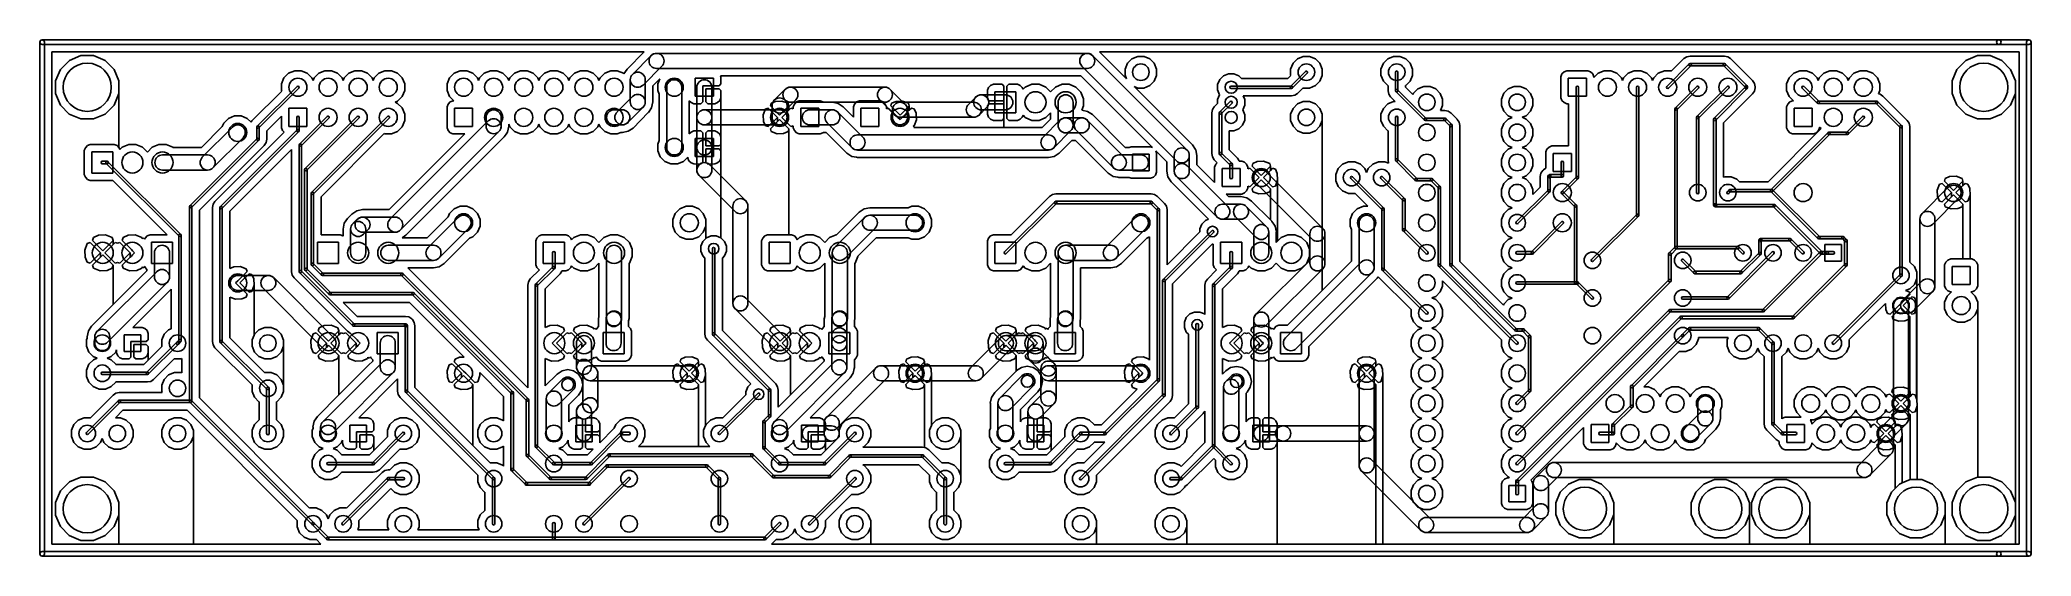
# Model space of a CAD drawing. Extents: x 9925 to 76075, y 35595 to 52745.
import ezdxf

# ---------------------------------------------------------------- set-up
doc = ezdxf.new("R2010")
doc.units = 0
doc.layers.add('BLACK', color=1, linetype='CONTINUOUS')

msp = doc.modelspace()

# ---------------------------------------------------------------- linework, layer by layer
at = {"layer": 'BLACK'}
for p, q in [((9925, 35670), (9925, 52670)), ((10000, 52745), (75000, 52745)), ((10000, 52595), (75000, 52595)), ((10075, 35670), (10075, 52670)), ((10325, 35995), (10325, 52345)), ((10325, 52345), (30003, 52345)), ((10325, 35995), (10325, 52345)), ((10325, 52345), (30003, 52345)), ((30003, 52345), (29433, 51775)), ((30003, 52345), (29433, 51775)), ((30411, 52295), (44719, 52295)), ((46024, 51448), (45126, 52345)), ((45126, 52345), (75000, 52345)), ((46024, 51448), (45126, 52345)), ((45126, 52345), (75000, 52345)), ((75000, 52745), (76000, 52745)), ((75000, 52595), (76000, 52595)), ((75000, 52345), (75675, 52345)), ((75000, 52345), (75675, 52345)), ((75675, 52345), (75675, 35995)), ((75675, 52345), (75675, 35995)), ((75925, 35670), (75925, 52670)), ((76075, 35670), (76075, 52670)), ((10610, 51765), (10450, 51380)), ((10610, 51765), (10450, 51380)), ((10906, 52060), (10610, 51765)), ((10906, 52060), (10610, 51765)), ((11292, 52220), (10906, 52060)), ((11292, 52220), (10906, 52060)), ((11710, 52220), (11292, 52220)), ((11710, 52220), (11292, 52220)), ((12095, 52060), (11710, 52220)), ((12095, 52060), (11710, 52220)), ((12390, 51764), (12095, 52060)), ((12390, 51764), (12095, 52060)), ((12550, 51378), (12390, 51764)), ((12550, 51378), (12390, 51764)), ((18189, 51635), (18035, 51481)), ((18189, 51635), (18035, 51481)), ((18391, 51719), (18189, 51635)), ((18391, 51719), (18189, 51635)), ((18609, 51719), (18391, 51719)), ((18609, 51719), (18391, 51719)), ((18811, 51635), (18609, 51719)), ((18811, 51635), (18609, 51719)), ((18965, 51481), (18811, 51635)), ((18965, 51481), (18811, 51635)), ((19189, 51635), (19035, 51481)), ((19189, 51635), (19035, 51481)), ((19391, 51719), (19189, 51635)), ((19391, 51719), (19189, 51635)), ((19609, 51719), (19391, 51719)), ((19609, 51719), (19391, 51719)), ((19811, 51635), (19609, 51719)), ((19811, 51635), (19609, 51719)), ((19965, 51481), (19811, 51635)), ((19965, 51481), (19811, 51635)), ((20189, 51635), (20035, 51481)), ((20189, 51635), (20035, 51481)), ((20391, 51719), (20189, 51635)), ((20391, 51719), (20189, 51635)), ((20609, 51719), (20391, 51719)), ((20609, 51719), (20391, 51719)), ((20811, 51635), (20609, 51719)), ((20811, 51635), (20609, 51719)), ((20965, 51481), (20811, 51635)), ((20965, 51481), (20811, 51635)), ((21189, 51635), (21035, 51481)), ((21189, 51635), (21035, 51481)), ((21391, 51719), (21189, 51635)), ((21391, 51719), (21189, 51635)), ((21609, 51719), (21391, 51719)), ((21609, 51719), (21391, 51719)), ((21811, 51635), (21609, 51719)), ((21811, 51635), (21609, 51719)), ((21965, 51481), (21811, 51635)), ((21965, 51481), (21811, 51635)), ((23689, 51635), (23535, 51481)), ((23689, 51635), (23535, 51481)), ((23891, 51719), (23689, 51635)), ((23891, 51719), (23689, 51635)), ((24109, 51719), (23891, 51719)), ((24109, 51719), (23891, 51719)), ((24311, 51635), (24109, 51719)), ((24311, 51635), (24109, 51719)), ((24465, 51481), (24311, 51635)), ((24465, 51481), (24311, 51635)), ((24689, 51635), (24535, 51481)), ((24689, 51635), (24535, 51481)), ((24891, 51719), (24689, 51635)), ((24891, 51719), (24689, 51635)), ((25109, 51719), (24891, 51719)), ((25109, 51719), (24891, 51719)), ((25311, 51635), (25109, 51719)), ((25311, 51635), (25109, 51719)), ((25465, 51481), (25311, 51635)), ((25465, 51481), (25311, 51635)), ((25689, 51635), (25535, 51481)), ((25689, 51635), (25535, 51481)), ((25891, 51719), (25689, 51635)), ((25891, 51719), (25689, 51635)), ((26109, 51719), (25891, 51719)), ((26109, 51719), (25891, 51719)), ((26311, 51635), (26109, 51719)), ((26311, 51635), (26109, 51719)), ((26465, 51481), (26311, 51635)), ((26465, 51481), (26311, 51635)), ((26689, 51635), (26535, 51481)), ((26689, 51635), (26535, 51481)), ((26891, 51719), (26689, 51635)), ((26891, 51719), (26689, 51635)), ((27109, 51719), (26891, 51719)), ((27109, 51719), (26891, 51719)), ((27311, 51635), (27109, 51719)), ((27311, 51635), (27109, 51719)), ((27465, 51481), (27311, 51635)), ((27465, 51481), (27311, 51635)), ((27689, 51635), (27535, 51481)), ((27689, 51635), (27535, 51481)), ((27891, 51719), (27689, 51635)), ((27891, 51719), (27689, 51635)), ((28109, 51719), (27891, 51719)), ((28109, 51719), (27891, 51719)), ((28311, 51635), (28109, 51719)), ((28311, 51635), (28109, 51719)), ((28465, 51481), (28311, 51635)), ((28465, 51481), (28311, 51635)), ((28689, 51635), (28535, 51481)), ((28689, 51635), (28535, 51481)), ((28891, 51719), (28689, 51635)), ((28891, 51719), (28689, 51635)), ((29109, 51719), (28891, 51719)), ((29109, 51719), (28891, 51719)), ((29311, 51635), (29109, 51719)), ((29311, 51635), (29109, 51719)), ((29328, 51618), (29311, 51635)), ((29328, 51618), (29311, 51635)), ((29433, 51775), (29328, 51618)), ((29433, 51775), (29328, 51618)), ((30234, 52222), (29610, 51598)), ((30588, 51868), (29964, 51244)), ((30411, 51795), (44719, 51795)), ((47682, 48728), (44542, 51868)), ((48036, 49082), (44896, 52222)), ((46055, 51968), (45975, 51775)), ((46055, 51968), (45975, 51775)), ((45975, 51775), (45975, 51566)), ((45975, 51775), (45975, 51566)), ((46203, 52115), (46055, 51968)), ((46203, 52115), (46055, 51968)), ((46396, 52195), (46203, 52115)), ((46396, 52195), (46203, 52115)), ((46605, 52195), (46396, 52195)), ((46605, 52195), (46396, 52195)), ((46798, 52115), (46605, 52195)), ((46798, 52115), (46605, 52195)), ((46945, 51967), (46798, 52115)), ((46945, 51967), (46798, 52115)), ((47025, 51774), (46945, 51967)), ((47025, 51774), (46945, 51967)), ((47025, 51565), (47025, 51774)), ((47025, 51565), (47025, 51774)), ((49411, 51619), (49246, 51551)), ((49411, 51619), (49246, 51551)), ((49590, 51619), (49411, 51619)), ((49590, 51619), (49411, 51619)), ((49755, 51550), (49590, 51619)), ((49755, 51550), (49590, 51619)), ((51472, 51199), (51971, 51698)), ((51555, 51968), (51475, 51775)), ((51555, 51968), (51475, 51775)), ((51475, 51775), (51475, 51566)), ((51475, 51775), (51475, 51566)), ((51529, 51142), (52028, 51641)), ((51703, 52115), (51555, 51968)), ((51703, 52115), (51555, 51968)), ((51896, 52195), (51703, 52115)), ((51896, 52195), (51703, 52115)), ((52105, 52195), (51896, 52195)), ((52105, 52195), (51896, 52195)), ((52298, 52115), (52105, 52195)), ((52298, 52115), (52105, 52195)), ((52445, 51967), (52298, 52115)), ((52445, 51967), (52298, 52115)), ((52525, 51774), (52445, 51967)), ((52525, 51774), (52445, 51967)), ((52525, 51565), (52525, 51774)), ((52525, 51565), (52525, 51774)), ((54555, 51968), (54475, 51775)), ((54555, 51968), (54475, 51775)), ((54475, 51775), (54475, 51566)), ((54475, 51775), (54475, 51566)), ((54703, 52115), (54555, 51968)), ((54703, 52115), (54555, 51968)), ((54896, 52195), (54703, 52115)), ((54896, 52195), (54703, 52115)), ((55105, 52195), (54896, 52195)), ((55105, 52195), (54896, 52195)), ((54960, 51056), (54960, 51670)), ((55040, 51056), (55040, 51670)), ((55298, 52115), (55105, 52195)), ((55298, 52115), (55105, 52195)), ((55445, 51967), (55298, 52115)), ((55445, 51967), (55298, 52115)), ((55525, 51774), (55445, 51967)), ((55525, 51774), (55445, 51967)), ((55525, 51565), (55525, 51774)), ((55525, 51565), (55525, 51774)), ((60489, 51611), (60451, 51520)), ((60489, 51611), (60451, 51520)), ((60559, 51681), (60489, 51611)), ((60559, 51681), (60489, 51611)), ((60651, 51719), (60559, 51681)), ((60651, 51719), (60559, 51681)), ((61251, 51719), (60651, 51719)), ((61251, 51719), (60651, 51719)), ((61350, 51719), (61251, 51719)), ((61350, 51719), (61251, 51719)), ((61441, 51681), (61350, 51719)), ((61441, 51681), (61350, 51719)), ((61511, 51611), (61441, 51681)), ((61511, 51611), (61441, 51681)), ((61549, 51519), (61511, 51611)), ((61549, 51519), (61511, 51611)), ((61689, 51635), (61549, 51495)), ((61689, 51635), (61549, 51495)), ((61891, 51719), (61689, 51635)), ((61891, 51719), (61689, 51635)), ((62109, 51719), (61891, 51719)), ((62109, 51719), (61891, 51719)), ((62311, 51635), (62109, 51719)), ((62311, 51635), (62109, 51719)), ((62465, 51481), (62311, 51635)), ((62465, 51481), (62311, 51635)), ((62689, 51635), (62535, 51481)), ((62689, 51635), (62535, 51481)), ((62891, 51719), (62689, 51635)), ((62891, 51719), (62689, 51635)), ((63109, 51719), (62891, 51719)), ((63109, 51719), (62891, 51719)), ((63311, 51635), (63109, 51719)), ((63311, 51635), (63109, 51719)), ((63465, 51481), (63311, 51635)), ((63465, 51481), (63311, 51635)), ((63689, 51635), (63535, 51481)), ((63689, 51635), (63535, 51481)), ((63891, 51719), (63689, 51635)), ((63891, 51719), (63689, 51635)), ((64109, 51719), (63891, 51719)), ((64109, 51719), (63891, 51719)), ((64718, 51946), (63971, 51199)), ((64775, 51889), (64028, 51142)), ((64130, 51711), (64109, 51719)), ((64130, 51711), (64109, 51719)), ((64542, 52122), (64130, 51711)), ((64542, 52122), (64130, 51711)), ((64636, 52185), (64542, 52122)), ((64636, 52185), (64542, 52122)), ((64747, 52207), (64636, 52185)), ((64747, 52207), (64636, 52185)), ((65885, 52207), (64747, 52207)), ((65885, 52207), (64747, 52207)), ((64747, 51957), (65885, 51957)), ((64747, 51877), (65885, 51877)), ((66587, 51159), (65857, 51889)), ((65996, 52185), (65885, 52207)), ((65996, 52185), (65885, 52207)), ((66643, 51215), (65913, 51945)), ((66090, 52122), (65996, 52185)), ((66090, 52122), (65996, 52185)), ((66821, 51392), (66090, 52122)), ((66821, 51392), (66090, 52122)), ((68189, 51635), (68035, 51481)), ((68189, 51635), (68035, 51481)), ((68391, 51719), (68189, 51635)), ((68391, 51719), (68189, 51635)), ((68609, 51719), (68391, 51719)), ((68609, 51719), (68391, 51719)), ((68811, 51635), (68609, 51719)), ((68811, 51635), (68609, 51719)), ((68965, 51481), (68811, 51635)), ((68965, 51481), (68811, 51635)), ((69189, 51635), (69035, 51481)), ((69189, 51635), (69035, 51481)), ((69391, 51719), (69189, 51635)), ((69391, 51719), (69189, 51635)), ((69609, 51719), (69391, 51719)), ((69609, 51719), (69391, 51719)), ((69811, 51635), (69609, 51719)), ((69811, 51635), (69609, 51719)), ((69965, 51481), (69811, 51635)), ((69965, 51481), (69811, 51635)), ((70189, 51635), (70035, 51481)), ((70189, 51635), (70035, 51481)), ((70391, 51719), (70189, 51635)), ((70391, 51719), (70189, 51635)), ((70609, 51719), (70391, 51719)), ((70609, 51719), (70391, 51719)), ((70811, 51635), (70609, 51719)), ((70811, 51635), (70609, 51719)), ((70965, 51481), (70811, 51635)), ((70965, 51481), (70811, 51635)), ((73610, 51765), (73450, 51380)), ((73610, 51765), (73450, 51380)), ((73906, 52060), (73610, 51765)), ((73906, 52060), (73610, 51765)), ((74292, 52220), (73906, 52060)), ((74292, 52220), (73906, 52060)), ((74710, 52220), (74292, 52220)), ((74710, 52220), (74292, 52220)), ((75095, 52060), (74710, 52220)), ((75095, 52060), (74710, 52220)), ((75390, 51764), (75095, 52060)), ((75390, 51764), (75095, 52060)), ((75550, 51378), (75390, 51764)), ((75550, 51378), (75390, 51764)), ((10450, 51380), (10450, 50962)), ((10450, 51380), (10450, 50962)), ((10450, 50962), (10610, 50576)), ((10450, 50962), (10610, 50576)), ((12390, 50575), (12550, 50960)), ((12390, 50575), (12550, 50960)), ((12550, 50960), (12550, 51378)), ((12550, 50960), (12550, 51378)), ((12550, 49172), (12550, 50960)), ((12550, 50960), (12550, 49172)), ((12550, 49172), (12550, 50960)), ((12550, 50960), (12550, 49172)), ((17959, 51040), (16970, 50050)), ((17959, 51040), (16970, 50050)), ((18471, 51198), (17147, 49874)), ((18527, 51142), (17203, 49818)), ((18035, 51481), (17951, 51279)), ((18035, 51481), (17951, 51279)), ((17951, 51279), (17951, 51061)), ((17951, 51279), (17951, 51061)), ((17951, 51061), (17959, 51040)), ((17951, 51061), (17959, 51040)), ((19000, 51397), (18965, 51481)), ((19000, 51397), (18965, 51481)), ((19035, 51481), (19000, 51397)), ((19035, 51481), (19000, 51397)), ((20000, 51397), (19965, 51481)), ((20000, 51397), (19965, 51481)), ((20035, 51481), (20000, 51397)), ((20035, 51481), (20000, 51397)), ((21000, 51397), (20965, 51481)), ((21000, 51397), (20965, 51481)), ((21035, 51481), (21000, 51397)), ((21035, 51481), (21000, 51397)), ((22049, 51279), (21965, 51481)), ((22049, 51279), (21965, 51481)), ((21965, 50859), (22049, 51061)), ((21965, 50859), (22049, 51061)), ((22049, 51061), (22049, 51279)), ((22049, 51061), (22049, 51279)), ((23535, 51481), (23451, 51279)), ((23535, 51481), (23451, 51279)), ((23451, 51279), (23451, 51061)), ((23451, 51279), (23451, 51061)), ((23451, 51061), (23535, 50859)), ((23451, 51061), (23535, 50859)), ((24500, 51397), (24465, 51481)), ((24500, 51397), (24465, 51481)), ((24535, 51481), (24500, 51397)), ((24535, 51481), (24500, 51397)), ((25500, 51397), (25465, 51481)), ((25500, 51397), (25465, 51481)), ((25535, 51481), (25500, 51397)), ((25535, 51481), (25500, 51397)), ((26500, 51397), (26465, 51481)), ((26500, 51397), (26465, 51481)), ((26535, 51481), (26500, 51397)), ((26535, 51481), (26500, 51397)), ((27500, 51397), (27465, 51481)), ((27500, 51397), (27465, 51481)), ((27535, 51481), (27500, 51397)), ((27535, 51481), (27500, 51397)), ((28500, 51397), (28465, 51481)), ((28500, 51397), (28465, 51481)), ((28535, 51481), (28500, 51397)), ((28535, 51481), (28500, 51397)), ((29537, 50681), (29537, 51421)), ((30037, 50681), (30037, 51421)), ((30287, 51214), (30521, 51448)), ((30287, 51214), (30521, 51448)), ((30287, 50681), (30287, 51214)), ((30287, 50681), (30287, 51214)), ((30521, 51448), (30451, 51279)), ((30521, 51448), (30451, 51279)), ((30451, 51279), (30451, 51061)), ((30451, 51279), (30451, 51061)), ((30451, 51061), (30500, 50944)), ((30451, 51061), (30500, 50944)), ((30500, 50944), (30500, 49397)), ((30500, 50944), (30500, 49397)), ((30750, 49170), (30750, 51170)), ((31250, 49170), (31250, 51170)), ((32300, 51470), (31700, 51470)), ((31700, 51470), (31700, 50870)), ((31750, 50170), (31750, 51170)), ((31950, 51120), (31950, 51220)), ((31950, 51220), (32050, 51220)), ((31950, 51120), (31950, 51220)), ((31950, 51220), (32050, 51220)), ((31950, 51070), (31950, 51120)), ((31950, 51070), (31950, 51120)), ((31950, 50682), (31950, 51070)), ((31950, 50682), (31950, 51070)), ((32050, 51220), (32100, 51220)), ((32050, 51220), (32100, 51220)), ((32488, 51120), (32050, 51120)), ((32050, 51120), (32050, 50682)), ((32488, 51120), (32050, 51120)), ((32050, 51120), (32050, 50682)), ((32100, 51220), (32488, 51220)), ((32100, 51220), (32488, 51220)), ((32250, 50170), (32250, 51170)), ((32300, 50870), (32300, 51470)), ((32488, 51220), (32550, 51282)), ((32488, 51220), (32550, 51282)), ((32550, 51058), (32488, 51120)), ((32550, 51058), (32488, 51120)), ((32549, 51520), (32538, 51545)), ((32538, 51545), (44511, 51545)), ((32549, 51520), (32538, 51545)), ((32538, 51545), (44511, 51545)), ((32549, 51421), (32549, 51520)), ((32549, 51421), (32549, 51520)), ((32550, 51282), (32549, 51421)), ((32550, 51282), (32549, 51421)), ((32549, 50919), (32550, 51058)), ((32549, 50919), (32550, 51058)), ((32550, 49282), (32550, 51058)), ((32550, 51058), (32550, 49282)), ((32550, 49282), (32550, 51058)), ((32550, 51058), (32550, 49282)), ((34323, 50740), (34684, 51101)), ((34861, 51174), (37999, 51174)), ((38177, 51100), (38676, 50601)), ((41401, 51069), (41400, 50782)), ((41401, 51069), (41400, 50782)), ((41439, 51161), (41401, 51069)), ((41439, 51161), (41401, 51069)), ((41509, 51231), (41439, 51161)), ((41509, 51231), (41439, 51161)), ((41600, 51269), (41509, 51231)), ((41600, 51269), (41509, 51231)), ((41699, 51269), (41600, 51269)), ((41699, 51269), (41600, 51269)), ((42350, 51020), (41650, 51020)), ((41650, 51020), (41650, 50320)), ((41888, 51270), (41699, 51269)), ((41888, 51270), (41699, 51269)), ((41950, 51208), (41888, 51270)), ((41950, 51208), (41888, 51270)), ((41950, 50720), (41950, 51208)), ((41950, 50720), (41950, 51208)), ((42112, 51270), (42050, 51208)), ((42112, 51270), (42050, 51208)), ((42050, 51208), (42050, 50770)), ((42050, 51208), (42050, 50770)), ((42301, 51269), (42112, 51270)), ((42301, 51269), (42112, 51270)), ((42400, 51269), (42301, 51269)), ((42400, 51269), (42301, 51269)), ((42350, 50320), (42350, 51020)), ((42491, 51231), (42400, 51269)), ((42491, 51231), (42400, 51269)), ((42561, 51161), (42491, 51231)), ((42561, 51161), (42491, 51231)), ((42585, 51103), (42561, 51161)), ((42585, 51103), (42561, 51161)), ((42661, 51178), (42585, 51103)), ((42661, 51178), (42585, 51103)), ((42881, 51269), (42661, 51178)), ((42881, 51269), (42661, 51178)), ((43119, 51269), (42881, 51269)), ((43119, 51269), (42881, 51269)), ((43339, 51178), (43119, 51269)), ((43339, 51178), (43119, 51269)), ((43500, 51017), (43339, 51178)), ((43500, 51017), (43339, 51178)), ((43661, 51178), (43500, 51017)), ((43661, 51178), (43500, 51017)), ((43881, 51269), (43661, 51178)), ((43881, 51269), (43661, 51178)), ((44119, 51269), (43881, 51269)), ((44119, 51269), (43881, 51269)), ((44339, 51178), (44119, 51269)), ((44339, 51178), (44119, 51269)), ((44508, 51009), (44339, 51178)), ((44508, 51009), (44339, 51178)), ((44599, 50789), (44508, 51009)), ((44599, 50789), (44508, 51009)), ((44511, 51545), (46889, 49167)), ((44511, 51545), (46889, 49167)), ((45975, 51566), (46024, 51448)), ((45975, 51566), (46024, 51448)), ((48210, 49261), (46278, 51194)), ((46278, 51194), (46395, 51145)), ((48210, 49261), (46278, 51194)), ((46278, 51194), (46395, 51145)), ((46395, 51145), (46604, 51145)), ((46395, 51145), (46604, 51145)), ((46604, 51145), (46797, 51225)), ((46604, 51145), (46797, 51225)), ((46797, 51225), (46945, 51372)), ((46797, 51225), (46945, 51372)), ((46945, 51372), (47025, 51565)), ((46945, 51372), (47025, 51565)), ((49120, 51425), (49051, 51260)), ((49120, 51425), (49051, 51260)), ((49051, 51260), (49051, 51081)), ((49051, 51260), (49051, 51081)), ((49051, 51081), (49117, 50920)), ((49051, 51081), (49117, 50920)), ((49246, 51551), (49120, 51425)), ((49246, 51551), (49120, 51425)), ((49500, 51210), (51500, 51210)), ((49500, 51130), (51500, 51130)), ((49845, 51460), (49755, 51550)), ((49845, 51460), (49755, 51550)), ((51380, 51460), (49845, 51460)), ((51380, 51460), (49845, 51460)), ((51478, 51559), (51380, 51460)), ((51478, 51559), (51380, 51460)), ((51475, 51566), (51478, 51559)), ((51475, 51566), (51478, 51559)), ((51611, 50902), (51705, 50965)), ((51611, 50902), (51705, 50965)), ((51705, 50965), (51887, 51148)), ((51705, 50965), (51887, 51148)), ((51887, 51148), (51895, 51145)), ((51887, 51148), (51895, 51145)), ((51895, 51145), (52104, 51145)), ((51895, 51145), (52104, 51145)), ((52104, 51145), (52297, 51225)), ((52104, 51145), (52297, 51225)), ((52297, 51225), (52445, 51372)), ((52297, 51225), (52445, 51372)), ((52445, 51372), (52525, 51565)), ((52445, 51372), (52525, 51565)), ((54475, 51566), (54555, 51373)), ((54475, 51566), (54555, 51373)), ((54555, 51373), (54702, 51225)), ((54555, 51373), (54702, 51225)), ((54702, 51225), (54710, 51222)), ((54702, 51225), (54710, 51222)), ((54710, 51222), (54710, 51056)), ((54710, 51222), (54710, 51056)), ((54710, 51056), (54732, 50945)), ((54710, 51056), (54732, 50945)), ((54732, 50945), (54795, 50851)), ((54732, 50945), (54795, 50851)), ((55924, 50076), (54972, 51028)), ((55980, 50132), (55028, 51084)), ((55290, 51223), (55297, 51225)), ((55290, 51223), (55297, 51225)), ((55290, 51176), (55290, 51223)), ((55290, 51176), (55290, 51223)), ((55538, 50928), (55290, 51176)), ((55538, 50928), (55290, 51176)), ((55297, 51225), (55445, 51372)), ((55297, 51225), (55445, 51372)), ((55445, 51372), (55525, 51565)), ((55445, 51372), (55525, 51565)), ((55555, 50968), (55538, 50928)), ((55555, 50968), (55538, 50928)), ((55703, 51115), (55555, 50968)), ((55703, 51115), (55555, 50968)), ((55896, 51195), (55703, 51115)), ((55896, 51195), (55703, 51115)), ((56105, 51195), (55896, 51195)), ((56105, 51195), (55896, 51195)), ((56298, 51115), (56105, 51195)), ((56298, 51115), (56105, 51195)), ((56445, 50967), (56298, 51115)), ((56445, 50967), (56298, 51115)), ((56525, 50774), (56445, 50967)), ((56525, 50774), (56445, 50967)), ((58555, 50968), (58475, 50775)), ((58555, 50968), (58475, 50775)), ((58703, 51115), (58555, 50968)), ((58703, 51115), (58555, 50968)), ((58896, 51195), (58703, 51115)), ((58896, 51195), (58703, 51115)), ((59105, 51195), (58896, 51195)), ((59105, 51195), (58896, 51195)), ((59298, 51115), (59105, 51195)), ((59298, 51115), (59105, 51195)), ((59445, 50967), (59298, 51115)), ((59445, 50967), (59298, 51115)), ((59525, 50774), (59445, 50967)), ((59525, 50774), (59445, 50967)), ((60451, 51520), (60451, 51421)), ((60451, 51520), (60451, 51421)), ((60451, 51421), (60451, 50821)), ((60451, 51421), (60451, 50821)), ((60700, 51470), (60700, 50870)), ((61300, 51470), (60700, 51470)), ((60960, 48170), (60960, 51170)), ((61040, 48170), (61040, 51170)), ((61300, 50870), (61300, 51470)), ((61549, 51495), (61549, 51519)), ((61549, 51495), (61549, 51519)), ((62500, 51397), (62465, 51481)), ((62500, 51397), (62465, 51481)), ((62535, 51481), (62500, 51397)), ((62535, 51481), (62500, 51397)), ((62960, 46920), (62960, 51170)), ((63040, 46920), (63040, 51170)), ((63500, 51397), (63465, 51481)), ((63500, 51397), (63465, 51481)), ((63535, 51481), (63500, 51397)), ((63535, 51481), (63500, 51397)), ((64248, 50476), (64971, 51199)), ((64305, 50419), (65028, 51142)), ((64972, 50198), (65972, 51198)), ((65028, 50142), (66028, 51142)), ((65538, 50133), (66587, 51182)), ((65595, 50076), (66644, 51125)), ((65856, 49984), (66820, 50948)), ((65856, 49984), (66820, 50948)), ((66576, 51154), (66576, 51186)), ((66656, 51154), (66656, 51186)), ((66820, 50948), (66820, 50949)), ((66820, 50949), (66821, 50949)), ((66820, 50948), (66820, 50949)), ((66820, 50949), (66821, 50949)), ((66821, 51391), (66821, 51392)), ((66821, 51391), (66821, 51392)), ((66862, 51329), (66821, 51391)), ((66862, 51329), (66821, 51391)), ((66821, 50949), (66883, 51042)), ((66821, 50949), (66883, 51042)), ((66883, 51298), (66862, 51329)), ((66883, 51298), (66862, 51329)), ((66884, 51297), (66883, 51298)), ((66884, 51297), (66883, 51298)), ((66883, 51042), (66884, 51043)), ((66883, 51042), (66884, 51043)), ((66905, 51187), (66884, 51297)), ((66905, 51187), (66884, 51297)), ((66884, 51043), (66905, 51153)), ((66884, 51043), (66905, 51153)), ((66906, 51186), (66905, 51187)), ((66906, 51186), (66905, 51187)), ((66905, 51153), (66906, 51154)), ((66905, 51153), (66906, 51154)), ((66906, 51154), (66906, 51186)), ((66906, 51154), (66906, 51186)), ((68035, 51481), (67951, 51279)), ((68035, 51481), (67951, 51279)), ((67951, 51279), (67951, 51061)), ((67951, 51279), (67951, 51061)), ((67951, 51061), (68035, 50859)), ((67951, 51061), (68035, 50859)), ((68472, 51141), (68971, 50642)), ((68529, 51198), (69028, 50699)), ((69000, 51397), (68965, 51481)), ((69000, 51397), (68965, 51481)), ((69035, 51481), (69000, 51397)), ((69035, 51481), (69000, 51397)), ((70000, 51397), (69965, 51481)), ((70000, 51397), (69965, 51481)), ((70035, 51481), (70000, 51397)), ((70035, 51481), (70000, 51397)), ((71049, 51279), (70965, 51481)), ((71049, 51279), (70965, 51481)), ((71002, 50949), (71049, 51061)), ((71002, 50949), (71049, 51061)), ((71056, 50938), (71002, 50949)), ((71056, 50938), (71002, 50949)), ((71049, 51061), (71049, 51279)), ((71049, 51061), (71049, 51279)), ((71150, 50875), (71056, 50938)), ((71150, 50875), (71056, 50938)), ((73450, 51380), (73450, 50962)), ((73450, 51380), (73450, 50962)), ((73450, 50962), (73610, 50576)), ((73450, 50962), (73610, 50576)), ((75390, 50575), (75550, 50960)), ((75390, 50575), (75550, 50960)), ((75550, 50960), (75550, 51378)), ((75550, 50960), (75550, 51378)), ((75550, 37378), (75550, 50960)), ((75550, 50960), (75550, 37378)), ((75550, 37378), (75550, 50960)), ((75550, 50960), (75550, 37378)), ((10610, 50576), (10905, 50280)), ((10610, 50576), (10905, 50280)), ((10905, 50280), (11290, 50120)), ((10905, 50280), (11290, 50120)), ((11708, 50120), (12094, 50280)), ((11708, 50120), (12094, 50280)), ((12094, 50280), (12390, 50575)), ((12094, 50280), (12390, 50575)), ((18200, 50470), (18200, 49870)), ((18800, 50470), (18200, 50470)), ((18800, 49870), (18800, 50470)), ((21726, 50670), (21811, 50705)), ((21726, 50670), (21811, 50705)), ((21811, 50635), (21726, 50670)), ((21811, 50635), (21726, 50670)), ((21811, 50705), (21965, 50859)), ((21811, 50705), (21965, 50859)), ((21965, 50481), (21811, 50635)), ((21965, 50481), (21811, 50635)), ((22049, 50279), (21965, 50481)), ((22049, 50279), (21965, 50481)), ((22049, 50061), (22049, 50279)), ((22049, 50061), (22049, 50279)), ((23489, 50611), (23451, 50520)), ((23489, 50611), (23451, 50520)), ((23451, 50520), (23451, 50421)), ((23451, 50520), (23451, 50421)), ((23451, 50421), (23451, 49821)), ((23451, 50421), (23451, 49821)), ((23559, 50681), (23489, 50611)), ((23559, 50681), (23489, 50611)), ((23535, 50859), (23675, 50719)), ((23535, 50859), (23675, 50719)), ((23651, 50719), (23559, 50681)), ((23651, 50719), (23559, 50681)), ((23675, 50719), (23651, 50719)), ((23675, 50719), (23651, 50719)), ((23700, 50470), (23700, 49870)), ((24300, 50470), (23700, 50470)), ((24300, 49870), (24300, 50470)), ((29000, 50420), (29276, 50420)), ((29609, 50858), (29099, 50348)), ((29963, 50504), (29453, 49994)), ((29630, 49816), (30138, 50326)), ((29630, 49816), (30138, 50326)), ((30138, 50326), (30140, 50327)), ((30138, 50326), (30140, 50327)), ((30140, 50327), (30141, 50327)), ((30140, 50327), (30141, 50327)), ((30141, 50327), (30248, 50489)), ((30141, 50327), (30248, 50489)), ((30248, 50489), (30249, 50490)), ((30248, 50489), (30249, 50490)), ((30249, 50490), (30287, 50681)), ((30249, 50490), (30287, 50681)), ((31500, 49622), (31500, 50718)), ((31500, 50718), (31559, 50659)), ((31500, 49622), (31500, 50718)), ((31500, 50718), (31559, 50659)), ((31559, 50659), (31651, 50621)), ((31559, 50659), (31651, 50621)), ((31651, 50621), (31888, 50620)), ((31651, 50621), (31888, 50620)), ((31700, 50870), (32300, 50870)), ((31888, 50620), (31950, 50682)), ((31888, 50620), (31950, 50682)), ((32000, 50420), (34500, 50420)), ((32050, 50682), (32112, 50620)), ((32050, 50682), (32112, 50620)), ((32112, 50620), (32349, 50621)), ((32112, 50620), (32349, 50621)), ((32349, 50621), (32441, 50659)), ((32349, 50621), (32441, 50659)), ((32441, 50659), (32511, 50729)), ((32441, 50659), (32511, 50729)), ((32511, 50729), (32549, 50820)), ((32511, 50729), (32549, 50820)), ((32549, 50820), (32549, 50919)), ((32549, 50820), (32549, 50919)), ((34028, 50451), (33957, 50249)), ((34028, 50451), (33957, 50249)), ((34122, 50478), (34028, 50451)), ((34122, 50478), (34028, 50451)), ((34429, 50170), (34122, 50478)), ((34429, 50170), (34122, 50478)), ((34219, 50642), (34192, 50548)), ((34219, 50642), (34192, 50548)), ((34192, 50548), (34500, 50241)), ((34192, 50548), (34500, 50241)), ((34366, 50702), (34219, 50642)), ((34366, 50702), (34219, 50642)), ((34250, 50171), (34250, 50563)), ((34579, 50713), (34366, 50702)), ((34579, 50713), (34366, 50702)), ((34500, 50241), (34808, 50548)), ((34500, 50241), (34808, 50548)), ((34808, 50408), (34571, 50170)), ((34808, 50408), (34571, 50170)), ((34781, 50642), (34579, 50713)), ((34781, 50642), (34579, 50713)), ((34676, 50387), (35037, 50748)), ((34750, 50171), (34750, 50563)), ((34808, 50548), (34781, 50642)), ((34808, 50548), (34781, 50642)), ((34808, 50408), (34808, 50548)), ((34808, 50548), (34808, 50408)), ((34808, 50408), (34808, 50548)), ((34808, 50548), (34808, 50408)), ((34878, 50478), (34808, 50408)), ((34878, 50478), (34808, 50408)), ((34861, 50674), (37999, 50674)), ((34951, 50458), (34878, 50478)), ((34951, 50458), (34878, 50478)), ((34989, 50611), (34951, 50520)), ((34989, 50611), (34951, 50520)), ((34951, 50520), (34951, 50458)), ((34951, 50520), (34951, 50458)), ((35059, 50681), (34989, 50611)), ((35059, 50681), (34989, 50611)), ((35151, 50719), (35059, 50681)), ((35151, 50719), (35059, 50681)), ((35751, 50719), (35151, 50719)), ((35751, 50719), (35151, 50719)), ((35800, 50470), (35200, 50470)), ((35200, 50470), (35200, 49870)), ((35500, 50420), (36252, 50420)), ((35850, 50719), (35751, 50719)), ((35850, 50719), (35751, 50719)), ((35800, 49870), (35800, 50470)), ((35941, 50681), (35850, 50719)), ((35941, 50681), (35850, 50719)), ((35952, 50670), (35941, 50681)), ((35952, 50670), (35941, 50681)), ((36248, 50670), (35952, 50670)), ((36248, 50670), (35952, 50670)), ((36253, 50671), (36248, 50670)), ((36253, 50671), (36248, 50670)), ((36445, 50632), (36253, 50671)), ((36445, 50632), (36253, 50671)), ((36430, 50347), (37264, 49513)), ((36607, 50524), (36445, 50632)), ((36607, 50524), (36445, 50632)), ((36951, 50180), (36607, 50524)), ((36951, 50180), (36607, 50524)), ((36989, 50611), (36951, 50520)), ((36989, 50611), (36951, 50520)), ((36951, 50520), (36951, 50421)), ((36951, 50520), (36951, 50421)), ((36951, 50421), (36951, 50180)), ((36951, 50421), (36951, 50180)), ((37059, 50681), (36989, 50611)), ((37059, 50681), (36989, 50611)), ((37151, 50719), (37059, 50681)), ((37151, 50719), (37059, 50681)), ((37751, 50719), (37151, 50719)), ((37751, 50719), (37151, 50719)), ((37200, 50470), (37200, 49870)), ((37800, 50470), (37200, 50470)), ((37850, 50719), (37751, 50719)), ((37850, 50719), (37751, 50719)), ((37800, 49870), (37800, 50470)), ((37824, 50747), (38323, 50248)), ((37941, 50681), (37850, 50719)), ((37941, 50681), (37850, 50719)), ((38011, 50611), (37941, 50681)), ((38011, 50611), (37941, 50681)), ((38049, 50519), (38011, 50611)), ((38049, 50519), (38011, 50611)), ((38049, 50458), (38049, 50519)), ((38049, 50458), (38049, 50519)), ((38122, 50478), (38049, 50458)), ((38122, 50478), (38049, 50458)), ((38394, 50205), (38122, 50478)), ((38394, 50205), (38122, 50478)), ((38219, 50642), (38192, 50548)), ((38219, 50642), (38192, 50548)), ((38192, 50548), (38500, 50241)), ((38192, 50548), (38500, 50241)), ((38366, 50702), (38219, 50642)), ((38366, 50702), (38219, 50642)), ((38250, 50170), (38250, 50424)), ((38579, 50713), (38366, 50702)), ((38579, 50713), (38366, 50702)), ((38500, 50674), (40950, 50674)), ((38500, 50241), (38808, 50548)), ((38500, 50241), (38808, 50548)), ((38808, 50408), (38571, 50170)), ((38808, 50408), (38571, 50170)), ((38781, 50642), (38579, 50713)), ((38781, 50642), (38579, 50713)), ((38750, 50170), (38750, 50424)), ((38808, 50548), (38781, 50642)), ((38808, 50548), (38781, 50642)), ((38808, 50408), (38808, 50548)), ((38808, 50548), (38808, 50408)), ((38808, 50408), (38808, 50548)), ((38808, 50548), (38808, 50408)), ((38878, 50478), (38808, 50408)), ((38878, 50478), (38808, 50408)), ((38972, 50451), (38878, 50478)), ((38972, 50451), (38878, 50478)), ((39032, 50304), (38972, 50451)), ((39032, 50304), (38972, 50451)), ((39043, 50091), (39032, 50304)), ((39043, 50091), (39032, 50304)), ((40775, 50601), (41020, 50846)), ((41128, 50248), (41373, 50493)), ((41197, 50920), (41999, 50920)), ((41197, 50420), (41999, 50420)), ((41400, 50782), (41462, 50720)), ((41400, 50782), (41462, 50720)), ((41462, 50620), (41400, 50558)), ((41462, 50620), (41400, 50558)), ((41400, 50558), (41401, 50271)), ((41400, 50558), (41401, 50271)), ((41462, 50720), (41950, 50720)), ((41462, 50720), (41950, 50720)), ((41950, 50620), (41462, 50620)), ((41950, 50620), (41462, 50620)), ((41650, 50320), (42350, 50320)), ((41950, 50620), (41950, 50720)), ((41950, 50720), (41950, 50620)), ((41950, 50620), (41950, 50720)), ((41950, 50720), (41950, 50620)), ((41950, 50132), (41950, 50620)), ((41950, 50132), (41950, 50620)), ((42050, 50770), (42050, 50720)), ((42050, 50770), (42050, 50720)), ((42050, 50720), (42050, 50620)), ((42050, 50720), (42050, 50620)), ((42050, 50620), (42050, 50570)), ((42050, 50620), (42050, 50570)), ((42050, 50570), (42050, 50132)), ((42050, 50570), (42050, 50132)), ((43339, 50162), (43500, 50323)), ((43339, 50162), (43500, 50323)), ((43500, 50323), (43500, 50114)), ((43500, 50323), (43500, 50114)), ((43750, 49906), (43750, 50670)), ((44250, 49906), (44250, 50670)), ((44539, 50407), (44599, 50551)), ((44539, 50407), (44599, 50551)), ((44728, 50368), (44539, 50407)), ((44728, 50368), (44539, 50407)), ((44599, 50551), (44599, 50789)), ((44599, 50551), (44599, 50789)), ((44890, 50260), (44728, 50368)), ((44890, 50260), (44728, 50368)), ((48877, 50426), (48855, 50315)), ((48877, 50426), (48855, 50315)), ((48855, 50315), (48855, 48968)), ((48855, 50315), (48855, 48968)), ((48940, 50520), (48877, 50426)), ((48940, 50520), (48877, 50426)), ((49051, 50631), (48940, 50520)), ((49051, 50631), (48940, 50520)), ((49117, 50920), (49051, 50760)), ((49117, 50920), (49051, 50760)), ((49051, 50760), (49051, 50631)), ((49051, 50760), (49051, 50631)), ((49105, 48969), (49105, 50315)), ((49471, 50699), (49116, 50344)), ((49528, 50642), (49173, 50287)), ((49185, 48969), (49185, 50315)), ((49882, 50421), (49949, 50580)), ((49882, 50421), (49949, 50580)), ((49949, 50259), (49882, 50421)), ((49949, 50259), (49882, 50421)), ((49949, 50759), (49899, 50880)), ((49899, 50880), (51500, 50880)), ((49949, 50759), (49899, 50880)), ((49899, 50880), (51500, 50880)), ((49949, 50580), (49949, 50759)), ((49949, 50580), (49949, 50759)), ((51555, 50468), (51475, 50275)), ((51555, 50468), (51475, 50275)), ((51475, 50275), (51475, 50066)), ((51475, 50275), (51475, 50066)), ((51500, 50880), (51611, 50902)), ((51500, 50880), (51611, 50902)), ((51703, 50615), (51555, 50468)), ((51703, 50615), (51555, 50468)), ((51896, 50695), (51703, 50615)), ((51896, 50695), (51703, 50615)), ((52105, 50695), (51896, 50695)), ((52105, 50695), (51896, 50695)), ((52298, 50615), (52105, 50695)), ((52298, 50615), (52105, 50695)), ((52445, 50467), (52298, 50615)), ((52445, 50467), (52298, 50615)), ((52525, 50274), (52445, 50467)), ((52525, 50274), (52445, 50467)), ((52525, 50065), (52525, 50274)), ((52525, 50065), (52525, 50274)), ((54555, 50468), (54475, 50275)), ((54555, 50468), (54475, 50275)), ((54475, 50275), (54475, 50066)), ((54475, 50275), (54475, 50066)), ((54703, 50615), (54555, 50468)), ((54703, 50615), (54555, 50468)), ((54896, 50695), (54703, 50615)), ((54896, 50695), (54703, 50615)), ((54795, 50851), (54951, 50695)), ((54795, 50851), (54951, 50695)), ((54951, 50695), (54896, 50695)), ((54951, 50695), (54896, 50695)), ((56454, 50394), (56525, 50565)), ((56454, 50394), (56525, 50565)), ((56599, 50394), (56454, 50394)), ((56599, 50394), (56454, 50394)), ((56525, 50565), (56525, 50774)), ((56525, 50565), (56525, 50774)), ((56710, 50372), (56599, 50394)), ((56710, 50372), (56599, 50394)), ((56804, 50309), (56710, 50372)), ((56804, 50309), (56710, 50372)), ((57008, 50105), (56804, 50309)), ((57008, 50105), (56804, 50309)), ((58475, 50775), (58475, 50566)), ((58475, 50775), (58475, 50566)), ((58475, 50566), (58555, 50373)), ((58475, 50566), (58555, 50373)), ((58555, 50373), (58702, 50225)), ((58555, 50373), (58702, 50225)), ((59297, 50225), (59445, 50372)), ((59297, 50225), (59445, 50372)), ((59445, 50372), (59525, 50565)), ((59445, 50372), (59525, 50565)), ((59525, 50565), (59525, 50774)), ((59525, 50565), (59525, 50774)), ((60451, 50821), (60489, 50729)), ((60451, 50821), (60489, 50729)), ((60489, 50729), (60559, 50659)), ((60489, 50729), (60559, 50659)), ((60559, 50659), (60650, 50621)), ((60559, 50659), (60650, 50621)), ((60650, 50621), (60710, 50621)), ((60650, 50621), (60710, 50621)), ((60700, 50870), (61300, 50870)), ((60710, 50621), (60710, 49219)), ((60710, 50621), (60710, 49219)), ((64237, 45839), (64237, 50447)), ((64317, 45839), (64317, 50447)), ((67989, 50611), (67951, 50520)), ((67989, 50611), (67951, 50520)), ((67951, 50520), (67951, 50421)), ((67951, 50520), (67951, 50421)), ((67951, 50421), (67951, 49821)), ((67951, 50421), (67951, 49821)), ((68059, 50681), (67989, 50611)), ((68059, 50681), (67989, 50611)), ((68035, 50859), (68175, 50719)), ((68035, 50859), (68175, 50719)), ((68151, 50719), (68059, 50681)), ((68151, 50719), (68059, 50681)), ((68175, 50719), (68151, 50719)), ((68175, 50719), (68151, 50719)), ((68200, 50470), (68200, 49870)), ((68800, 50470), (68200, 50470)), ((68800, 49870), (68800, 50470)), ((69000, 50710), (70944, 50710)), ((69000, 50630), (70944, 50630)), ((70916, 50642), (71721, 49837)), ((70973, 50699), (71778, 49894)), ((71955, 50070), (71150, 50875)), ((71955, 50070), (71150, 50875)), ((73610, 50576), (73905, 50280)), ((73610, 50576), (73905, 50280)), ((73905, 50280), (74290, 50120)), ((73905, 50280), (74290, 50120)), ((74708, 50120), (75094, 50280)), ((74708, 50120), (75094, 50280)), ((75094, 50280), (75390, 50575)), ((75094, 50280), (75390, 50575)), ((11290, 50120), (11708, 50120)), ((11290, 50120), (11708, 50120)), ((15985, 49864), (15292, 49170)), ((15985, 49864), (15292, 49170)), ((15323, 48847), (16323, 49847)), ((18040, 49678), (15741, 47378)), ((18040, 49678), (15741, 47378)), ((15918, 47202), (18471, 49755)), ((15975, 47145), (18528, 49698)), ((16035, 49981), (15985, 49864)), ((16035, 49981), (15985, 49864)), ((16189, 50135), (16035, 49981)), ((16189, 50135), (16035, 49981)), ((16391, 50219), (16189, 50135)), ((16391, 50219), (16189, 50135)), ((16609, 50219), (16391, 50219)), ((16609, 50219), (16391, 50219)), ((16811, 50135), (16609, 50219)), ((16811, 50135), (16609, 50219)), ((16940, 50006), (16811, 50135)), ((16940, 50006), (16811, 50135)), ((16970, 50050), (16940, 50006)), ((16970, 50050), (16940, 50006)), ((17135, 49443), (17135, 49845)), ((17215, 49443), (17215, 49845)), ((17465, 49725), (17951, 50211)), ((17465, 49725), (17951, 50211)), ((17465, 49443), (17465, 49725)), ((17465, 49443), (17465, 49725)), ((17951, 50211), (17951, 49821)), ((17951, 50211), (17951, 49821)), ((17951, 49821), (17989, 49729)), ((17951, 49821), (17989, 49729)), ((17989, 49729), (18040, 49678)), ((17989, 49729), (18040, 49678)), ((18200, 49870), (18800, 49870)), ((18460, 49728), (18460, 50170)), ((18540, 49728), (18540, 50170)), ((18549, 49276), (19471, 50198)), ((18605, 49220), (19527, 50142)), ((20471, 50198), (18733, 48460)), ((20527, 50142), (18789, 48404)), ((18952, 47679), (21471, 50198)), ((19009, 47622), (21528, 50141)), ((19270, 47530), (21369, 49630)), ((19270, 47530), (21369, 49630)), ((21369, 49630), (21391, 49621)), ((21369, 49630), (21391, 49621)), ((21391, 49621), (21609, 49621)), ((21391, 49621), (21609, 49621)), ((24040, 49621), (21525, 47106)), ((24040, 49621), (21525, 47106)), ((24823, 50050), (21556, 46783)), ((21609, 49621), (21811, 49705)), ((21609, 49621), (21811, 49705)), ((21811, 49705), (21965, 49859)), ((21811, 49705), (21965, 49859)), ((25176, 49697), (21909, 46430)), ((21965, 49859), (22049, 50061)), ((21965, 49859), (22049, 50061)), ((23451, 49821), (23489, 49729)), ((23451, 49821), (23489, 49729)), ((23489, 49729), (23559, 49659)), ((23489, 49729), (23559, 49659)), ((23559, 49659), (23650, 49621)), ((23559, 49659), (23650, 49621)), ((23650, 49621), (23749, 49621)), ((23650, 49621), (23749, 49621)), ((23700, 49870), (24300, 49870)), ((23749, 49621), (24040, 49621)), ((23749, 49621), (24040, 49621)), ((24750, 49874), (24750, 50170)), ((25250, 49874), (25250, 50170)), ((25354, 49519), (25418, 49617)), ((25354, 49519), (25418, 49617)), ((25418, 49617), (25462, 49681)), ((25418, 49617), (25462, 49681)), ((25462, 49682), (25500, 49873)), ((25462, 49682), (25500, 49873)), ((25462, 49681), (25462, 49682)), ((25462, 49681), (25462, 49682)), ((25500, 49873), (25500, 49944)), ((25500, 49944), (25535, 49859)), ((25500, 49873), (25500, 49944)), ((25500, 49944), (25535, 49859)), ((25535, 49859), (25689, 49705)), ((25535, 49859), (25689, 49705)), ((25689, 49705), (25891, 49621)), ((25689, 49705), (25891, 49621)), ((25891, 49621), (26109, 49621)), ((25891, 49621), (26109, 49621)), ((26109, 49621), (26311, 49705)), ((26109, 49621), (26311, 49705)), ((26311, 49705), (26465, 49859)), ((26311, 49705), (26465, 49859)), ((26465, 49859), (26500, 49944)), ((26465, 49859), (26500, 49944)), ((26500, 49944), (26535, 49859)), ((26500, 49944), (26535, 49859)), ((26535, 49859), (26689, 49705)), ((26535, 49859), (26689, 49705)), ((26689, 49705), (26891, 49621)), ((26689, 49705), (26891, 49621)), ((26891, 49621), (27109, 49621)), ((26891, 49621), (27109, 49621)), ((27109, 49621), (27311, 49705)), ((27109, 49621), (27311, 49705)), ((27311, 49705), (27465, 49859)), ((27311, 49705), (27465, 49859)), ((27465, 49859), (27500, 49944)), ((27465, 49859), (27500, 49944)), ((27500, 49944), (27535, 49859)), ((27500, 49944), (27535, 49859)), ((27535, 49859), (27689, 49705)), ((27535, 49859), (27689, 49705)), ((27689, 49705), (27891, 49621)), ((27689, 49705), (27891, 49621)), ((27891, 49621), (28109, 49621)), ((27891, 49621), (28109, 49621)), ((28109, 49621), (28311, 49705)), ((28109, 49621), (28311, 49705)), ((28311, 49705), (28465, 49859)), ((28311, 49705), (28465, 49859)), ((28465, 49859), (28500, 49944)), ((28465, 49859), (28500, 49944)), ((28500, 49944), (28535, 49859)), ((28500, 49944), (28535, 49859)), ((28535, 49859), (28689, 49705)), ((28535, 49859), (28689, 49705)), ((28689, 49705), (28891, 49621)), ((28689, 49705), (28891, 49621)), ((28891, 49621), (29109, 49621)), ((28891, 49621), (29109, 49621)), ((29000, 49920), (29276, 49920)), ((29109, 49621), (29226, 49670)), ((29109, 49621), (29226, 49670)), ((29226, 49670), (29271, 49670)), ((29226, 49670), (29271, 49670)), ((29271, 49670), (29276, 49669)), ((29271, 49670), (29276, 49669)), ((29276, 49670), (29467, 49708)), ((29276, 49670), (29467, 49708)), ((29276, 49669), (29276, 49670)), ((29276, 49669), (29276, 49670)), ((29467, 49708), (29468, 49708)), ((29467, 49708), (29468, 49708)), ((29468, 49708), (29630, 49816)), ((29468, 49708), (29630, 49816)), ((31559, 49681), (31500, 49622)), ((31559, 49681), (31500, 49622)), ((31651, 49719), (31559, 49681)), ((31651, 49719), (31559, 49681)), ((31888, 49720), (31651, 49719)), ((31888, 49720), (31651, 49719)), ((31750, 49170), (31750, 50170)), ((31950, 49658), (31888, 49720)), ((31950, 49658), (31888, 49720)), ((31950, 49270), (31950, 49658)), ((31950, 49270), (31950, 49658)), ((32000, 49920), (34500, 49920)), ((32112, 49720), (32050, 49658)), ((32112, 49720), (32050, 49658)), ((32050, 49658), (32050, 49220)), ((32050, 49658), (32050, 49220)), ((32349, 49719), (32112, 49720)), ((32349, 49719), (32112, 49720)), ((32250, 49170), (32250, 50170)), ((32441, 49681), (32349, 49719)), ((32441, 49681), (32349, 49719)), ((32511, 49611), (32441, 49681)), ((32511, 49611), (32441, 49681)), ((33957, 50249), (33968, 50036)), ((33957, 50249), (33968, 50036)), ((33968, 50036), (34028, 49889)), ((33968, 50036), (34028, 49889)), ((34028, 49889), (34122, 49862)), ((34028, 49889), (34122, 49862)), ((34122, 49862), (34429, 50170)), ((34122, 49862), (34429, 50170)), ((34429, 50029), (34192, 49792)), ((34429, 50029), (34192, 49792)), ((34192, 49792), (34219, 49698)), ((34192, 49792), (34219, 49698)), ((34219, 49698), (34421, 49627)), ((34219, 49698), (34421, 49627)), ((34421, 49627), (34634, 49638)), ((34421, 49627), (34634, 49638)), ((34429, 50029), (34429, 50170)), ((34429, 50170), (34429, 50029)), ((34429, 50029), (34429, 50170)), ((34429, 50170), (34429, 50029)), ((34500, 50099), (34429, 50029)), ((34500, 50099), (34429, 50029)), ((34808, 49792), (34500, 50099)), ((34808, 49792), (34500, 50099)), ((34571, 50170), (34878, 49862)), ((34571, 50170), (34878, 49862)), ((34634, 49638), (34781, 49698)), ((34634, 49638), (34781, 49698)), ((34781, 49698), (34808, 49792)), ((34781, 49698), (34808, 49792)), ((34808, 46269), (34808, 49792)), ((34808, 49792), (34808, 46269)), ((34808, 46269), (34808, 49792)), ((34808, 49792), (34808, 46269)), ((34878, 49862), (34951, 49883)), ((34878, 49862), (34951, 49883)), ((34951, 49883), (34951, 49821)), ((34951, 49883), (34951, 49821)), ((34951, 49821), (34989, 49729)), ((34951, 49821), (34989, 49729)), ((34989, 49729), (35059, 49659)), ((34989, 49729), (35059, 49659)), ((35059, 49659), (35150, 49621)), ((35059, 49659), (35150, 49621)), ((35150, 49621), (35249, 49621)), ((35150, 49621), (35249, 49621)), ((35200, 49870), (35800, 49870)), ((35249, 49621), (35849, 49621)), ((35249, 49621), (35849, 49621)), ((35500, 49920), (36252, 49920)), ((35849, 49621), (35941, 49659)), ((35849, 49621), (35941, 49659)), ((35941, 49659), (35952, 49670)), ((35941, 49659), (35952, 49670)), ((35952, 49670), (36045, 49670)), ((35952, 49670), (36045, 49670)), ((36045, 49670), (36732, 48984)), ((36045, 49670), (36732, 48984)), ((36076, 49993), (36910, 49159)), ((37200, 49870), (37800, 49870)), ((38429, 50170), (38394, 50205)), ((38429, 50170), (38394, 50205)), ((38500, 50099), (38429, 50170)), ((38500, 50099), (38429, 50170)), ((38500, 50174), (40950, 50174)), ((38571, 50170), (38500, 50099)), ((38571, 50170), (38500, 50099)), ((38933, 49878), (38972, 49889)), ((38933, 49878), (38972, 49889)), ((38966, 49845), (38933, 49878)), ((38966, 49845), (38933, 49878)), ((38956, 49835), (38966, 49845)), ((38956, 49835), (38966, 49845)), ((39043, 49835), (38956, 49835)), ((39043, 49835), (38956, 49835)), ((38972, 49889), (39043, 50091)), ((38972, 49889), (39043, 50091)), ((41950, 49835), (39043, 49835)), ((41950, 49835), (39043, 49835)), ((41401, 50271), (41439, 50179)), ((41401, 50271), (41439, 50179)), ((41439, 50179), (41509, 50109)), ((41439, 50179), (41509, 50109)), ((41509, 50109), (41600, 50071)), ((41509, 50109), (41600, 50071)), ((41600, 50071), (41699, 50071)), ((41600, 50071), (41699, 50071)), ((41699, 50071), (41888, 50070)), ((41699, 50071), (41888, 50070)), ((41888, 50070), (41950, 50132)), ((41888, 50070), (41950, 50132)), ((41950, 49835), (41950, 50132)), ((41950, 50132), (41950, 49835)), ((41950, 49835), (41950, 50132)), ((41950, 50132), (41950, 49835)), ((43221, 49835), (41950, 49835)), ((43221, 49835), (41950, 49835)), ((42050, 50132), (42112, 50070)), ((42050, 50132), (42112, 50070)), ((42112, 50070), (42301, 50071)), ((42112, 50070), (42301, 50071)), ((42301, 50071), (42400, 50071)), ((42301, 50071), (42400, 50071)), ((42400, 50071), (42491, 50109)), ((42400, 50071), (42491, 50109)), ((42491, 50109), (42561, 50179)), ((42491, 50109), (42561, 50179)), ((42561, 50179), (42585, 50238)), ((42561, 50179), (42585, 50238)), ((42585, 50238), (42661, 50162)), ((42585, 50238), (42661, 50162)), ((42661, 50162), (42881, 50071)), ((42661, 50162), (42881, 50071)), ((42881, 50071), (43119, 50071)), ((42881, 50071), (43119, 50071)), ((43119, 50071), (43339, 50162)), ((43119, 50071), (43339, 50162)), ((43500, 50114), (43221, 49835)), ((43500, 50114), (43221, 49835)), ((43252, 49513), (43822, 50083)), ((43606, 49159), (44176, 49729)), ((44000, 50156), (44536, 50156)), ((44000, 49656), (44536, 49656)), ((45595, 48494), (44360, 49729)), ((45948, 48847), (44713, 50082)), ((45979, 49170), (44890, 50260)), ((45979, 49170), (44890, 50260)), ((49435, 49088), (49435, 49721)), ((49435, 49721), (49589, 49721)), ((49435, 49088), (49435, 49721)), ((49435, 49721), (49589, 49721)), ((49589, 49721), (49754, 49789)), ((49589, 49721), (49754, 49789)), ((49754, 49789), (49880, 49915)), ((49754, 49789), (49880, 49915)), ((49880, 49915), (49949, 50080)), ((49880, 49915), (49949, 50080)), ((49949, 50080), (49949, 50259)), ((49949, 50080), (49949, 50259)), ((51475, 50066), (51555, 49873)), ((51475, 50066), (51555, 49873)), ((51555, 49873), (51702, 49725)), ((51555, 49873), (51702, 49725)), ((51702, 49725), (51895, 49645)), ((51702, 49725), (51895, 49645)), ((51895, 49645), (52104, 49645)), ((51895, 49645), (52104, 49645)), ((52104, 49645), (52297, 49725)), ((52104, 49645), (52297, 49725)), ((52297, 49725), (52445, 49872)), ((52297, 49725), (52445, 49872)), ((52445, 49872), (52525, 50065)), ((52445, 49872), (52525, 50065)), ((52525, 44419), (52525, 50065)), ((52525, 50065), (52525, 44419)), ((52525, 44419), (52525, 50065)), ((52525, 50065), (52525, 44419)), ((54475, 50066), (54555, 49873)), ((54475, 50066), (54555, 49873)), ((54555, 49873), (54702, 49725)), ((54555, 49873), (54702, 49725)), ((54702, 49725), (54710, 49722)), ((54702, 49725), (54710, 49722)), ((54710, 49722), (54710, 48749)), ((54710, 49722), (54710, 48749)), ((54960, 48750), (54960, 50170)), ((55040, 48750), (55040, 50170)), ((55952, 50144), (56598, 50144)), ((55952, 50064), (56598, 50064)), ((56775, 49872), (56571, 50076)), ((56831, 49928), (56627, 50132)), ((56764, 45265), (56764, 49899)), ((56844, 45265), (56844, 49899)), ((57009, 50104), (57008, 50105)), ((57009, 50104), (57008, 50105)), ((57071, 50011), (57009, 50104)), ((57071, 50011), (57009, 50104)), ((57072, 50010), (57071, 50011)), ((57072, 50010), (57071, 50011)), ((57093, 49900), (57072, 50010)), ((57093, 49900), (57072, 50010)), ((57094, 49899), (57093, 49900)), ((57094, 49899), (57093, 49900)), ((57094, 45385), (57094, 49899)), ((57094, 45385), (57094, 49899)), ((58555, 49968), (58475, 49775)), ((58555, 49968), (58475, 49775)), ((58475, 49775), (58475, 49566)), ((58475, 49775), (58475, 49566)), ((58703, 50115), (58555, 49968)), ((58703, 50115), (58555, 49968)), ((58702, 50225), (58835, 50170)), ((58702, 50225), (58835, 50170)), ((58835, 50170), (58703, 50115)), ((58835, 50170), (58703, 50115)), ((59164, 50171), (59297, 50225)), ((59164, 50171), (59297, 50225)), ((59298, 50115), (59164, 50171)), ((59298, 50115), (59164, 50171)), ((59445, 49967), (59298, 50115)), ((59445, 49967), (59298, 50115)), ((59525, 49774), (59445, 49967)), ((59525, 49774), (59445, 49967)), ((59525, 49565), (59525, 49774)), ((59525, 49565), (59525, 49774)), ((64960, 47670), (64960, 50170)), ((65040, 47670), (65040, 50170)), ((65526, 47260), (65526, 50104)), ((65606, 47260), (65606, 50104)), ((65856, 48179), (65856, 49984)), ((65856, 48179), (65856, 49984)), ((69099, 49795), (67334, 48029)), ((69099, 49795), (67334, 48029)), ((69327, 49669), (67426, 47768)), ((67951, 49821), (67989, 49729)), ((67951, 49821), (67989, 49729)), ((67989, 49729), (68059, 49659)), ((67989, 49729), (68059, 49659)), ((68059, 49659), (68150, 49621)), ((68059, 49659), (68150, 49621)), ((68150, 49621), (68249, 49621)), ((68150, 49621), (68249, 49621)), ((68200, 49870), (68800, 49870)), ((68249, 49621), (68849, 49621)), ((68249, 49621), (68849, 49621)), ((68849, 49621), (68941, 49659)), ((68849, 49621), (68941, 49659)), ((68941, 49659), (69011, 49729)), ((68941, 49659), (69011, 49729)), ((69011, 49729), (69049, 49820)), ((69011, 49729), (69049, 49820)), ((69049, 49820), (69049, 49845)), ((69049, 49845), (69099, 49795)), ((69049, 49820), (69049, 49845)), ((69049, 49845), (69099, 49795)), ((69356, 49681), (69970, 49681)), ((70471, 50199), (69942, 49670)), ((70528, 50142), (69999, 49613)), ((71710, 44921), (71710, 49865)), ((71790, 44921), (71790, 49865)), ((72018, 49976), (71955, 50070)), ((72018, 49976), (71955, 50070)), ((72040, 49865), (72018, 49976)), ((72040, 49865), (72018, 49976)), ((72040, 45369), (72040, 49865)), ((72040, 45369), (72040, 49865)), ((74290, 50120), (74708, 50120)), ((74290, 50120), (74708, 50120)), ((11439, 49161), (11401, 49070)), ((11439, 49161), (11401, 49070)), ((11401, 49070), (11401, 48971)), ((11401, 49070), (11401, 48971)), ((11401, 48971), (11401, 48271)), ((11401, 48971), (11401, 48271)), ((11509, 49231), (11439, 49161)), ((11509, 49231), (11439, 49161)), ((11601, 49269), (11509, 49231)), ((11601, 49269), (11509, 49231)), ((12301, 49269), (11601, 49269)), ((12301, 49269), (11601, 49269)), ((12350, 49020), (11650, 49020)), ((11650, 49020), (11650, 48320)), ((12400, 49269), (12301, 49269)), ((12400, 49269), (12301, 49269)), ((12350, 48320), (12350, 49020)), ((12491, 49231), (12400, 49269)), ((12491, 49231), (12400, 49269)), ((12550, 49172), (12491, 49231)), ((12550, 49172), (12491, 49231)), ((12561, 49161), (12550, 49172)), ((12561, 49161), (12550, 49172)), ((12585, 49103), (12561, 49161)), ((12585, 49103), (12561, 49161)), ((12661, 49178), (12585, 49103)), ((12661, 49178), (12585, 49103)), ((12881, 49269), (12661, 49178)), ((12881, 49269), (12661, 49178)), ((13119, 49269), (12881, 49269)), ((13119, 49269), (12881, 49269)), ((13339, 49178), (13119, 49269)), ((13339, 49178), (13119, 49269)), ((13500, 49017), (13339, 49178)), ((13500, 49017), (13339, 49178)), ((13661, 49178), (13500, 49017)), ((13661, 49178), (13500, 49017)), ((13881, 49269), (13661, 49178)), ((13881, 49269), (13661, 49178)), ((14119, 49269), (13881, 49269)), ((14119, 49269), (13881, 49269)), ((14339, 49178), (14119, 49269)), ((14339, 49178), (14119, 49269)), ((14347, 49170), (14339, 49178)), ((14347, 49170), (14339, 49178)), ((15292, 49170), (14347, 49170)), ((15292, 49170), (14347, 49170)), ((17146, 49471), (14906, 47231)), ((17202, 49415), (14962, 47175)), ((15224, 47082), (17380, 49238)), ((15224, 47082), (17380, 49238)), ((15677, 48493), (16677, 49493)), ((16236, 47053), (18287, 49104)), ((16236, 47053), (18287, 49104)), ((17380, 49238), (17443, 49332)), ((17380, 49238), (17443, 49332)), ((17443, 49332), (17465, 49443)), ((17443, 49332), (17465, 49443)), ((18287, 49104), (18287, 45042)), ((18287, 49104), (18287, 45042)), ((18537, 45043), (18537, 49247)), ((18617, 45043), (18617, 49247)), ((22087, 46252), (25351, 49518)), ((22087, 46252), (25351, 49518)), ((25351, 49518), (25353, 49519)), ((25351, 49518), (25353, 49519)), ((25353, 49519), (25354, 49519)), ((25353, 49519), (25354, 49519)), ((30500, 49397), (30451, 49279)), ((30500, 49397), (30451, 49279)), ((30451, 49279), (30451, 49061)), ((30451, 49279), (30451, 49061)), ((30451, 49061), (30535, 48859)), ((30451, 49061), (30535, 48859)), ((32300, 49470), (31700, 49470)), ((31700, 49470), (31700, 48870)), ((31750, 48418), (31750, 49170)), ((31950, 49220), (31950, 49270)), ((31950, 49220), (31950, 49270)), ((31950, 49120), (31950, 49220)), ((31950, 49120), (31950, 49220)), ((31950, 49070), (31950, 49120)), ((31950, 49070), (31950, 49120)), ((31950, 48682), (31950, 49070)), ((31950, 48682), (31950, 49070)), ((32050, 49220), (32488, 49220)), ((32050, 49220), (32488, 49220)), ((32488, 49120), (32050, 49120)), ((32050, 49120), (32050, 48682)), ((32488, 49120), (32050, 49120)), ((32050, 49120), (32050, 48682)), ((32250, 48418), (32250, 49170)), ((32300, 48870), (32300, 49470)), ((32488, 49220), (32550, 49282)), ((32488, 49220), (32550, 49282)), ((32550, 49058), (32488, 49120)), ((32550, 49058), (32488, 49120)), ((32549, 49520), (32511, 49611)), ((32549, 49520), (32511, 49611)), ((32549, 49421), (32549, 49520)), ((32549, 49421), (32549, 49520)), ((32550, 49282), (32549, 49421)), ((32550, 49282), (32549, 49421)), ((32549, 48919), (32550, 49058)), ((32549, 48919), (32550, 49058)), ((32550, 49058), (32550, 49282)), ((32550, 49282), (32550, 49058)), ((32550, 49058), (32550, 49282)), ((32550, 49282), (32550, 49058)), ((32550, 46168), (32550, 49058)), ((32550, 49058), (32550, 46168)), ((32550, 46168), (32550, 49058)), ((32550, 49058), (32550, 46168)), ((36732, 48984), (36734, 48981)), ((36732, 48984), (36734, 48981)), ((36734, 48981), (36896, 48874)), ((36734, 48981), (36896, 48874)), ((37088, 49585), (43428, 49585)), ((37088, 49085), (43428, 49085)), ((43621, 48873), (43783, 48981)), ((43621, 48873), (43783, 48981)), ((43783, 48981), (44207, 49406)), ((43783, 48981), (44207, 49406)), ((44207, 49406), (44328, 49406)), ((44207, 49406), (44328, 49406)), ((44328, 49406), (45416, 48319)), ((44328, 49406), (45416, 48319)), ((46117, 49170), (45979, 49170)), ((46117, 49170), (45979, 49170)), ((46176, 49194), (46117, 49170)), ((46176, 49194), (46117, 49170)), ((46726, 49194), (46176, 49194)), ((46726, 49194), (46176, 49194)), ((46825, 49194), (46726, 49194)), ((46825, 49194), (46726, 49194)), ((46889, 49167), (46825, 49194)), ((46889, 49167), (46825, 49194)), ((47024, 48994), (46996, 49061)), ((46996, 49061), (47359, 48698)), ((47024, 48994), (46996, 49061)), ((46996, 49061), (47359, 48698)), ((47024, 48444), (47024, 48994)), ((47024, 48444), (47024, 48994)), ((48213, 49259), (48210, 49261)), ((48213, 49259), (48210, 49261)), ((48320, 49097), (48213, 49259)), ((48320, 49097), (48213, 49259)), ((48321, 49096), (48320, 49097)), ((48321, 49096), (48320, 49097)), ((48359, 48905), (48321, 49096)), ((48359, 48905), (48321, 49096)), ((48855, 48968), (48877, 48857)), ((48855, 48968), (48877, 48857)), ((49173, 48997), (49528, 48642)), ((49705, 48818), (49435, 49088)), ((49705, 48818), (49435, 49088)), ((58475, 49566), (58555, 49373)), ((58475, 49566), (58555, 49373)), ((58555, 48968), (58475, 48775)), ((58555, 48968), (58475, 48775)), ((58555, 49373), (58702, 49225)), ((58555, 49373), (58702, 49225)), ((58703, 49115), (58555, 48968)), ((58703, 49115), (58555, 48968)), ((58702, 49225), (58835, 49170)), ((58702, 49225), (58835, 49170)), ((58835, 49170), (58703, 49115)), ((58835, 49170), (58703, 49115)), ((59164, 49171), (59297, 49225)), ((59164, 49171), (59297, 49225)), ((59298, 49115), (59164, 49171)), ((59298, 49115), (59164, 49171)), ((59297, 49225), (59445, 49372)), ((59297, 49225), (59445, 49372)), ((59445, 48967), (59298, 49115)), ((59445, 48967), (59298, 49115)), ((59445, 49372), (59525, 49565)), ((59445, 49372), (59525, 49565)), ((59525, 48774), (59445, 48967)), ((59525, 48774), (59445, 48967)), ((59989, 49111), (59951, 49020)), ((59989, 49111), (59951, 49020)), ((59951, 49020), (59951, 48921)), ((59951, 49020), (59951, 48921)), ((60059, 49181), (59989, 49111)), ((60059, 49181), (59989, 49111)), ((60151, 49219), (60059, 49181)), ((60151, 49219), (60059, 49181)), ((60710, 49219), (60151, 49219)), ((60710, 49219), (60151, 49219)), ((60800, 48970), (60200, 48970)), ((60200, 48970), (60200, 48370)), ((60800, 48370), (60800, 48970)), ((69384, 49612), (67483, 47711)), ((69356, 49601), (69970, 49601)), ((11650, 48320), (12350, 48320)), ((12000, 48710), (12160, 48710)), ((12000, 48630), (12160, 48630)), ((14549, 46224), (12132, 48641)), ((14606, 46281), (12189, 48698)), ((14000, 48920), (15500, 48920)), ((14000, 48420), (15500, 48420)), ((18721, 45119), (18721, 48431)), ((18801, 45119), (18801, 48431)), ((30535, 48859), (30689, 48705)), ((30535, 48859), (30689, 48705)), ((30689, 48705), (30891, 48621)), ((30689, 48705), (30891, 48621)), ((30891, 48621), (31109, 48621)), ((30891, 48621), (31109, 48621)), ((31109, 48621), (31311, 48705)), ((31109, 48621), (31311, 48705)), ((31311, 48705), (31451, 48845)), ((31311, 48705), (31451, 48845)), ((31451, 48845), (31451, 48820)), ((31451, 48845), (31451, 48820)), ((31451, 48820), (31489, 48729)), ((31451, 48820), (31489, 48729)), ((31489, 48729), (31559, 48659)), ((31489, 48729), (31559, 48659)), ((31559, 48659), (31651, 48621)), ((31559, 48659), (31651, 48621)), ((31651, 48621), (31888, 48620)), ((31651, 48621), (31888, 48620)), ((31700, 48870), (32300, 48870)), ((31888, 48620), (31950, 48682)), ((31888, 48620), (31950, 48682)), ((32050, 48682), (32112, 48620)), ((32050, 48682), (32112, 48620)), ((32112, 48620), (32349, 48621)), ((32112, 48620), (32349, 48621)), ((33373, 47398), (32177, 48594)), ((32349, 48621), (32441, 48659)), ((32349, 48621), (32441, 48659)), ((32441, 48659), (32511, 48729)), ((32441, 48659), (32511, 48729)), ((32511, 48729), (32549, 48820)), ((32511, 48729), (32549, 48820)), ((32549, 48820), (32549, 48919)), ((32549, 48820), (32549, 48919)), ((36896, 48874), (36897, 48873)), ((36896, 48874), (36897, 48873)), ((36897, 48873), (37049, 48843)), ((36897, 48873), (37049, 48843)), ((37049, 48843), (37087, 48835)), ((37049, 48843), (37087, 48835)), ((37087, 48835), (37087, 48836)), ((37087, 48836), (37088, 48835)), ((37087, 48835), (37087, 48836)), ((37087, 48836), (37088, 48835)), ((37088, 48835), (43424, 48835)), ((37088, 48835), (43424, 48835)), ((43424, 48835), (43429, 48834)), ((43424, 48835), (43429, 48834)), ((43429, 48835), (43620, 48873)), ((43429, 48835), (43620, 48873)), ((43429, 48834), (43429, 48835)), ((43429, 48834), (43429, 48835)), ((43620, 48873), (43621, 48873)), ((43620, 48873), (43621, 48873)), ((45416, 48319), (45418, 48316)), ((45416, 48319), (45418, 48316)), ((45418, 48316), (45580, 48209)), ((45418, 48316), (45580, 48209)), ((45772, 48920), (46500, 48920)), ((45772, 48420), (46500, 48420)), ((46775, 48945), (46225, 48945)), ((46225, 48945), (46225, 48395)), ((46225, 48395), (46775, 48395)), ((46775, 48395), (46775, 48945)), ((46986, 48254), (47024, 48345)), ((46986, 48254), (47024, 48345)), ((47024, 48345), (47024, 48444)), ((47024, 48345), (47024, 48444)), ((47359, 48390), (47358, 48385)), ((47359, 48390), (47358, 48385)), ((47358, 48385), (47397, 48193)), ((47358, 48385), (47397, 48193)), ((47359, 48698), (47359, 48390)), ((47359, 48698), (47359, 48390)), ((47609, 48385), (47609, 48905)), ((49384, 47214), (48036, 48562)), ((48109, 48385), (48109, 48905)), ((48359, 48593), (48359, 48905)), ((48359, 48593), (48359, 48905)), ((48951, 48001), (48359, 48593)), ((48951, 48001), (48359, 48593)), ((48877, 48857), (48940, 48763)), ((48877, 48857), (48940, 48763)), ((48940, 48763), (49040, 48663)), ((48940, 48763), (49040, 48663)), ((48989, 48611), (48951, 48520)), ((48989, 48611), (48951, 48520)), ((48951, 48520), (48951, 48421)), ((48951, 48520), (48951, 48421)), ((48951, 48421), (48951, 48001)), ((48951, 48421), (48951, 48001)), ((49040, 48663), (48989, 48611)), ((49040, 48663), (48989, 48611)), ((49116, 48940), (49471, 48585)), ((49200, 48470), (49200, 47870)), ((49800, 48470), (49200, 48470)), ((49460, 48171), (49460, 48613)), ((49540, 48171), (49540, 48613)), ((49768, 48724), (49705, 48818)), ((49768, 48724), (49705, 48818)), ((49768, 48719), (49768, 48724)), ((49768, 48719), (49768, 48724)), ((49850, 48719), (49768, 48719)), ((49850, 48719), (49768, 48719)), ((49800, 47870), (49800, 48470)), ((49941, 48681), (49850, 48719)), ((49941, 48681), (49850, 48719)), ((50011, 48611), (49941, 48681)), ((50011, 48611), (49941, 48681)), ((50049, 48519), (50011, 48611)), ((50049, 48519), (50011, 48611)), ((50049, 48458), (50049, 48519)), ((50049, 48458), (50049, 48519)), ((50122, 48478), (50049, 48458)), ((50122, 48478), (50049, 48458)), ((50429, 48170), (50122, 48478)), ((50429, 48170), (50122, 48478)), ((50219, 48642), (50192, 48548)), ((50219, 48642), (50192, 48548)), ((50192, 48548), (50500, 48241)), ((50192, 48548), (50500, 48241)), ((50366, 48702), (50219, 48642)), ((50366, 48702), (50219, 48642)), ((50579, 48713), (50366, 48702)), ((50579, 48713), (50366, 48702)), ((50500, 48241), (50808, 48548)), ((50500, 48241), (50808, 48548)), ((50808, 48408), (50571, 48170)), ((50808, 48408), (50571, 48170)), ((50781, 48642), (50579, 48713)), ((50781, 48642), (50579, 48713)), ((50677, 48346), (52542, 46481)), ((50808, 48548), (50781, 48642)), ((50808, 48548), (50781, 48642)), ((50808, 48408), (50808, 48548)), ((50808, 48548), (50808, 48408)), ((50808, 48408), (50808, 48548)), ((50808, 48548), (50808, 48408)), ((50878, 48478), (50808, 48408)), ((50878, 48478), (50808, 48408)), ((50972, 48451), (50878, 48478)), ((50972, 48451), (50878, 48478)), ((51032, 48304), (50972, 48451)), ((51032, 48304), (50972, 48451)), ((51043, 48091), (51032, 48304)), ((51043, 48091), (51032, 48304)), ((53055, 48468), (52975, 48275)), ((53055, 48468), (52975, 48275)), ((53203, 48615), (53055, 48468)), ((53203, 48615), (53055, 48468)), ((53396, 48695), (53203, 48615)), ((53396, 48695), (53203, 48615)), ((53605, 48695), (53396, 48695)), ((53605, 48695), (53396, 48695)), ((53798, 48615), (53605, 48695)), ((53798, 48615), (53605, 48695)), ((53945, 48467), (53798, 48615)), ((53945, 48467), (53798, 48615)), ((53999, 48335), (53945, 48467)), ((53999, 48335), (53945, 48467)), ((54055, 48468), (53999, 48335)), ((54055, 48468), (53999, 48335)), ((54203, 48615), (54055, 48468)), ((54203, 48615), (54055, 48468)), ((54396, 48695), (54203, 48615)), ((54396, 48695), (54203, 48615)), ((54605, 48695), (54396, 48695)), ((54605, 48695), (54396, 48695)), ((54731, 48643), (54605, 48695)), ((54731, 48643), (54605, 48695)), ((54710, 48749), (54731, 48643)), ((54710, 48749), (54731, 48643)), ((55616, 48076), (54971, 48721)), ((55673, 48133), (55028, 48778)), ((58475, 48775), (58475, 48566)), ((58475, 48775), (58475, 48566)), ((58475, 48566), (58555, 48373)), ((58475, 48566), (58555, 48373)), ((58555, 48373), (58702, 48225)), ((58555, 48373), (58702, 48225)), ((59297, 48225), (59445, 48372)), ((59297, 48225), (59445, 48372)), ((59445, 48372), (59525, 48565)), ((59445, 48372), (59525, 48565)), ((59525, 48565), (59525, 48774)), ((59525, 48565), (59525, 48774)), ((59789, 48316), (59767, 48205)), ((59789, 48316), (59767, 48205)), ((59852, 48410), (59789, 48316)), ((59852, 48410), (59789, 48316)), ((59874, 48432), (59852, 48410)), ((59874, 48432), (59852, 48410)), ((59951, 48484), (59874, 48432)), ((59951, 48484), (59874, 48432)), ((59951, 48921), (59951, 48484)), ((59951, 48921), (59951, 48484)), ((60200, 48370), (60800, 48370)), ((60460, 48228), (60460, 48670)), ((60540, 48228), (60540, 48670)), ((11401, 48271), (11439, 48179)), ((11401, 48271), (11439, 48179)), ((11439, 48179), (11509, 48109)), ((11439, 48179), (11509, 48109)), ((11509, 48109), (11600, 48071)), ((11509, 48109), (11600, 48071)), ((11600, 48071), (11699, 48071)), ((11600, 48071), (11699, 48071)), ((11699, 48071), (12349, 48071)), ((11699, 48071), (12349, 48071)), ((12349, 48071), (14151, 46269)), ((12349, 48071), (14151, 46269)), ((18940, 45288), (18940, 47650)), ((19020, 45288), (19020, 47650)), ((33019, 47044), (31823, 48240)), ((43671, 47631), (43560, 47609)), ((43671, 47631), (43560, 47609)), ((46845, 47631), (43671, 47631)), ((46845, 47631), (43671, 47631)), ((45580, 48209), (45581, 48208)), ((45580, 48209), (45581, 48208)), ((45581, 48208), (45733, 48178)), ((45581, 48208), (45733, 48178)), ((45733, 48178), (45771, 48170)), ((45733, 48178), (45771, 48170)), ((45771, 48170), (45771, 48171)), ((45771, 48171), (45772, 48170)), ((45771, 48170), (45771, 48171)), ((45771, 48171), (45772, 48170)), ((45772, 48170), (46117, 48170)), ((45772, 48170), (46117, 48170)), ((46117, 48170), (46175, 48146)), ((46117, 48170), (46175, 48146)), ((46175, 48146), (46274, 48146)), ((46175, 48146), (46274, 48146)), ((46274, 48146), (46824, 48146)), ((46274, 48146), (46824, 48146)), ((46824, 48146), (46916, 48184)), ((46824, 48146), (46916, 48184)), ((46956, 47609), (46845, 47631)), ((46956, 47609), (46845, 47631)), ((46916, 48184), (46986, 48254)), ((46916, 48184), (46986, 48254)), ((47397, 48193), (47505, 48031)), ((47397, 48193), (47505, 48031)), ((47505, 48031), (48752, 46785)), ((47505, 48031), (48752, 46785)), ((49030, 46860), (47682, 48208)), ((49200, 47870), (49800, 47870)), ((49849, 47621), (49941, 47659)), ((49849, 47621), (49941, 47659)), ((49941, 47659), (50011, 47729)), ((49941, 47659), (50011, 47729)), ((50011, 47729), (50049, 47820)), ((50011, 47729), (50049, 47820)), ((50049, 47820), (50049, 47883)), ((50049, 47883), (50122, 47862)), ((50049, 47820), (50049, 47883)), ((50049, 47883), (50122, 47862)), ((50122, 47862), (50429, 48170)), ((50122, 47862), (50429, 48170)), ((50500, 48099), (50192, 47792)), ((50500, 48099), (50192, 47792)), ((50192, 47792), (50219, 47698)), ((50192, 47792), (50219, 47698)), ((50219, 47698), (50421, 47627)), ((50219, 47698), (50421, 47627)), ((50324, 47993), (52189, 46128)), ((50421, 47627), (50634, 47638)), ((50421, 47627), (50634, 47638)), ((50808, 47792), (50500, 48099)), ((50808, 47792), (50500, 48099)), ((50571, 48170), (50878, 47862)), ((50571, 48170), (50878, 47862)), ((50634, 47638), (50781, 47698)), ((50634, 47638), (50781, 47698)), ((50781, 47698), (50808, 47792)), ((50781, 47698), (50808, 47792)), ((50808, 46762), (50808, 47792)), ((50808, 47792), (50808, 46762)), ((50808, 46762), (50808, 47792)), ((50808, 47792), (50808, 46762)), ((50878, 47862), (50972, 47889)), ((50878, 47862), (50972, 47889)), ((50972, 47889), (51043, 48091)), ((50972, 47889), (51043, 48091)), ((51043, 46060), (51043, 48091)), ((51043, 48091), (51043, 46060)), ((51043, 46060), (51043, 48091)), ((51043, 48091), (51043, 46060)), ((52975, 48275), (52975, 48066)), ((52975, 48275), (52975, 48066)), ((52975, 48066), (53055, 47873)), ((52975, 48066), (53055, 47873)), ((53055, 47873), (53202, 47725)), ((53055, 47873), (53202, 47725)), ((53202, 47725), (53395, 47645)), ((53202, 47725), (53395, 47645)), ((53395, 47645), (53604, 47645)), ((53395, 47645), (53604, 47645)), ((53472, 48142), (54516, 47098)), ((53528, 48198), (54572, 47154)), ((53604, 47645), (53611, 47649)), ((53604, 47645), (53611, 47649)), ((53611, 47649), (54041, 47219)), ((53611, 47649), (54041, 47219)), ((55207, 47406), (54472, 48141)), ((55264, 47463), (54529, 48198)), ((55645, 48144), (56157, 48144)), ((55645, 48064), (56157, 48064)), ((56389, 47816), (56129, 48076)), ((56445, 47872), (56185, 48132)), ((56378, 45253), (56378, 47843)), ((56458, 45253), (56458, 47843)), ((58555, 47968), (58475, 47775)), ((58555, 47968), (58475, 47775)), ((58475, 47775), (58475, 47566)), ((58475, 47775), (58475, 47566)), ((58703, 48115), (58555, 47968)), ((58703, 48115), (58555, 47968)), ((58702, 48225), (58835, 48170)), ((58702, 48225), (58835, 48170)), ((58835, 48170), (58703, 48115)), ((58835, 48170), (58703, 48115)), ((58972, 46699), (60028, 47755)), ((59028, 46643), (60084, 47699)), ((59164, 48171), (59297, 48225)), ((59164, 48171), (59297, 48225)), ((59298, 48115), (59164, 48171)), ((59298, 48115), (59164, 48171)), ((59445, 47967), (59298, 48115)), ((59445, 47967), (59298, 48115)), ((59525, 47774), (59445, 47967)), ((59525, 47774), (59445, 47967)), ((59767, 47847), (59525, 47605)), ((59767, 47847), (59525, 47605)), ((59525, 47605), (59525, 47774)), ((59525, 47605), (59525, 47774)), ((59767, 48205), (59767, 47847)), ((59767, 48205), (59767, 47847)), ((60017, 47727), (60017, 48205)), ((60029, 48234), (60050, 48255)), ((60079, 48267), (60499, 48267)), ((60079, 48187), (60499, 48187)), ((60086, 48177), (60107, 48198)), ((60097, 47727), (60097, 48205)), ((60472, 47699), (60971, 48198)), ((60915, 47198), (60472, 47641)), ((60529, 47642), (61028, 48141)), ((60972, 47255), (60529, 47698)), ((65896, 48195), (65856, 48179)), ((65896, 48195), (65856, 48179)), ((66105, 48195), (65896, 48195)), ((66105, 48195), (65896, 48195)), ((66040, 47767), (65972, 47699)), ((66096, 47711), (66028, 47643)), ((66069, 47779), (67453, 47779)), ((66069, 47699), (67453, 47699)), ((66298, 48115), (66105, 48195)), ((66298, 48115), (66105, 48195)), ((66383, 48029), (66298, 48115)), ((66383, 48029), (66298, 48115)), ((67334, 48029), (66383, 48029)), ((67334, 48029), (66383, 48029)), ((68993, 46143), (67426, 47710)), ((69050, 46200), (67483, 47767)), ((72452, 46975), (73323, 47846)), ((73028, 47951), (72957, 47749)), ((73028, 47951), (72957, 47749)), ((72957, 47749), (72968, 47536)), ((72957, 47749), (72968, 47536)), ((73122, 47978), (73028, 47951)), ((73122, 47978), (73028, 47951)), ((73429, 47670), (73122, 47978)), ((73429, 47670), (73122, 47978)), ((73122, 47362), (73429, 47670)), ((73122, 47362), (73429, 47670)), ((73219, 48142), (73192, 48048)), ((73219, 48142), (73192, 48048)), ((73192, 48048), (73500, 47741)), ((73192, 48048), (73500, 47741)), ((73366, 48202), (73219, 48142)), ((73366, 48202), (73219, 48142)), ((73579, 48213), (73366, 48202)), ((73579, 48213), (73366, 48202)), ((73429, 47529), (73429, 47670)), ((73429, 47670), (73429, 47529)), ((73429, 47529), (73429, 47670)), ((73429, 47670), (73429, 47529)), ((73500, 47741), (73808, 48048)), ((73500, 47741), (73808, 48048)), ((73808, 47908), (73571, 47670)), ((73808, 47908), (73571, 47670)), ((73571, 47670), (73878, 47362)), ((73571, 47670), (73878, 47362)), ((73781, 48142), (73579, 48213)), ((73781, 48142), (73579, 48213)), ((73808, 48048), (73781, 48142)), ((73808, 48048), (73781, 48142)), ((73808, 47908), (73808, 48048)), ((73808, 48048), (73808, 47908)), ((73808, 47908), (73808, 48048)), ((73808, 48048), (73808, 47908)), ((73878, 47978), (73808, 47908)), ((73878, 47978), (73808, 47908)), ((73972, 47951), (73878, 47978)), ((73972, 47951), (73878, 47978)), ((74032, 47804), (73972, 47951)), ((74032, 47804), (73972, 47951)), ((74043, 47591), (74032, 47804)), ((74043, 47591), (74032, 47804)), ((14894, 40736), (14894, 47202)), ((14974, 40736), (14974, 47202)), ((15224, 40856), (15224, 47082)), ((15224, 40856), (15224, 47082)), ((15678, 47284), (15656, 47173)), ((15678, 47284), (15656, 47173)), ((15656, 47173), (15656, 42724)), ((15656, 47173), (15656, 42724)), ((15741, 47378), (15678, 47284)), ((15741, 47378), (15678, 47284)), ((15906, 42725), (15906, 47173)), ((15986, 42725), (15986, 47173)), ((16236, 45149), (16236, 47053)), ((16236, 45149), (16236, 47053)), ((19270, 46269), (19270, 47530)), ((19270, 46269), (19270, 47530)), ((20453, 47068), (20291, 46960)), ((20453, 47068), (20291, 46960)), ((20645, 47107), (20453, 47068)), ((20645, 47107), (20453, 47068)), ((20649, 47106), (20645, 47107)), ((20649, 47106), (20645, 47107)), ((21525, 47106), (20649, 47106)), ((21525, 47106), (20649, 47106)), ((23535, 46981), (23485, 46864)), ((23535, 46981), (23485, 46864)), ((23689, 47135), (23535, 46981)), ((23689, 47135), (23535, 46981)), ((23891, 47219), (23689, 47135)), ((23891, 47219), (23689, 47135)), ((24109, 47219), (23891, 47219)), ((24109, 47219), (23891, 47219)), ((24311, 47135), (24109, 47219)), ((24311, 47135), (24109, 47219)), ((24465, 46981), (24311, 47135)), ((24465, 46981), (24311, 47135)), ((24549, 46779), (24465, 46981)), ((24549, 46779), (24465, 46981)), ((31035, 46981), (30951, 46779)), ((31035, 46981), (30951, 46779)), ((31189, 47135), (31035, 46981)), ((31189, 47135), (31035, 46981)), ((31391, 47219), (31189, 47135)), ((31391, 47219), (31189, 47135)), ((31609, 47219), (31391, 47219)), ((31609, 47219), (31391, 47219)), ((31811, 47135), (31609, 47219)), ((31811, 47135), (31609, 47219)), ((31965, 46981), (31811, 47135)), ((31965, 46981), (31811, 47135)), ((32049, 46779), (31965, 46981)), ((32049, 46779), (31965, 46981)), ((32947, 43990), (32947, 47220)), ((33447, 43990), (33447, 47220)), ((37144, 47022), (36391, 46269)), ((37144, 47022), (36391, 46269)), ((37146, 47024), (37144, 47022)), ((37146, 47024), (37144, 47022)), ((37243, 47089), (37146, 47024)), ((37243, 47089), (37146, 47024)), ((37308, 47132), (37243, 47089)), ((37308, 47132), (37243, 47089)), ((37500, 47170), (37308, 47132)), ((37500, 47170), (37308, 47132)), ((38773, 47170), (37500, 47170)), ((38773, 47170), (37500, 47170)), ((38891, 47219), (38773, 47170)), ((38891, 47219), (38773, 47170)), ((39109, 47219), (38891, 47219)), ((39109, 47219), (38891, 47219)), ((39311, 47135), (39109, 47219)), ((39311, 47135), (39109, 47219)), ((39465, 46981), (39311, 47135)), ((39465, 46981), (39311, 47135)), ((39549, 46779), (39465, 46981)), ((39549, 46779), (39465, 46981)), ((43642, 47369), (41972, 45699)), ((43698, 47313), (42028, 45643)), ((43466, 47546), (42189, 46269)), ((43466, 47546), (42189, 46269)), ((43560, 47609), (43466, 47546)), ((43560, 47609), (43466, 47546)), ((43671, 47381), (46845, 47381)), ((43671, 47301), (46845, 47301)), ((47052, 47077), (46817, 47312)), ((47109, 47134), (46874, 47369)), ((47050, 47546), (46956, 47609)), ((47050, 47546), (46956, 47609)), ((47041, 41443), (47041, 47105)), ((47286, 47311), (47050, 47546)), ((47286, 47311), (47050, 47546)), ((47121, 41443), (47121, 47105)), ((47286, 47310), (47286, 47311)), ((47286, 47310), (47286, 47311)), ((47327, 47248), (47286, 47310)), ((47327, 47248), (47286, 47310)), ((47348, 47217), (47327, 47248)), ((47348, 47217), (47327, 47248)), ((47349, 47216), (47348, 47217)), ((47349, 47216), (47348, 47217)), ((47370, 47106), (47349, 47216)), ((47370, 47106), (47349, 47216)), ((47371, 47105), (47370, 47106)), ((47371, 47105), (47370, 47106)), ((47371, 45276), (47371, 47105)), ((47371, 45276), (47371, 47105)), ((49208, 47286), (49826, 47286)), ((49415, 47536), (49330, 47621)), ((49330, 47621), (49849, 47621)), ((49415, 47536), (49330, 47621)), ((49330, 47621), (49849, 47621)), ((49821, 47536), (49415, 47536)), ((49821, 47536), (49415, 47536)), ((49826, 47537), (49821, 47536)), ((49826, 47537), (49821, 47536)), ((50018, 47498), (49826, 47537)), ((50018, 47498), (49826, 47537)), ((50676, 46539), (50003, 47212)), ((50180, 47390), (50018, 47498)), ((50180, 47390), (50018, 47498)), ((50808, 46762), (50180, 47390)), ((50808, 46762), (50180, 47390)), ((53535, 46981), (53451, 46779)), ((53535, 46981), (53451, 46779)), ((53689, 47135), (53535, 46981)), ((53689, 47135), (53535, 46981)), ((53891, 47219), (53689, 47135)), ((53891, 47219), (53689, 47135)), ((54041, 47219), (53891, 47219)), ((54041, 47219), (53891, 47219)), ((54504, 45126), (54504, 47126)), ((54584, 45126), (54584, 47126)), ((55196, 46434), (55196, 47434)), ((55276, 46434), (55276, 47434)), ((58475, 47566), (58555, 47373)), ((58475, 47566), (58555, 47373)), ((58555, 46968), (58475, 46775)), ((58555, 46968), (58475, 46775)), ((58555, 47373), (58702, 47225)), ((58555, 47373), (58702, 47225)), ((58703, 47115), (58555, 46968)), ((58703, 47115), (58555, 46968)), ((58702, 47225), (58835, 47170)), ((58702, 47225), (58835, 47170)), ((58835, 47170), (58703, 47115)), ((58835, 47170), (58703, 47115)), ((60904, 44670), (60904, 47226)), ((60984, 44670), (60984, 47226)), ((65559, 47210), (65538, 47231)), ((65588, 47278), (67536, 47278)), ((65588, 47198), (67536, 47198)), ((65616, 47267), (65595, 47288)), ((69076, 45642), (67509, 47209)), ((69133, 45699), (67566, 47266)), ((72805, 46622), (73676, 47493)), ((72968, 47536), (73028, 47389)), ((72968, 47536), (73028, 47389)), ((73028, 47389), (73122, 47362)), ((73028, 47389), (73122, 47362)), ((73429, 47529), (73192, 47292)), ((73429, 47529), (73192, 47292)), ((73192, 47292), (73219, 47198)), ((73192, 47292), (73219, 47198)), ((73219, 47198), (73421, 47127)), ((73219, 47198), (73421, 47127)), ((73421, 47127), (73634, 47138)), ((73421, 47127), (73634, 47138)), ((73500, 47599), (73429, 47529)), ((73500, 47599), (73429, 47529)), ((73808, 47292), (73500, 47599)), ((73808, 47292), (73500, 47599)), ((73634, 47138), (73781, 47198)), ((73634, 47138), (73781, 47198)), ((73781, 47198), (73808, 47292)), ((73781, 47198), (73808, 47292)), ((73808, 45469), (73808, 47292)), ((73808, 47292), (73808, 45469)), ((73808, 45469), (73808, 47292)), ((73808, 47292), (73808, 45469)), ((73878, 47362), (73972, 47389)), ((73878, 47362), (73972, 47389)), ((73972, 47389), (74043, 47591)), ((73972, 47389), (74043, 47591)), ((74043, 45469), (74043, 47591)), ((74043, 47591), (74043, 45469)), ((74043, 45469), (74043, 47591)), ((74043, 47591), (74043, 45469)), ((20038, 46653), (19999, 46461)), ((20038, 46653), (19999, 46461)), ((19999, 46461), (20000, 46457)), ((19999, 46461), (20000, 46457)), ((20000, 46457), (20000, 46222)), ((20000, 46457), (20000, 46222)), ((20146, 46815), (20038, 46653)), ((20146, 46815), (20038, 46653)), ((20291, 46960), (20146, 46815)), ((20291, 46960), (20146, 46815)), ((20250, 45671), (20250, 46461)), ((20467, 46783), (20323, 46639)), ((20645, 46856), (21733, 46856)), ((20645, 46356), (21733, 46356)), ((20821, 46429), (20677, 46285)), ((20750, 45671), (20750, 46461)), ((23485, 46864), (22792, 46170)), ((23485, 46864), (22792, 46170)), ((22823, 45847), (23823, 46847)), ((23177, 45493), (24177, 46493)), ((24311, 46205), (24465, 46359)), ((24311, 46205), (24465, 46359)), ((24465, 46359), (24549, 46561)), ((24465, 46359), (24549, 46561)), ((24549, 46561), (24549, 46779)), ((24549, 46561), (24549, 46779)), ((30951, 46779), (30951, 46561)), ((30951, 46779), (30951, 46561)), ((30951, 46561), (31035, 46359)), ((30951, 46561), (31035, 46359)), ((31035, 46359), (31189, 46205)), ((31035, 46359), (31189, 46205)), ((31811, 46205), (31965, 46359)), ((31811, 46205), (31965, 46359)), ((31965, 46359), (32049, 46561)), ((31965, 46359), (32049, 46561)), ((32049, 46561), (32049, 46779)), ((32049, 46561), (32049, 46779)), ((32049, 46151), (32049, 46561)), ((32049, 46561), (32049, 46151)), ((32049, 46151), (32049, 46561)), ((32049, 46561), (32049, 46151)), ((37323, 46847), (36323, 45847)), ((37677, 46493), (36677, 45493)), ((37500, 46920), (39000, 46920)), ((37500, 46420), (39000, 46420)), ((39311, 46205), (39465, 46359)), ((39311, 46205), (39465, 46359)), ((39465, 46359), (39549, 46561)), ((39465, 46359), (39549, 46561)), ((39549, 46561), (39549, 46779)), ((39549, 46561), (39549, 46779)), ((46323, 46847), (45323, 45847)), ((46677, 46493), (45677, 45493)), ((47236, 44788), (48854, 46406)), ((47292, 44732), (48910, 46350)), ((48458, 46363), (47371, 45276)), ((48458, 46363), (47371, 45276)), ((48523, 46619), (48458, 46463)), ((48523, 46619), (48458, 46463)), ((48458, 46463), (48458, 46363)), ((48458, 46463), (48458, 46363)), ((48643, 46739), (48523, 46619)), ((48643, 46739), (48523, 46619)), ((48752, 46785), (48643, 46739)), ((48752, 46785), (48643, 46739)), ((49208, 46786), (49826, 46786)), ((50323, 46186), (49650, 46859)), ((50250, 45670), (50250, 46362)), ((50750, 45670), (50750, 46362)), ((50851, 46718), (50808, 46762)), ((50851, 46718), (50808, 46762)), ((50854, 46716), (50851, 46718)), ((50854, 46716), (50851, 46718)), ((50918, 46619), (50854, 46716)), ((50918, 46619), (50854, 46716)), ((50962, 46554), (50918, 46619)), ((50962, 46554), (50918, 46619)), ((50962, 46553), (50962, 46554)), ((50962, 46553), (50962, 46554)), ((51001, 46362), (50962, 46553)), ((51001, 46362), (50962, 46553)), ((51000, 46358), (51000, 46362)), ((51000, 46362), (51001, 46362)), ((51000, 46358), (51000, 46362)), ((51000, 46362), (51001, 46362)), ((51000, 46017), (51000, 46358)), ((51000, 46017), (51000, 46358)), ((53451, 46779), (53451, 46561)), ((53451, 46779), (53451, 46561)), ((53451, 46561), (53500, 46444)), ((53451, 46561), (53500, 46444)), ((53500, 46444), (53500, 45394)), ((53500, 46444), (53500, 45394)), ((53750, 45186), (53750, 46670)), ((54250, 45186), (54250, 46670)), ((55972, 45642), (55208, 46406)), ((56028, 45698), (55264, 46462)), ((58475, 46775), (58475, 46566)), ((58475, 46775), (58475, 46566)), ((58475, 46566), (58555, 46373)), ((58475, 46566), (58555, 46373)), ((58555, 46373), (58702, 46225)), ((58555, 46373), (58702, 46225)), ((59472, 45698), (60472, 46698)), ((59528, 45642), (60528, 46642)), ((61472, 45449), (62971, 46948)), ((61529, 45392), (63028, 46891)), ((72378, 44560), (72378, 46798)), ((72878, 44560), (72878, 46798)), ((11503, 45980), (11423, 45761)), ((11503, 45980), (11423, 45761)), ((11423, 45761), (11434, 45526)), ((11423, 45761), (11434, 45526)), ((11602, 46013), (11503, 45980)), ((11602, 46013), (11503, 45980)), ((11945, 45670), (11602, 46013)), ((11945, 45670), (11602, 46013)), ((11602, 45327), (11945, 45670)), ((11602, 45327), (11945, 45670)), ((11706, 46183), (11673, 46084)), ((11706, 46183), (11673, 46084)), ((11673, 46084), (12016, 45741)), ((11673, 46084), (12016, 45741)), ((11872, 46252), (11706, 46183)), ((11872, 46252), (11706, 46183)), ((12107, 46263), (11872, 46252)), ((12107, 46263), (11872, 46252)), ((11945, 45528), (11945, 45670)), ((11945, 45670), (11945, 45528)), ((11945, 45528), (11945, 45670)), ((11945, 45670), (11945, 45528)), ((12016, 45741), (12359, 46084)), ((12016, 45741), (12359, 46084)), ((12359, 45942), (12087, 45670)), ((12359, 45942), (12087, 45670)), ((12087, 45670), (12430, 45327)), ((12087, 45670), (12430, 45327)), ((12326, 46183), (12107, 46263)), ((12326, 46183), (12107, 46263)), ((12359, 46084), (12326, 46183)), ((12359, 46084), (12326, 46183)), ((12359, 45942), (12359, 46084)), ((12359, 46084), (12359, 45942)), ((12359, 45942), (12359, 46084)), ((12359, 46084), (12359, 45942)), ((12430, 46013), (12359, 45942)), ((12430, 46013), (12359, 45942)), ((12508, 45987), (12430, 46013)), ((12508, 45987), (12430, 46013)), ((12586, 46013), (12508, 45987)), ((12586, 46013), (12508, 45987)), ((12929, 45670), (12586, 46013)), ((12929, 45670), (12586, 46013)), ((12586, 45327), (12929, 45670)), ((12586, 45327), (12929, 45670)), ((12690, 46183), (12657, 46084)), ((12690, 46183), (12657, 46084)), ((12657, 46084), (12965, 45776)), ((12657, 46084), (12965, 45776)), ((12856, 46252), (12690, 46183)), ((12856, 46252), (12690, 46183)), ((13091, 46263), (12856, 46252)), ((13091, 46263), (12856, 46252)), ((12929, 45528), (12929, 45670)), ((12929, 45670), (12929, 45528)), ((12929, 45528), (12929, 45670)), ((12929, 45670), (12929, 45528)), ((12965, 45776), (13000, 45741)), ((12965, 45776), (13000, 45741)), ((13000, 45741), (13071, 45670)), ((13000, 45741), (13071, 45670)), ((13071, 45670), (13000, 45599)), ((13071, 45670), (13000, 45599)), ((13310, 46183), (13091, 46263)), ((13310, 46183), (13091, 46263)), ((13325, 46137), (13310, 46183)), ((13325, 46137), (13310, 46183)), ((13361, 46172), (13325, 46137)), ((13361, 46172), (13325, 46137)), ((13407, 46126), (13361, 46172)), ((13407, 46126), (13361, 46172)), ((13423, 46161), (13407, 46126)), ((13423, 46161), (13407, 46126)), ((13493, 46231), (13423, 46161)), ((13493, 46231), (13423, 46161)), ((13585, 46269), (13493, 46231)), ((13585, 46269), (13493, 46231)), ((14151, 46269), (13585, 46269)), ((14151, 46269), (13585, 46269)), ((13634, 46020), (13634, 45320)), ((14334, 46020), (13634, 46020)), ((13734, 44868), (13734, 45670)), ((14234, 44868), (14234, 45670)), ((14334, 45320), (14334, 46020)), ((14538, 42748), (14538, 46252)), ((14618, 42748), (14618, 46252)), ((19850, 46020), (19150, 46020)), ((19150, 46020), (19150, 45320)), ((19801, 46269), (19270, 46269)), ((19801, 46269), (19270, 46269)), ((19900, 46269), (19801, 46269)), ((19900, 46269), (19801, 46269)), ((19850, 45320), (19850, 46020)), ((19991, 46231), (19900, 46269)), ((19991, 46231), (19900, 46269)), ((20000, 46222), (19991, 46231)), ((20000, 46222), (19991, 46231)), ((21500, 45920), (23000, 45920)), ((21964, 46170), (22087, 46252)), ((21964, 46170), (22087, 46252)), ((22792, 46170), (21964, 46170)), ((22792, 46170), (21964, 46170)), ((23354, 45316), (24193, 46156)), ((23354, 45316), (24193, 46156)), ((24193, 46156), (24311, 46205)), ((24193, 46156), (24311, 46205)), ((26439, 46161), (26401, 46070)), ((26439, 46161), (26401, 46070)), ((26401, 46070), (26401, 45971)), ((26401, 46070), (26401, 45971)), ((26401, 45971), (26401, 45271)), ((26401, 45971), (26401, 45271)), ((26509, 46231), (26439, 46161)), ((26509, 46231), (26439, 46161)), ((26601, 46269), (26509, 46231)), ((26601, 46269), (26509, 46231)), ((27301, 46269), (26601, 46269)), ((27301, 46269), (26601, 46269)), ((27350, 46020), (26650, 46020)), ((26650, 46020), (26650, 45320)), ((26960, 45178), (26960, 45670)), ((27040, 45178), (27040, 45670)), ((27400, 46269), (27301, 46269)), ((27400, 46269), (27301, 46269)), ((27350, 45320), (27350, 46020)), ((27491, 46231), (27400, 46269)), ((27491, 46231), (27400, 46269)), ((27561, 46161), (27491, 46231)), ((27561, 46161), (27491, 46231)), ((27585, 46103), (27561, 46161)), ((27585, 46103), (27561, 46161)), ((27661, 46178), (27585, 46103)), ((27661, 46178), (27585, 46103)), ((27881, 46269), (27661, 46178)), ((27881, 46269), (27661, 46178)), ((28119, 46269), (27881, 46269)), ((28119, 46269), (27881, 46269)), ((28339, 46178), (28119, 46269)), ((28339, 46178), (28119, 46269)), ((28500, 46017), (28339, 46178)), ((28500, 46017), (28339, 46178)), ((28661, 46178), (28500, 46017)), ((28661, 46178), (28500, 46017)), ((28881, 46269), (28661, 46178)), ((28881, 46269), (28661, 46178)), ((28750, 43490), (28750, 45670)), ((29119, 46269), (28881, 46269)), ((29119, 46269), (28881, 46269)), ((29339, 46178), (29119, 46269)), ((29339, 46178), (29119, 46269)), ((29250, 43490), (29250, 45670)), ((29508, 46009), (29339, 46178)), ((29508, 46009), (29339, 46178)), ((29599, 45789), (29508, 46009)), ((29599, 45789), (29508, 46009)), ((29599, 45551), (29599, 45789)), ((29599, 45551), (29599, 45789)), ((31189, 46205), (31391, 46121)), ((31189, 46205), (31391, 46121)), ((31391, 46121), (31609, 46121)), ((31391, 46121), (31609, 46121)), ((31609, 46121), (31811, 46205)), ((31609, 46121), (31811, 46205)), ((31948, 46050), (31883, 45894)), ((31948, 46050), (31883, 45894)), ((31883, 45894), (31883, 45725)), ((31883, 45894), (31883, 45725)), ((31883, 45725), (31947, 45569)), ((31883, 45725), (31947, 45569)), ((32049, 46151), (31948, 46050)), ((32049, 46151), (31948, 46050)), ((32068, 46170), (32049, 46151)), ((32068, 46170), (32049, 46151)), ((32224, 46234), (32068, 46170)), ((32224, 46234), (32068, 46170)), ((32393, 46234), (32224, 46234)), ((32393, 46234), (32224, 46234)), ((32268, 42969), (32268, 45809)), ((32348, 42969), (32348, 45809)), ((32549, 46169), (32393, 46234)), ((32549, 46169), (32393, 46234)), ((32550, 46168), (32549, 46169)), ((32550, 46168), (32549, 46169)), ((32669, 46049), (32550, 46168)), ((32669, 46049), (32550, 46168)), ((32668, 45568), (32733, 45724)), ((32668, 45568), (32733, 45724)), ((32733, 45893), (32669, 46049)), ((32733, 45893), (32669, 46049)), ((32733, 45724), (32733, 45893)), ((32733, 45724), (32733, 45893)), ((33939, 46161), (33901, 46070)), ((33939, 46161), (33901, 46070)), ((33901, 46070), (33901, 45971)), ((33901, 46070), (33901, 45971)), ((33901, 45971), (33901, 45271)), ((33901, 45971), (33901, 45271)), ((34009, 46231), (33939, 46161)), ((34009, 46231), (33939, 46161)), ((34101, 46269), (34009, 46231)), ((34101, 46269), (34009, 46231)), ((34801, 46269), (34101, 46269)), ((34801, 46269), (34101, 46269)), ((34850, 46020), (34150, 46020)), ((34150, 46020), (34150, 45320)), ((34808, 46269), (34801, 46269)), ((34808, 46269), (34801, 46269)), ((34900, 46269), (34808, 46269)), ((34900, 46269), (34808, 46269)), ((34850, 45320), (34850, 46020)), ((34991, 46231), (34900, 46269)), ((34991, 46231), (34900, 46269)), ((35061, 46161), (34991, 46231)), ((35061, 46161), (34991, 46231)), ((35085, 46103), (35061, 46161)), ((35085, 46103), (35061, 46161)), ((35161, 46178), (35085, 46103)), ((35161, 46178), (35085, 46103)), ((35381, 46269), (35161, 46178)), ((35381, 46269), (35161, 46178)), ((35619, 46269), (35381, 46269)), ((35619, 46269), (35381, 46269)), ((35839, 46178), (35619, 46269)), ((35839, 46178), (35619, 46269)), ((36000, 46017), (35839, 46178)), ((36000, 46017), (35839, 46178)), ((36161, 46178), (36000, 46017)), ((36161, 46178), (36000, 46017)), ((36381, 46269), (36161, 46178)), ((36381, 46269), (36161, 46178)), ((36250, 43490), (36250, 45670)), ((36391, 46269), (36381, 46269)), ((36391, 46269), (36381, 46269)), ((36750, 43490), (36750, 45670)), ((37099, 45562), (37707, 46170)), ((37099, 45562), (37707, 46170)), ((37707, 46170), (38773, 46170)), ((37707, 46170), (38773, 46170)), ((38773, 46170), (38891, 46121)), ((38773, 46170), (38891, 46121)), ((38891, 46121), (39109, 46121)), ((38891, 46121), (39109, 46121)), ((39109, 46121), (39311, 46205)), ((39109, 46121), (39311, 46205)), ((41439, 46161), (41401, 46070)), ((41439, 46161), (41401, 46070)), ((41401, 46070), (41401, 45971)), ((41401, 46070), (41401, 45971)), ((41401, 45971), (41401, 45271)), ((41401, 45971), (41401, 45271)), ((41509, 46231), (41439, 46161)), ((41509, 46231), (41439, 46161)), ((41601, 46269), (41509, 46231)), ((41601, 46269), (41509, 46231)), ((42189, 46269), (41601, 46269)), ((42189, 46269), (41601, 46269)), ((42350, 46020), (41650, 46020)), ((41650, 46020), (41650, 45320)), ((42350, 45320), (42350, 46020)), ((43750, 43490), (43750, 45670)), ((44000, 45920), (45500, 45920)), ((44250, 43490), (44250, 45670)), ((45854, 45316), (46693, 46156)), ((45854, 45316), (46693, 46156)), ((46693, 46156), (46791, 46197)), ((46693, 46156), (46791, 46197)), ((46791, 46197), (46791, 42108)), ((46791, 46197), (46791, 42108)), ((47554, 44639), (48868, 45953)), ((47554, 44639), (48868, 45953)), ((48868, 45953), (48901, 45953)), ((48868, 45953), (48901, 45953)), ((48901, 45953), (48901, 45271)), ((48901, 45953), (48901, 45271)), ((49850, 46020), (49150, 46020)), ((49150, 46020), (49150, 45320)), ((49460, 45178), (49460, 45670)), ((49540, 45178), (49540, 45670)), ((49850, 45320), (49850, 46020)), ((51043, 46060), (51000, 46017)), ((51043, 46060), (51000, 46017)), ((51161, 46178), (51043, 46060)), ((51161, 46178), (51043, 46060)), ((51381, 46269), (51161, 46178)), ((51381, 46269), (51161, 46178)), ((51619, 46269), (51381, 46269)), ((51619, 46269), (51381, 46269)), ((51839, 46178), (51619, 46269)), ((51839, 46178), (51619, 46269)), ((52008, 46009), (51839, 46178)), ((52008, 46009), (51839, 46178)), ((52099, 45789), (52008, 46009)), ((52099, 45789), (52008, 46009)), ((52099, 45551), (52099, 45789)), ((52099, 45551), (52099, 45789)), ((52116, 45320), (52116, 46304)), ((52616, 45320), (52616, 46304)), ((58555, 45968), (58475, 45775)), ((58555, 45968), (58475, 45775)), ((58475, 45775), (58475, 45566)), ((58475, 45775), (58475, 45566)), ((58703, 46115), (58555, 45968)), ((58703, 46115), (58555, 45968)), ((58702, 46225), (58835, 46170)), ((58702, 46225), (58835, 46170)), ((58835, 46170), (58703, 46115)), ((58835, 46170), (58703, 46115)), ((59000, 45710), (59500, 45710)), ((64044, 45663), (64248, 45867)), ((64100, 45607), (64304, 45811)), ((64277, 45879), (66331, 45879)), ((64277, 45799), (66331, 45799)), ((67471, 45698), (65972, 44199)), ((66303, 45811), (66471, 45643)), ((66359, 45867), (66527, 45699)), ((67037, 45674), (66410, 45047)), ((67026, 45646), (67026, 46082)), ((67059, 46132), (67038, 46111)), ((67088, 46144), (68066, 46144)), ((67088, 46064), (68066, 46064)), ((67116, 46075), (67095, 46054)), ((67106, 45646), (67106, 46082)), ((67146, 43780), (69064, 45698)), ((68471, 45642), (68038, 46075)), ((68528, 45699), (68095, 46132)), ((69022, 46211), (69820, 46211)), ((69022, 46131), (69820, 46131)), ((69093, 45710), (69105, 45710)), ((69105, 45710), (69297, 45710)), ((69775, 45945), (69225, 45945)), ((69225, 45945), (69225, 45395)), ((69297, 45710), (69499, 45710)), ((69775, 45395), (69775, 45945)), ((69890, 46044), (69791, 46143)), ((69947, 46101), (69848, 46200)), ((69879, 45270), (69879, 46072)), ((69959, 45270), (69959, 46072)), ((11434, 45526), (11503, 45360)), ((11434, 45526), (11503, 45360)), ((11503, 45360), (11602, 45327)), ((11503, 45360), (11602, 45327)), ((11945, 45528), (11673, 45256)), ((11945, 45528), (11673, 45256)), ((11673, 45256), (11706, 45157)), ((11673, 45256), (11706, 45157)), ((11706, 45157), (11925, 45077)), ((11706, 45157), (11925, 45077)), ((13807, 45043), (11824, 43060)), ((11925, 45077), (12160, 45088)), ((11925, 45077), (12160, 45088)), ((12016, 45599), (11945, 45528)), ((12016, 45599), (11945, 45528)), ((12359, 45256), (12016, 45599)), ((12359, 45256), (12016, 45599)), ((12160, 45088), (12326, 45157)), ((12160, 45088), (12326, 45157)), ((12326, 45157), (12359, 45256)), ((12326, 45157), (12359, 45256)), ((12359, 43950), (12359, 45256)), ((12359, 45256), (12359, 43950)), ((12359, 43950), (12359, 45256)), ((12359, 45256), (12359, 43950)), ((12430, 45327), (12508, 45353)), ((12430, 45327), (12508, 45353)), ((12508, 45353), (12586, 45327)), ((12508, 45353), (12586, 45327)), ((12929, 45528), (12657, 45256)), ((12929, 45528), (12657, 45256)), ((12657, 45256), (12690, 45157)), ((12657, 45256), (12690, 45157)), ((12690, 45157), (12909, 45077)), ((12690, 45157), (12909, 45077)), ((12909, 45077), (13144, 45088)), ((12909, 45077), (13144, 45088)), ((12965, 45564), (12929, 45528)), ((12965, 45564), (12929, 45528)), ((13000, 45599), (12965, 45564)), ((13000, 45599), (12965, 45564)), ((13144, 45088), (13310, 45157)), ((13144, 45088), (13310, 45157)), ((13310, 45157), (13325, 45204)), ((13310, 45157), (13325, 45204)), ((13325, 45204), (13343, 45186)), ((13325, 45204), (13343, 45186)), ((13343, 45186), (13361, 45168)), ((13343, 45186), (13361, 45168)), ((13484, 45075), (13343, 44934)), ((13484, 45075), (13343, 44934)), ((13361, 45168), (13408, 45216)), ((13361, 45168), (13408, 45216)), ((13408, 45216), (13423, 45179)), ((13408, 45216), (13423, 45179)), ((13423, 45179), (13484, 45118)), ((13423, 45179), (13484, 45118)), ((13484, 45118), (13484, 45075)), ((13484, 45118), (13484, 45075)), ((13634, 45320), (14334, 45320)), ((16366, 45202), (16236, 45149)), ((16366, 45202), (16236, 45149)), ((16579, 45213), (16366, 45202)), ((16579, 45213), (16366, 45202)), ((16535, 44776), (16808, 45048)), ((16535, 44776), (16808, 45048)), ((16781, 45142), (16579, 45213)), ((16781, 45142), (16579, 45213)), ((16808, 45048), (16781, 45142)), ((16808, 45048), (16781, 45142)), ((18287, 45042), (18309, 44931)), ((18287, 45042), (18309, 44931)), ((20319, 43243), (18548, 45014)), ((20376, 43300), (18605, 45071)), ((18733, 45091), (19539, 44285)), ((18789, 45147), (19595, 44341)), ((19283, 44928), (18952, 45259)), ((19340, 44985), (19009, 45316)), ((19150, 45320), (19850, 45320)), ((19312, 44996), (21954, 44996)), ((21500, 45420), (23000, 45420)), ((26154, 40812), (21982, 44984)), ((22159, 45161), (22145, 45170)), ((22145, 45170), (22995, 45170)), ((22159, 45161), (22145, 45170)), ((22145, 45170), (22995, 45170)), ((26132, 41188), (22159, 45161)), ((26132, 41188), (22159, 45161)), ((22995, 45170), (23000, 45169)), ((22995, 45170), (23000, 45169)), ((23000, 45170), (23191, 45208)), ((23000, 45170), (23191, 45208)), ((23000, 45169), (23000, 45170)), ((23000, 45169), (23000, 45170)), ((23191, 45208), (23192, 45208)), ((23191, 45208), (23192, 45208)), ((23192, 45208), (23354, 45316)), ((23192, 45208), (23354, 45316)), ((26518, 45106), (26217, 44804)), ((26518, 45106), (26217, 44804)), ((26394, 44628), (26971, 45205)), ((26401, 45271), (26439, 45179)), ((26401, 45271), (26439, 45179)), ((26439, 45179), (26509, 45109)), ((26439, 45179), (26509, 45109)), ((26451, 44571), (27028, 45148)), ((26509, 45109), (26518, 45106)), ((26509, 45109), (26518, 45106)), ((26650, 45320), (27350, 45320)), ((27205, 44972), (27268, 45066)), ((27205, 44972), (27268, 45066)), ((27268, 45066), (27268, 45071)), ((27268, 45071), (27399, 45071)), ((27268, 45066), (27268, 45071)), ((27268, 45071), (27399, 45071)), ((27399, 45071), (27491, 45109)), ((27399, 45071), (27491, 45109)), ((27491, 45109), (27561, 45179)), ((27491, 45109), (27561, 45179)), ((27561, 45179), (27585, 45238)), ((27561, 45179), (27585, 45238)), ((27585, 45238), (27661, 45162)), ((27585, 45238), (27661, 45162)), ((27661, 45162), (27881, 45071)), ((27661, 45162), (27881, 45071)), ((27881, 45071), (28119, 45071)), ((27881, 45071), (28119, 45071)), ((28119, 45071), (28339, 45162)), ((28119, 45071), (28339, 45162)), ((28339, 45162), (28500, 45323)), ((28339, 45162), (28500, 45323)), ((28500, 45323), (28500, 43557)), ((28500, 45323), (28500, 43557)), ((29500, 45323), (29508, 45331)), ((29500, 45323), (29508, 45331)), ((29500, 43489), (29500, 45323)), ((29500, 43489), (29500, 45323)), ((29508, 45331), (29599, 45551)), ((29508, 45331), (29599, 45551)), ((31947, 45569), (32018, 45498)), ((31947, 45569), (32018, 45498)), ((32018, 45498), (32018, 42969)), ((32018, 45498), (32018, 42969)), ((32598, 45498), (32668, 45568)), ((32598, 45498), (32668, 45568)), ((32598, 43089), (32598, 45498)), ((32598, 43089), (32598, 45498)), ((33901, 45271), (33939, 45179)), ((33901, 45271), (33939, 45179)), ((33939, 45179), (34009, 45109)), ((33939, 45179), (34009, 45109)), ((34009, 45109), (34100, 45071)), ((34009, 45109), (34100, 45071)), ((34100, 45071), (34199, 45071)), ((34100, 45071), (34199, 45071)), ((34150, 45320), (34850, 45320)), ((34199, 45071), (34899, 45071)), ((34199, 45071), (34899, 45071)), ((34899, 45071), (34991, 45109)), ((34899, 45071), (34991, 45109)), ((34991, 45109), (35061, 45179)), ((34991, 45109), (35061, 45179)), ((35061, 45179), (35085, 45238)), ((35061, 45179), (35085, 45238)), ((35085, 45238), (35161, 45162)), ((35085, 45238), (35161, 45162)), ((35161, 45162), (35381, 45071)), ((35161, 45162), (35381, 45071)), ((35381, 45071), (35619, 45071)), ((35381, 45071), (35619, 45071)), ((35619, 45071), (35839, 45162)), ((35619, 45071), (35839, 45162)), ((35839, 45162), (36000, 45323)), ((35839, 45162), (36000, 45323)), ((36000, 45323), (36000, 43557)), ((36000, 45323), (36000, 43557)), ((37000, 45323), (37008, 45331)), ((37000, 45323), (37008, 45331)), ((37000, 43489), (37000, 45323)), ((37000, 43489), (37000, 45323)), ((37008, 45331), (37099, 45551)), ((37008, 45331), (37099, 45551)), ((37099, 45551), (37099, 45562)), ((37099, 45551), (37099, 45562)), ((41401, 45271), (41439, 45179)), ((41401, 45271), (41439, 45179)), ((41439, 45179), (41509, 45109)), ((41439, 45179), (41509, 45109)), ((41509, 45109), (41600, 45071)), ((41509, 45109), (41600, 45071)), ((41600, 45071), (41699, 45071)), ((41600, 45071), (41699, 45071)), ((41650, 45320), (42350, 45320)), ((41699, 45071), (42399, 45071)), ((41699, 45071), (42399, 45071)), ((42399, 45071), (42491, 45109)), ((42399, 45071), (42491, 45109)), ((42491, 45109), (42561, 45179)), ((42491, 45109), (42561, 45179)), ((42561, 45179), (42585, 45238)), ((42561, 45179), (42585, 45238)), ((42585, 45238), (42661, 45162)), ((42585, 45238), (42661, 45162)), ((42661, 45162), (42881, 45071)), ((42661, 45162), (42881, 45071)), ((42881, 45071), (43119, 45071)), ((42881, 45071), (43119, 45071)), ((43119, 45071), (43339, 45162)), ((43119, 45071), (43339, 45162)), ((43339, 45162), (43500, 45323)), ((43339, 45162), (43500, 45323)), ((43500, 45323), (43500, 43557)), ((43500, 45323), (43500, 43557)), ((44000, 45420), (45500, 45420)), ((44500, 43489), (44500, 45170)), ((44500, 45170), (45495, 45170)), ((44500, 43489), (44500, 45170)), ((44500, 45170), (45495, 45170)), ((45495, 45170), (45500, 45169)), ((45495, 45170), (45500, 45169)), ((45500, 45170), (45691, 45208)), ((45500, 45170), (45691, 45208)), ((45500, 45169), (45500, 45170)), ((45500, 45169), (45500, 45170)), ((45691, 45208), (45692, 45208)), ((45691, 45208), (45692, 45208)), ((45692, 45208), (45854, 45316)), ((45692, 45208), (45854, 45316)), ((49017, 45106), (48714, 44801)), ((49017, 45106), (48714, 44801)), ((49471, 45205), (48891, 44625)), ((48901, 45271), (48939, 45179)), ((48901, 45271), (48939, 45179)), ((48939, 45179), (49009, 45109)), ((48939, 45179), (49009, 45109)), ((49527, 45149), (48947, 44569)), ((49009, 45109), (49017, 45106)), ((49009, 45109), (49017, 45106)), ((49150, 45320), (49850, 45320)), ((49705, 44972), (49768, 45066)), ((49705, 44972), (49768, 45066)), ((49768, 45066), (49768, 45071)), ((49768, 45071), (49899, 45071)), ((49768, 45066), (49768, 45071)), ((49768, 45071), (49899, 45071)), ((49899, 45071), (49991, 45109)), ((49899, 45071), (49991, 45109)), ((49991, 45109), (50061, 45179)), ((49991, 45109), (50061, 45179)), ((50061, 45179), (50085, 45238)), ((50061, 45179), (50085, 45238)), ((50085, 45238), (50161, 45162)), ((50085, 45238), (50161, 45162)), ((50161, 45162), (50381, 45071)), ((50161, 45162), (50381, 45071)), ((52189, 45495), (50324, 43630)), ((50381, 45071), (50619, 45071)), ((50381, 45071), (50619, 45071)), ((50619, 45071), (50839, 45162)), ((50619, 45071), (50839, 45162)), ((52542, 45142), (50677, 43277)), ((50839, 45162), (51000, 45323)), ((50839, 45162), (51000, 45323)), ((51000, 45323), (51161, 45162)), ((51000, 45323), (51161, 45162)), ((51161, 45162), (51381, 45071)), ((51161, 45162), (51381, 45071)), ((51307, 42847), (53823, 45363)), ((51381, 45071), (51619, 45071)), ((51381, 45071), (51619, 45071)), ((51619, 45071), (51839, 45162)), ((51619, 45071), (51839, 45162)), ((51661, 42493), (54177, 45009)), ((51839, 45162), (52008, 45331)), ((51839, 45162), (52008, 45331)), ((52008, 45331), (52099, 45551)), ((52008, 45331), (52099, 45551)), ((53500, 45394), (52525, 44419)), ((53500, 45394), (52525, 44419)), ((54516, 45097), (55971, 43642)), ((54573, 45154), (56028, 43699)), ((58971, 42642), (56390, 45223)), ((59028, 42699), (56447, 45280)), ((58936, 43076), (56775, 45237)), ((58993, 43133), (56832, 45294)), ((58542, 43937), (57094, 45385)), ((58542, 43937), (57094, 45385)), ((58475, 45566), (58555, 45373)), ((58475, 45566), (58555, 45373)), ((58555, 45373), (58702, 45225)), ((58555, 45373), (58702, 45225)), ((58703, 45115), (58555, 44968)), ((58703, 45115), (58555, 44968)), ((58702, 45225), (58835, 45170)), ((58702, 45225), (58835, 45170)), ((58835, 45170), (58703, 45115)), ((58835, 45170), (58703, 45115)), ((59000, 45630), (59500, 45630)), ((64032, 44742), (64032, 45634)), ((64112, 44742), (64112, 45634)), ((64874, 44990), (64472, 45392)), ((64930, 45046), (64528, 45448)), ((64902, 45058), (66438, 45058)), ((67528, 45641), (66029, 44142)), ((67094, 45617), (66467, 44990)), ((67202, 43724), (69120, 45642)), ((68145, 43552), (69890, 45297)), ((68202, 43495), (69947, 45240)), ((69093, 45630), (69105, 45630)), ((69105, 45630), (69297, 45630)), ((69225, 45395), (69775, 45395)), ((69297, 45630), (69499, 45630)), ((72048, 45365), (72040, 45369)), ((72048, 45365), (72040, 45369)), ((72195, 45217), (72048, 45365)), ((72195, 45217), (72048, 45365)), ((72275, 45024), (72195, 45217)), ((72275, 45024), (72195, 45217)), ((72275, 44815), (72275, 45024)), ((72275, 44815), (72275, 45024)), ((73239, 45361), (73201, 45270)), ((73239, 45361), (73201, 45270)), ((73201, 45270), (73201, 45171)), ((73201, 45270), (73201, 45171)), ((73201, 45171), (73201, 44571)), ((73201, 45171), (73201, 44571)), ((73309, 45431), (73239, 45361)), ((73309, 45431), (73239, 45361)), ((73401, 45469), (73309, 45431)), ((73401, 45469), (73309, 45431)), ((73808, 45469), (73401, 45469)), ((73808, 45469), (73401, 45469)), ((74050, 45220), (73450, 45220)), ((73450, 45220), (73450, 44620)), ((74001, 45469), (73808, 45469)), ((74001, 45469), (73808, 45469)), ((74043, 45469), (74001, 45469)), ((74043, 45469), (74001, 45469)), ((74100, 45469), (74043, 45469)), ((74100, 45469), (74043, 45469)), ((74050, 44620), (74050, 45220)), ((74191, 45431), (74100, 45469)), ((74191, 45431), (74100, 45469)), ((74261, 45361), (74191, 45431)), ((74261, 45361), (74191, 45431)), ((74299, 45269), (74261, 45361)), ((74299, 45269), (74261, 45361)), ((74299, 44669), (74299, 45269)), ((74299, 44669), (74299, 45269)), ((14160, 44690), (12177, 42707)), ((13343, 44934), (12359, 43950)), ((13343, 44934), (12359, 43950)), ((13019, 43195), (14288, 44464)), ((13019, 43195), (14288, 44464)), ((14288, 44464), (14288, 43151)), ((14288, 44464), (14288, 43151)), ((16429, 44670), (16500, 44741)), ((16429, 44670), (16500, 44741)), ((16500, 44599), (16429, 44670)), ((16500, 44599), (16429, 44670)), ((16500, 44920), (17516, 44920)), ((16500, 44741), (16535, 44776)), ((16500, 44741), (16535, 44776)), ((16535, 44564), (16500, 44599)), ((16535, 44564), (16500, 44599)), ((16500, 44420), (17516, 44420)), ((16808, 44292), (16535, 44564)), ((16808, 44292), (16535, 44564)), ((16878, 44978), (16571, 44670)), ((16878, 44978), (16571, 44670)), ((16571, 44670), (16878, 44362)), ((16571, 44670), (16878, 44362)), ((16972, 44951), (16878, 44978)), ((16972, 44951), (16878, 44978)), ((16878, 44362), (16972, 44389)), ((16878, 44362), (16972, 44389)), ((17032, 44804), (16972, 44951)), ((17032, 44804), (16972, 44951)), ((16972, 44389), (17043, 44591)), ((16972, 44389), (17043, 44591)), ((17043, 44591), (17032, 44804)), ((17043, 44591), (17032, 44804)), ((17043, 42940), (17043, 44591)), ((17043, 44591), (17043, 42940)), ((17043, 42940), (17043, 44591)), ((17043, 44591), (17043, 42940)), ((19339, 42493), (17339, 44493)), ((19693, 42847), (17693, 44847)), ((18309, 44931), (18372, 44837)), ((18309, 44931), (18372, 44837)), ((18372, 44837), (20143, 43066)), ((18372, 44837), (20143, 43066)), ((19312, 44916), (21954, 44916)), ((19568, 44352), (22326, 44352)), ((26098, 40756), (21926, 44928)), ((22354, 44340), (25642, 41052)), ((26154, 44710), (26132, 44599)), ((26154, 44710), (26132, 44599)), ((26132, 44599), (26132, 41188)), ((26132, 44599), (26132, 41188)), ((26217, 44804), (26154, 44710)), ((26217, 44804), (26154, 44710)), ((26382, 39249), (26382, 44599)), ((26462, 39249), (26462, 44599)), ((26712, 44479), (27205, 44972)), ((26712, 44479), (27205, 44972)), ((26712, 43186), (26712, 44479)), ((26712, 43186), (26712, 44479)), ((47224, 40935), (47224, 44759)), ((47304, 40935), (47304, 44759)), ((47554, 40934), (47554, 44639)), ((47554, 40934), (47554, 44639)), ((48651, 44707), (48629, 44596)), ((48651, 44707), (48629, 44596)), ((48629, 44596), (48629, 43621)), ((48629, 44596), (48629, 43621)), ((48714, 44801), (48651, 44707)), ((48714, 44801), (48651, 44707)), ((48879, 39252), (48879, 44596)), ((48959, 39252), (48959, 44596)), ((49209, 44476), (49705, 44971)), ((49209, 44476), (49705, 44971)), ((49209, 43185), (49209, 44476)), ((49209, 43185), (49209, 44476)), ((49705, 44971), (49705, 44972)), ((49705, 44971), (49705, 44972)), ((52525, 44419), (51375, 43269)), ((52525, 44419), (51375, 43269)), ((52083, 42562), (54351, 44831)), ((52083, 42562), (54351, 44831)), ((54351, 44831), (54353, 44832)), ((54351, 44831), (54353, 44832)), ((54353, 44832), (54354, 44832)), ((54353, 44832), (54354, 44832)), ((54354, 44832), (54383, 44877)), ((54354, 44832), (54383, 44877)), ((54383, 44877), (55477, 43783)), ((54383, 44877), (55477, 43783)), ((56297, 44225), (56445, 44372)), ((56297, 44225), (56445, 44372)), ((56445, 44372), (56525, 44565)), ((56445, 44372), (56525, 44565)), ((56525, 44565), (56525, 44735)), ((56525, 44735), (58477, 42783)), ((56525, 44565), (56525, 44735)), ((56525, 44735), (58477, 42783)), ((58555, 44968), (58475, 44775)), ((58555, 44968), (58475, 44775)), ((58475, 44775), (58475, 44566)), ((58475, 44775), (58475, 44566)), ((58475, 44566), (58555, 44373)), ((58475, 44566), (58555, 44373)), ((58555, 44373), (58702, 44225)), ((58555, 44373), (58702, 44225)), ((58972, 39699), (64043, 44770)), ((59000, 44710), (60944, 44710)), ((59000, 44630), (60944, 44630)), ((59029, 39642), (64100, 44713)), ((60944, 44710), (61000, 44710)), ((60944, 44630), (61000, 44630)), ((60972, 44641), (61471, 44142)), ((61029, 44698), (61528, 44199)), ((64902, 44978), (66438, 44978)), ((69472, 42699), (71721, 44948)), ((69529, 42642), (71778, 44891)), ((71812, 44098), (72450, 44736)), ((71898, 44414), (72047, 44475)), ((71898, 44414), (72047, 44475)), ((72017, 44372), (71898, 44414)), ((72017, 44372), (71898, 44414)), ((72040, 44281), (72017, 44372)), ((72040, 44281), (72017, 44372)), ((72047, 44475), (72195, 44622)), ((72047, 44475), (72195, 44622)), ((72166, 43744), (72804, 44382)), ((72195, 44622), (72275, 44815)), ((72195, 44622), (72275, 44815)), ((72275, 40812), (72275, 44815)), ((72275, 44815), (72275, 40812)), ((72275, 40812), (72275, 44815)), ((72275, 44815), (72275, 40812)), ((73201, 44571), (73239, 44479)), ((73201, 44571), (73239, 44479)), ((73239, 44479), (73309, 44409)), ((73239, 44479), (73309, 44409)), ((73425, 44371), (73285, 44231)), ((73425, 44371), (73285, 44231)), ((73309, 44409), (73400, 44371)), ((73309, 44409), (73400, 44371)), ((73400, 44371), (73425, 44371)), ((73400, 44371), (73425, 44371)), ((73450, 44620), (74050, 44620)), ((74215, 44231), (74075, 44371)), ((74075, 44371), (74099, 44371)), ((74215, 44231), (74075, 44371)), ((74075, 44371), (74099, 44371)), ((74099, 44371), (74191, 44409)), ((74099, 44371), (74191, 44409)), ((74191, 44409), (74261, 44479)), ((74191, 44409), (74261, 44479)), ((74261, 44479), (74299, 44570)), ((74261, 44479), (74299, 44570)), ((74299, 44570), (74299, 44669)), ((74299, 44570), (74299, 44669)), ((12359, 43950), (11646, 43237)), ((12359, 43950), (11646, 43237)), ((16236, 42845), (16236, 44193)), ((16236, 44193), (16421, 44127)), ((16236, 42845), (16236, 44193)), ((16236, 44193), (16421, 44127)), ((16421, 44127), (16634, 44138)), ((16421, 44127), (16634, 44138)), ((16634, 44138), (16781, 44198)), ((16634, 44138), (16781, 44198)), ((16781, 44198), (16808, 44292)), ((16781, 44198), (16808, 44292)), ((19568, 44272), (22326, 44272)), ((20468, 43561), (20007, 44022)), ((20007, 44022), (22206, 44022)), ((20468, 43561), (20007, 44022)), ((20007, 44022), (22206, 44022)), ((22206, 44022), (24018, 42210)), ((22206, 44022), (24018, 42210)), ((22298, 44284), (25586, 40996)), ((28807, 43650), (28823, 43666)), ((34338, 42494), (33020, 43812)), ((34692, 42848), (33374, 44166)), ((36307, 43650), (36323, 43666)), ((43807, 43650), (43823, 43666)), ((48286, 43704), (48130, 43640)), ((48286, 43704), (48130, 43640)), ((48455, 43704), (48286, 43704)), ((48455, 43704), (48286, 43704)), ((48611, 43639), (48455, 43704)), ((48611, 43639), (48455, 43704)), ((55477, 43783), (55475, 43775)), ((55477, 43783), (55475, 43775)), ((55475, 43775), (55475, 43566)), ((55475, 43775), (55475, 43566)), ((56164, 44171), (56297, 44225)), ((56164, 44171), (56297, 44225)), ((56298, 44115), (56164, 44171)), ((56298, 44115), (56164, 44171)), ((56445, 43967), (56298, 44115)), ((56445, 43967), (56298, 44115)), ((56525, 43774), (56445, 43967)), ((56525, 43774), (56445, 43967)), ((56525, 43565), (56525, 43774)), ((56525, 43565), (56525, 43774)), ((58555, 43968), (58542, 43937)), ((58555, 43968), (58542, 43937)), ((58703, 44115), (58555, 43968)), ((58703, 44115), (58555, 43968)), ((58702, 44225), (58835, 44170)), ((58702, 44225), (58835, 44170)), ((58835, 44170), (58703, 44115)), ((58835, 44170), (58703, 44115)), ((58972, 38699), (64052, 43779)), ((59028, 38643), (64108, 43723)), ((64081, 43791), (67173, 43791)), ((64081, 43711), (67173, 43711)), ((64500, 44210), (66000, 44210)), ((64500, 44130), (66000, 44130)), ((70021, 42782), (71231, 43992)), ((70021, 42782), (71231, 43992)), ((71231, 43992), (71242, 43790)), ((71231, 43992), (71242, 43790)), ((71242, 43790), (71298, 43653)), ((71242, 43790), (71298, 43653)), ((71389, 43630), (71644, 43885)), ((71389, 43630), (71644, 43885)), ((71750, 43849), (71460, 43559)), ((71750, 43849), (71460, 43559)), ((71500, 40670), (71500, 43920)), ((71644, 43885), (71679, 43920)), ((71644, 43885), (71679, 43920)), ((71679, 43920), (71750, 43991)), ((71679, 43920), (71750, 43991)), ((71750, 44170), (71988, 44170)), ((71750, 43991), (71785, 44026)), ((71750, 43991), (71785, 44026)), ((72040, 43559), (71750, 43849)), ((72040, 43559), (71750, 43849)), ((71750, 43670), (71988, 43670)), ((71785, 44026), (72040, 44281)), ((71785, 44026), (72040, 44281)), ((72111, 44210), (71821, 43920)), ((72111, 44210), (71821, 43920)), ((71821, 43920), (72111, 43630)), ((71821, 43920), (72111, 43630)), ((72000, 40670), (72000, 43920)), ((72202, 44187), (72111, 44210)), ((72202, 44187), (72111, 44210)), ((72258, 44050), (72202, 44187)), ((72258, 44050), (72202, 44187)), ((72202, 43653), (72269, 43846)), ((72202, 43653), (72269, 43846)), ((72269, 43846), (72258, 44050)), ((72269, 43846), (72258, 44050)), ((72269, 40826), (72269, 43846)), ((72269, 43846), (72269, 40826)), ((72269, 40826), (72269, 43846)), ((72269, 43846), (72269, 40826)), ((73285, 44231), (73201, 44029)), ((73285, 44231), (73201, 44029)), ((73201, 44029), (73201, 43811)), ((73201, 44029), (73201, 43811)), ((73201, 43811), (73285, 43609)), ((73201, 43811), (73285, 43609)), ((74299, 44029), (74215, 44231)), ((74299, 44029), (74215, 44231)), ((74215, 43609), (74299, 43811)), ((74215, 43609), (74299, 43811)), ((74299, 43811), (74299, 44029)), ((74299, 43811), (74299, 44029)), ((74299, 38220), (74299, 43811)), ((74299, 43811), (74299, 38220)), ((74299, 38220), (74299, 43811)), ((74299, 43811), (74299, 38220)), ((11538, 43075), (11499, 42883)), ((11538, 43075), (11499, 42883)), ((11646, 43237), (11538, 43075)), ((11646, 43237), (11538, 43075)), ((13100, 43195), (13019, 43195)), ((13100, 43195), (13019, 43195)), ((13112, 43195), (13100, 43183)), ((13100, 43183), (13100, 43195)), ((13112, 43195), (13100, 43183)), ((13100, 43183), (13100, 43195)), ((13324, 43194), (13112, 43195)), ((13324, 43194), (13112, 43195)), ((13416, 43156), (13324, 43194)), ((13416, 43156), (13324, 43194)), ((13486, 43086), (13416, 43156)), ((13486, 43086), (13416, 43156)), ((13524, 42995), (13486, 43086)), ((13524, 42995), (13486, 43086)), ((14203, 43115), (14055, 42968)), ((14203, 43115), (14055, 42968)), ((14288, 43151), (14203, 43115)), ((14288, 43151), (14203, 43115)), ((17203, 43115), (17055, 42968)), ((17203, 43115), (17055, 42968)), ((17396, 43195), (17203, 43115)), ((17396, 43195), (17203, 43115)), ((17605, 43195), (17396, 43195)), ((17605, 43195), (17396, 43195)), ((17798, 43115), (17605, 43195)), ((17798, 43115), (17605, 43195)), ((17945, 42967), (17798, 43115)), ((17945, 42967), (17798, 43115)), ((19102, 43013), (19003, 42980)), ((19102, 43013), (19003, 42980)), ((19445, 42670), (19102, 43013)), ((19445, 42670), (19102, 43013)), ((19206, 43183), (19173, 43084)), ((19206, 43183), (19173, 43084)), ((19173, 43084), (19516, 42741)), ((19173, 43084), (19516, 42741)), ((19372, 43252), (19206, 43183)), ((19372, 43252), (19206, 43183)), ((19607, 43263), (19372, 43252)), ((19607, 43263), (19372, 43252)), ((19516, 42741), (19859, 43084)), ((19516, 42741), (19859, 43084)), ((19826, 43183), (19607, 43263)), ((19826, 43183), (19607, 43263)), ((19859, 43084), (19826, 43183)), ((19859, 43084), (19826, 43183)), ((19859, 42942), (19859, 43084)), ((19859, 43084), (19859, 42942)), ((19859, 42942), (19859, 43084)), ((19859, 43084), (19859, 42942)), ((19930, 43013), (19859, 42942)), ((19930, 43013), (19859, 42942)), ((20008, 42987), (19930, 43013)), ((20008, 42987), (19930, 43013)), ((20086, 43013), (20008, 42987)), ((20086, 43013), (20008, 42987)), ((20429, 42670), (20086, 43013)), ((20429, 42670), (20086, 43013)), ((20143, 43066), (20237, 43003)), ((20143, 43066), (20237, 43003)), ((20237, 43003), (20238, 43003)), ((20237, 43003), (20238, 43003)), ((20238, 43003), (20465, 42776)), ((20238, 43003), (20465, 42776)), ((20348, 43311), (22074, 43311)), ((20348, 43231), (22074, 43231)), ((22075, 43561), (20468, 43561)), ((22075, 43561), (20468, 43561)), ((21134, 43020), (21134, 42320)), ((21834, 43020), (21134, 43020)), ((21834, 42320), (21834, 43020)), ((22068, 43221), (22047, 43242)), ((22057, 41073), (22057, 43249)), ((22186, 43539), (22075, 43561)), ((22186, 43539), (22075, 43561)), ((22125, 43278), (22104, 43299)), ((22137, 41073), (22137, 43249)), ((22280, 43476), (22186, 43539)), ((22280, 43476), (22186, 43539)), ((22302, 43454), (22280, 43476)), ((22302, 43454), (22280, 43476)), ((22365, 43360), (22302, 43454)), ((22365, 43360), (22302, 43454)), ((22387, 43249), (22365, 43360)), ((22387, 43249), (22365, 43360)), ((22387, 41193), (22387, 43249)), ((22387, 41193), (22387, 43249)), ((26872, 43252), (26712, 43186)), ((26872, 43252), (26712, 43186)), ((27107, 43263), (26872, 43252)), ((27107, 43263), (26872, 43252)), ((27051, 42776), (27359, 43084)), ((27051, 42776), (27359, 43084)), ((27430, 43013), (27087, 42670)), ((27430, 43013), (27087, 42670)), ((27326, 43183), (27107, 43263)), ((27326, 43183), (27107, 43263)), ((27359, 43084), (27326, 43183)), ((27359, 43084), (27326, 43183)), ((27508, 42987), (27430, 43013)), ((27508, 42987), (27430, 43013)), ((27586, 43013), (27508, 42987)), ((27586, 43013), (27508, 42987)), ((27929, 42670), (27586, 43013)), ((27929, 42670), (27586, 43013)), ((27690, 43183), (27657, 43084)), ((27690, 43183), (27657, 43084)), ((27657, 43084), (27965, 42776)), ((27657, 43084), (27965, 42776)), ((27856, 43252), (27690, 43183)), ((27856, 43252), (27690, 43183)), ((28091, 43263), (27856, 43252)), ((28091, 43263), (27856, 43252)), ((28310, 43183), (28091, 43263)), ((28310, 43183), (28091, 43263)), ((28325, 43137), (28310, 43183)), ((28325, 43137), (28310, 43183)), ((28361, 43172), (28325, 43137)), ((28361, 43172), (28325, 43137)), ((28407, 43126), (28361, 43172)), ((28407, 43126), (28361, 43172)), ((28423, 43161), (28407, 43126)), ((28423, 43161), (28407, 43126)), ((28484, 43222), (28423, 43161)), ((28484, 43222), (28423, 43161)), ((28500, 43557), (28483, 43473)), ((28500, 43557), (28483, 43473)), ((28483, 43473), (28484, 43469)), ((28483, 43473), (28484, 43469)), ((28484, 43469), (28484, 43222)), ((28484, 43469), (28484, 43222)), ((28634, 43020), (28634, 42320)), ((29334, 43020), (28634, 43020)), ((28734, 42671), (28734, 43473)), ((29161, 43296), (29177, 43312)), ((29234, 42671), (29234, 43473)), ((29334, 42320), (29334, 43020)), ((29484, 43411), (29500, 43489)), ((29484, 43411), (29500, 43489)), ((29484, 43409), (29484, 43411)), ((29484, 43409), (29484, 43411)), ((29484, 43222), (29484, 43409)), ((29484, 43222), (29484, 43409)), ((29545, 43161), (29484, 43222)), ((29545, 43161), (29484, 43222)), ((29583, 43069), (29545, 43161)), ((29583, 43069), (29545, 43161)), ((29583, 42369), (29583, 43069)), ((29583, 42369), (29583, 43069)), ((34372, 41315), (32598, 43089)), ((34372, 41315), (32598, 43089)), ((34102, 43013), (34003, 42980)), ((34102, 43013), (34003, 42980)), ((34445, 42670), (34102, 43013)), ((34445, 42670), (34102, 43013)), ((34206, 43183), (34173, 43084)), ((34206, 43183), (34173, 43084)), ((34173, 43084), (34516, 42741)), ((34173, 43084), (34516, 42741)), ((34372, 43252), (34206, 43183)), ((34372, 43252), (34206, 43183)), ((34607, 43263), (34372, 43252)), ((34607, 43263), (34372, 43252)), ((34516, 42741), (34859, 43084)), ((34516, 42741), (34859, 43084)), ((34826, 43183), (34607, 43263)), ((34826, 43183), (34607, 43263)), ((34859, 43084), (34826, 43183)), ((34859, 43084), (34826, 43183)), ((34859, 42942), (34859, 43084)), ((34859, 43084), (34859, 42942)), ((34859, 42942), (34859, 43084)), ((34859, 43084), (34859, 42942)), ((34930, 43013), (34859, 42942)), ((34930, 43013), (34859, 42942)), ((35008, 42987), (34930, 43013)), ((35008, 42987), (34930, 43013)), ((35086, 43013), (35008, 42987)), ((35086, 43013), (35008, 42987)), ((35429, 42670), (35086, 43013)), ((35429, 42670), (35086, 43013)), ((35190, 43183), (35157, 43084)), ((35190, 43183), (35157, 43084)), ((35157, 43084), (35465, 42776)), ((35157, 43084), (35465, 42776)), ((35356, 43252), (35190, 43183)), ((35356, 43252), (35190, 43183)), ((35591, 43263), (35356, 43252)), ((35591, 43263), (35356, 43252)), ((35810, 43183), (35591, 43263)), ((35810, 43183), (35591, 43263)), ((35825, 43137), (35810, 43183)), ((35825, 43137), (35810, 43183)), ((35861, 43172), (35825, 43137)), ((35861, 43172), (35825, 43137)), ((35907, 43126), (35861, 43172)), ((35907, 43126), (35861, 43172)), ((35923, 43161), (35907, 43126)), ((35923, 43161), (35907, 43126)), ((35984, 43222), (35923, 43161)), ((35984, 43222), (35923, 43161)), ((36000, 43557), (35983, 43473)), ((36000, 43557), (35983, 43473)), ((35983, 43473), (35984, 43469)), ((35983, 43473), (35984, 43469)), ((35984, 43469), (35984, 43222)), ((35984, 43469), (35984, 43222)), ((36134, 43020), (36134, 42320)), ((36834, 43020), (36134, 43020)), ((36234, 42931), (36234, 43473)), ((36661, 43296), (36677, 43312)), ((36734, 42931), (36734, 43473)), ((36834, 42320), (36834, 43020)), ((36984, 43411), (37000, 43489)), ((36984, 43411), (37000, 43489)), ((36984, 43409), (36984, 43411)), ((36984, 43409), (36984, 43411)), ((36984, 43222), (36984, 43409)), ((36984, 43222), (36984, 43409)), ((37045, 43161), (36984, 43222)), ((37045, 43161), (36984, 43222)), ((37083, 43069), (37045, 43161)), ((37083, 43069), (37045, 43161)), ((37083, 42369), (37083, 43069)), ((37083, 42369), (37083, 43069)), ((41602, 43013), (41503, 42980)), ((41602, 43013), (41503, 42980)), ((41945, 42670), (41602, 43013)), ((41945, 42670), (41602, 43013)), ((41706, 43183), (41673, 43084)), ((41706, 43183), (41673, 43084)), ((41673, 43084), (42016, 42741)), ((41673, 43084), (42016, 42741)), ((41872, 43252), (41706, 43183)), ((41872, 43252), (41706, 43183)), ((42107, 43263), (41872, 43252)), ((42107, 43263), (41872, 43252)), ((42016, 42741), (42359, 43084)), ((42016, 42741), (42359, 43084)), ((42326, 43183), (42107, 43263)), ((42326, 43183), (42107, 43263)), ((42359, 43084), (42326, 43183)), ((42359, 43084), (42326, 43183)), ((42359, 42942), (42359, 43084)), ((42359, 43084), (42359, 42942)), ((42359, 42942), (42359, 43084)), ((42359, 43084), (42359, 42942)), ((42430, 43013), (42359, 42942)), ((42430, 43013), (42359, 42942)), ((42508, 42987), (42430, 43013)), ((42508, 42987), (42430, 43013)), ((42586, 43013), (42508, 42987)), ((42586, 43013), (42508, 42987)), ((42929, 42670), (42586, 43013)), ((42929, 42670), (42586, 43013)), ((42690, 43183), (42657, 43084)), ((42690, 43183), (42657, 43084)), ((42657, 43084), (42965, 42776)), ((42657, 43084), (42965, 42776)), ((42856, 43252), (42690, 43183)), ((42856, 43252), (42690, 43183)), ((43091, 43263), (42856, 43252)), ((43091, 43263), (42856, 43252)), ((43310, 43183), (43091, 43263)), ((43310, 43183), (43091, 43263)), ((43325, 43137), (43310, 43183)), ((43325, 43137), (43310, 43183)), ((43361, 43172), (43325, 43137)), ((43361, 43172), (43325, 43137)), ((43407, 43126), (43361, 43172)), ((43407, 43126), (43361, 43172)), ((43423, 43161), (43407, 43126)), ((43423, 43161), (43407, 43126)), ((43484, 43222), (43423, 43161)), ((43484, 43222), (43423, 43161)), ((43500, 43557), (43483, 43473)), ((43500, 43557), (43483, 43473)), ((43483, 43473), (43484, 43469)), ((43483, 43473), (43484, 43469)), ((43484, 43469), (43484, 43222)), ((43484, 43469), (43484, 43222)), ((43634, 43020), (43634, 42320)), ((44334, 43020), (43634, 43020)), ((43734, 42671), (43734, 43473)), ((44161, 43296), (44177, 43312)), ((44234, 42671), (44234, 43473)), ((44334, 42320), (44334, 43020)), ((44484, 43411), (44500, 43489)), ((44484, 43411), (44500, 43489)), ((44484, 43409), (44484, 43411)), ((44484, 43409), (44484, 43411)), ((44484, 43222), (44484, 43409)), ((44484, 43222), (44484, 43409)), ((44545, 43161), (44484, 43222)), ((44545, 43161), (44484, 43222)), ((44583, 43069), (44545, 43161)), ((44583, 43069), (44545, 43161)), ((44583, 42369), (44583, 43069)), ((44583, 42369), (44583, 43069)), ((48010, 43520), (47945, 43364)), ((48010, 43520), (47945, 43364)), ((47945, 43364), (47945, 43195)), ((47945, 43364), (47945, 43195)), ((47945, 43195), (48009, 43039)), ((47945, 43195), (48009, 43039)), ((48009, 43039), (48080, 42968)), ((48009, 43039), (48080, 42968)), ((48130, 43640), (48010, 43520)), ((48130, 43640), (48010, 43520)), ((48330, 40541), (48330, 43279)), ((48410, 40541), (48410, 43279)), ((48629, 43621), (48611, 43639)), ((48629, 43621), (48611, 43639)), ((49372, 43252), (49209, 43185)), ((49372, 43252), (49209, 43185)), ((49607, 43263), (49372, 43252)), ((49607, 43263), (49372, 43252)), ((49551, 42776), (49859, 43084)), ((49551, 42776), (49859, 43084)), ((49930, 43013), (49587, 42670)), ((49930, 43013), (49587, 42670)), ((49826, 43183), (49607, 43263)), ((49826, 43183), (49607, 43263)), ((49859, 43084), (49826, 43183)), ((49859, 43084), (49826, 43183)), ((50008, 42987), (49930, 43013)), ((50008, 42987), (49930, 43013)), ((50086, 43013), (50008, 42987)), ((50086, 43013), (50008, 42987)), ((50429, 42670), (50086, 43013)), ((50429, 42670), (50086, 43013)), ((50190, 43183), (50157, 43084)), ((50190, 43183), (50157, 43084)), ((50157, 43084), (50465, 42776)), ((50157, 43084), (50465, 42776)), ((50356, 43252), (50190, 43183)), ((50356, 43252), (50190, 43183)), ((50250, 42671), (50250, 43453)), ((50591, 43263), (50356, 43252)), ((50591, 43263), (50356, 43252)), ((50810, 43183), (50591, 43263)), ((50810, 43183), (50591, 43263)), ((50750, 42671), (50750, 43453)), ((50825, 43137), (50810, 43183)), ((50825, 43137), (50810, 43183)), ((50861, 43172), (50825, 43137)), ((50861, 43172), (50825, 43137)), ((50907, 43126), (50861, 43172)), ((50907, 43126), (50861, 43172)), ((50923, 43161), (50907, 43126)), ((50923, 43161), (50907, 43126)), ((50993, 43231), (50923, 43161)), ((50993, 43231), (50923, 43161)), ((51085, 43269), (50993, 43231)), ((51085, 43269), (50993, 43231)), ((51375, 43269), (51085, 43269)), ((51375, 43269), (51085, 43269)), ((51134, 43020), (51134, 42320)), ((51834, 43020), (51134, 43020)), ((51834, 42320), (51834, 43020)), ((55475, 43566), (55555, 43373)), ((55475, 43566), (55555, 43373)), ((55555, 43373), (55702, 43225)), ((55555, 43373), (55702, 43225)), ((55703, 43115), (55555, 42968)), ((55703, 43115), (55555, 42968)), ((55702, 43225), (55835, 43170)), ((55702, 43225), (55835, 43170)), ((55835, 43170), (55703, 43115)), ((55835, 43170), (55703, 43115)), ((56164, 43171), (56297, 43225)), ((56164, 43171), (56297, 43225)), ((56298, 43115), (56164, 43171)), ((56298, 43115), (56164, 43171)), ((56297, 43225), (56445, 43372)), ((56297, 43225), (56445, 43372)), ((56445, 42967), (56298, 43115)), ((56445, 42967), (56298, 43115)), ((56445, 43372), (56525, 43565)), ((56445, 43372), (56525, 43565)), ((58965, 43144), (59205, 43144)), ((58965, 43064), (59205, 43064)), ((58982, 38117), (64417, 43552)), ((59039, 38060), (64474, 43495)), ((59390, 42862), (59177, 43075)), ((59447, 42919), (59234, 43132)), ((64446, 43563), (68172, 43563)), ((64446, 43483), (68172, 43483)), ((64698, 43175), (64472, 42949)), ((64754, 43119), (64528, 42893)), ((64727, 43187), (67023, 43187)), ((64727, 43107), (67023, 43107)), ((67471, 42642), (66994, 43119)), ((67528, 42699), (67051, 43176)), ((71298, 43653), (71389, 43630)), ((71298, 43653), (71389, 43630)), ((71460, 43559), (71483, 43468)), ((71460, 43559), (71483, 43468)), ((71483, 43468), (71676, 43401)), ((71483, 43468), (71676, 43401)), ((71676, 43401), (71880, 43412)), ((71676, 43401), (71880, 43412)), ((71880, 43412), (72017, 43468)), ((71880, 43412), (72017, 43468)), ((72017, 43468), (72040, 43559)), ((72017, 43468), (72040, 43559)), ((72040, 41098), (72040, 43559)), ((72040, 43559), (72040, 41098)), ((72040, 41098), (72040, 43559)), ((72040, 43559), (72040, 41098)), ((72111, 43630), (72202, 43653)), ((72111, 43630), (72202, 43653)), ((73285, 43609), (73439, 43455)), ((73285, 43609), (73439, 43455)), ((73439, 43455), (73641, 43371)), ((73439, 43455), (73641, 43371)), ((73641, 43371), (73859, 43371)), ((73641, 43371), (73859, 43371)), ((73859, 43371), (74061, 43455)), ((73859, 43371), (74061, 43455)), ((74061, 43455), (74215, 43609)), ((74061, 43455), (74215, 43609)), ((11500, 42836), (11475, 42775)), ((11500, 42836), (11475, 42775)), ((11475, 42775), (11475, 42566)), ((11475, 42775), (11475, 42566)), ((11475, 42566), (11555, 42373)), ((11475, 42566), (11555, 42373)), ((11499, 42883), (11500, 42879)), ((11499, 42883), (11500, 42879)), ((11500, 42879), (11500, 42836)), ((11500, 42879), (11500, 42836)), ((11555, 42373), (11702, 42225)), ((11555, 42373), (11702, 42225)), ((11750, 42671), (11750, 42883)), ((12250, 42671), (12250, 42883)), ((12297, 42225), (12445, 42372)), ((12297, 42225), (12445, 42372)), ((12445, 42372), (12475, 42447)), ((12445, 42372), (12475, 42447)), ((12475, 42447), (12476, 42444)), ((12475, 42447), (12476, 42444)), ((12476, 42444), (12476, 42345)), ((12476, 42444), (12476, 42345)), ((12476, 42345), (12514, 42254)), ((12476, 42345), (12514, 42254)), ((12725, 42945), (12725, 42395)), ((13275, 42945), (12725, 42945)), ((12725, 42395), (13275, 42395)), ((12950, 42620), (12950, 42720)), ((12950, 42720), (13050, 42720)), ((12950, 42620), (12950, 42720)), ((12950, 42720), (13050, 42720)), ((12950, 42570), (12950, 42620)), ((12950, 42570), (12950, 42620)), ((12950, 42207), (12950, 42570)), ((12950, 42207), (12950, 42570)), ((13050, 42720), (13100, 42720)), ((13050, 42720), (13100, 42720)), ((13463, 42620), (13050, 42620)), ((13050, 42620), (13050, 42207)), ((13463, 42620), (13050, 42620)), ((13050, 42620), (13050, 42207)), ((13100, 42720), (13463, 42720)), ((13100, 42720), (13463, 42720)), ((13275, 42395), (13275, 42945)), ((13463, 42720), (13525, 42782)), ((13463, 42720), (13525, 42782)), ((13525, 42558), (13463, 42620)), ((13525, 42558), (13463, 42620)), ((13472, 41698), (14472, 42698)), ((13486, 42254), (13524, 42345)), ((13486, 42254), (13524, 42345)), ((13524, 42896), (13524, 42995)), ((13524, 42896), (13524, 42995)), ((13525, 42782), (13524, 42896)), ((13525, 42782), (13524, 42896)), ((13524, 42444), (13525, 42558)), ((13524, 42444), (13525, 42558)), ((13524, 42345), (13524, 42444)), ((13524, 42345), (13524, 42444)), ((13978, 42559), (13525, 42106)), ((13978, 42559), (13525, 42106)), ((13525, 42106), (13525, 42558)), ((13525, 42558), (13525, 42106)), ((13525, 42106), (13525, 42558)), ((13525, 42558), (13525, 42106)), ((13528, 41642), (14528, 42642)), ((14055, 42968), (13975, 42775)), ((14055, 42968), (13975, 42775)), ((13975, 42775), (13975, 42566)), ((13975, 42775), (13975, 42566)), ((13975, 42566), (13978, 42559)), ((13975, 42566), (13978, 42559)), ((14472, 42698), (14550, 42776)), ((14528, 42642), (14606, 42720)), ((15656, 42724), (15678, 42613)), ((15656, 42724), (15678, 42613)), ((15678, 42613), (15741, 42519)), ((15678, 42613), (15741, 42519)), ((15741, 42519), (16977, 41282)), ((15741, 42519), (16977, 41282)), ((17471, 41142), (15918, 42695)), ((17528, 41199), (15975, 42752)), ((17388, 41693), (16236, 42845)), ((17388, 41693), (16236, 42845)), ((17043, 42940), (16975, 42775)), ((17043, 42940), (16975, 42775)), ((16975, 42775), (16975, 42566)), ((16975, 42775), (16975, 42566)), ((16975, 42566), (17055, 42373)), ((16975, 42566), (17055, 42373)), ((17055, 42968), (17043, 42940)), ((17055, 42968), (17043, 42940)), ((17055, 42373), (17202, 42225)), ((17055, 42373), (17202, 42225)), ((17797, 42225), (17945, 42372)), ((17797, 42225), (17945, 42372)), ((18025, 42774), (17945, 42967)), ((18025, 42774), (17945, 42967)), ((17945, 42372), (18025, 42565)), ((17945, 42372), (18025, 42565)), ((18025, 42565), (18025, 42774)), ((18025, 42565), (18025, 42774)), ((18025, 41274), (18025, 42565)), ((18025, 42565), (18025, 41274)), ((18025, 41274), (18025, 42565)), ((18025, 42565), (18025, 41274)), ((19003, 42980), (18923, 42761)), ((19003, 42980), (18923, 42761)), ((18923, 42761), (18934, 42526)), ((18923, 42761), (18934, 42526)), ((18934, 42526), (19003, 42360)), ((18934, 42526), (19003, 42360)), ((19003, 42360), (19102, 42327)), ((19003, 42360), (19102, 42327)), ((19102, 42327), (19445, 42670)), ((19102, 42327), (19445, 42670)), ((19445, 42528), (19173, 42256)), ((19445, 42528), (19173, 42256)), ((19445, 42528), (19445, 42670)), ((19445, 42670), (19445, 42528)), ((19445, 42528), (19445, 42670)), ((19445, 42670), (19445, 42528)), ((19516, 42599), (19445, 42528)), ((19516, 42599), (19445, 42528)), ((19859, 42256), (19516, 42599)), ((19859, 42256), (19516, 42599)), ((19859, 42942), (19587, 42670)), ((19859, 42942), (19587, 42670)), ((19587, 42670), (19930, 42327)), ((19587, 42670), (19930, 42327)), ((19930, 42327), (20008, 42353)), ((19930, 42327), (20008, 42353)), ((20008, 42353), (20086, 42327)), ((20008, 42353), (20086, 42327)), ((20086, 42327), (20429, 42670)), ((20086, 42327), (20429, 42670)), ((20429, 42528), (20157, 42256)), ((20429, 42528), (20157, 42256)), ((20429, 42528), (20429, 42670)), ((20429, 42670), (20429, 42528)), ((20429, 42528), (20429, 42670)), ((20429, 42670), (20429, 42528)), ((20465, 42564), (20429, 42528)), ((20465, 42564), (20429, 42528)), ((20465, 42776), (20500, 42741)), ((20465, 42776), (20500, 42741)), ((20500, 42599), (20465, 42564)), ((20500, 42599), (20465, 42564)), ((20500, 42741), (20571, 42670)), ((20500, 42741), (20571, 42670)), ((20571, 42670), (20500, 42599)), ((20571, 42670), (20500, 42599)), ((21234, 41868), (21234, 42670)), ((21734, 41868), (21734, 42670)), ((26945, 42670), (27016, 42741)), ((26945, 42670), (27016, 42741)), ((27016, 42599), (26945, 42670)), ((27016, 42599), (26945, 42670)), ((27016, 42741), (27051, 42776)), ((27016, 42741), (27051, 42776)), ((27051, 42564), (27016, 42599)), ((27051, 42564), (27016, 42599)), ((27359, 42256), (27051, 42564)), ((27359, 42256), (27051, 42564)), ((27087, 42670), (27430, 42327)), ((27087, 42670), (27430, 42327)), ((27430, 42327), (27508, 42353)), ((27430, 42327), (27508, 42353)), ((27508, 42353), (27586, 42327)), ((27508, 42353), (27586, 42327)), ((27586, 42327), (27929, 42670)), ((27586, 42327), (27929, 42670)), ((27929, 42528), (27657, 42256)), ((27929, 42528), (27657, 42256)), ((27750, 41882), (27750, 42670)), ((27929, 42528), (27929, 42670)), ((27929, 42670), (27929, 42528)), ((27929, 42528), (27929, 42670)), ((27929, 42670), (27929, 42528)), ((27965, 42564), (27929, 42528)), ((27965, 42564), (27929, 42528)), ((27965, 42776), (28000, 42741)), ((27965, 42776), (28000, 42741)), ((28000, 42599), (27965, 42564)), ((28000, 42599), (27965, 42564)), ((28000, 42741), (28071, 42670)), ((28000, 42741), (28071, 42670)), ((28071, 42670), (28000, 42599)), ((28071, 42670), (28000, 42599)), ((28250, 41882), (28250, 42670)), ((29583, 42270), (29583, 42369)), ((29583, 42270), (29583, 42369)), ((32018, 42969), (32040, 42858)), ((32018, 42969), (32040, 42858)), ((32040, 42858), (32103, 42764)), ((32040, 42858), (32103, 42764)), ((32103, 42764), (33548, 41319)), ((32103, 42764), (33548, 41319)), ((34138, 41083), (32280, 42941)), ((34194, 41139), (32336, 42997)), ((34003, 42980), (33923, 42761)), ((34003, 42980), (33923, 42761)), ((33923, 42761), (33934, 42526)), ((33923, 42761), (33934, 42526)), ((33934, 42526), (34003, 42360)), ((33934, 42526), (34003, 42360)), ((34003, 42360), (34102, 42327)), ((34003, 42360), (34102, 42327)), ((34102, 42327), (34445, 42670)), ((34102, 42327), (34445, 42670)), ((34445, 42528), (34173, 42256)), ((34445, 42528), (34173, 42256)), ((34445, 42528), (34445, 42670)), ((34445, 42670), (34445, 42528)), ((34445, 42528), (34445, 42670)), ((34445, 42670), (34445, 42528)), ((34516, 42599), (34445, 42528)), ((34516, 42599), (34445, 42528)), ((34859, 42256), (34516, 42599)), ((34859, 42256), (34516, 42599)), ((34859, 42942), (34587, 42670)), ((34859, 42942), (34587, 42670)), ((34587, 42670), (34930, 42327)), ((34587, 42670), (34930, 42327)), ((34930, 42327), (35008, 42353)), ((34930, 42327), (35008, 42353)), ((35008, 42353), (35086, 42327)), ((35008, 42353), (35086, 42327)), ((35086, 42327), (35429, 42670)), ((35086, 42327), (35429, 42670)), ((35429, 42528), (35157, 42256)), ((35429, 42528), (35157, 42256)), ((35429, 42528), (35429, 42670)), ((35429, 42670), (35429, 42528)), ((35429, 42528), (35429, 42670)), ((35429, 42670), (35429, 42528)), ((35465, 42564), (35429, 42528)), ((35465, 42564), (35429, 42528)), ((35465, 42776), (35500, 42741)), ((35465, 42776), (35500, 42741)), ((35500, 42599), (35465, 42564)), ((35500, 42599), (35465, 42564)), ((35500, 42741), (35571, 42670)), ((35500, 42741), (35571, 42670)), ((35571, 42670), (35500, 42599)), ((35571, 42670), (35500, 42599)), ((36234, 42670), (36234, 42930)), ((36234, 41868), (36234, 42670)), ((36734, 42670), (36734, 42930)), ((36734, 41868), (36734, 42670)), ((37083, 42270), (37083, 42369)), ((37083, 42270), (37083, 42369)), ((40839, 41847), (41839, 42847)), ((41193, 41493), (42193, 42493)), ((41503, 42980), (41423, 42761)), ((41503, 42980), (41423, 42761)), ((41423, 42761), (41434, 42526)), ((41423, 42761), (41434, 42526)), ((41434, 42526), (41503, 42360)), ((41434, 42526), (41503, 42360)), ((41503, 42360), (41602, 42327)), ((41503, 42360), (41602, 42327)), ((41602, 42327), (41945, 42670)), ((41602, 42327), (41945, 42670)), ((41945, 42528), (41673, 42256)), ((41945, 42528), (41673, 42256)), ((41945, 42528), (41945, 42670)), ((41945, 42670), (41945, 42528)), ((41945, 42528), (41945, 42670)), ((41945, 42670), (41945, 42528)), ((42016, 42599), (41945, 42528)), ((42016, 42599), (41945, 42528)), ((42016, 42920), (43000, 42920)), ((42359, 42256), (42016, 42599)), ((42359, 42256), (42016, 42599)), ((42016, 42420), (43000, 42420)), ((42359, 42942), (42087, 42670)), ((42359, 42942), (42087, 42670)), ((42087, 42670), (42430, 42327)), ((42087, 42670), (42430, 42327)), ((42430, 42327), (42508, 42353)), ((42430, 42327), (42508, 42353)), ((42508, 42353), (42586, 42327)), ((42508, 42353), (42586, 42327)), ((42586, 42327), (42929, 42670)), ((42586, 42327), (42929, 42670)), ((42929, 42528), (42657, 42256)), ((42929, 42528), (42657, 42256)), ((42750, 42258), (42750, 42670)), ((42929, 42528), (42929, 42670)), ((42929, 42670), (42929, 42528)), ((42929, 42528), (42929, 42670)), ((42929, 42670), (42929, 42528)), ((42965, 42564), (42929, 42528)), ((42965, 42564), (42929, 42528)), ((42965, 42776), (43000, 42741)), ((42965, 42776), (43000, 42741)), ((43000, 42599), (42965, 42564)), ((43000, 42599), (42965, 42564)), ((43000, 42741), (43071, 42670)), ((43000, 42741), (43071, 42670)), ((43071, 42670), (43000, 42599)), ((43071, 42670), (43000, 42599)), ((43607, 42005), (43177, 42435)), ((43250, 42258), (43250, 42670)), ((44583, 42270), (44583, 42369)), ((44583, 42270), (44583, 42369)), ((48080, 42968), (48080, 40660)), ((48080, 42968), (48080, 40660)), ((49445, 42670), (49516, 42741)), ((49445, 42670), (49516, 42741)), ((49516, 42599), (49445, 42670)), ((49516, 42599), (49445, 42670)), ((49516, 42741), (49551, 42776)), ((49516, 42741), (49551, 42776)), ((49551, 42564), (49516, 42599)), ((49551, 42564), (49516, 42599)), ((49859, 42256), (49551, 42564)), ((49859, 42256), (49551, 42564)), ((49587, 42670), (49930, 42327)), ((49587, 42670), (49930, 42327)), ((49930, 42327), (50008, 42353)), ((49930, 42327), (50008, 42353)), ((50008, 42353), (50086, 42327)), ((50008, 42353), (50086, 42327)), ((50086, 42327), (50429, 42670)), ((50086, 42327), (50429, 42670)), ((50429, 42528), (50157, 42256)), ((50429, 42528), (50157, 42256)), ((50250, 39670), (50250, 42670)), ((50429, 42528), (50429, 42670)), ((50429, 42670), (50429, 42528)), ((50429, 42528), (50429, 42670)), ((50429, 42670), (50429, 42528)), ((50465, 42564), (50429, 42528)), ((50465, 42564), (50429, 42528)), ((50465, 42776), (50500, 42741)), ((50465, 42776), (50500, 42741)), ((50500, 42599), (50465, 42564)), ((50500, 42599), (50465, 42564)), ((50500, 42741), (50571, 42670)), ((50500, 42741), (50571, 42670)), ((50571, 42670), (50500, 42599)), ((50571, 42670), (50500, 42599)), ((50750, 39670), (50750, 42670)), ((52083, 42369), (52083, 42562)), ((52083, 42369), (52083, 42562)), ((52083, 42270), (52083, 42369)), ((52083, 42270), (52083, 42369)), ((55555, 42968), (55475, 42775)), ((55555, 42968), (55475, 42775)), ((55475, 42775), (55475, 42566)), ((55475, 42775), (55475, 42566)), ((55475, 42566), (55555, 42373)), ((55475, 42566), (55555, 42373)), ((55555, 42373), (55702, 42225)), ((55555, 42373), (55702, 42225)), ((56297, 42225), (56445, 42372)), ((56297, 42225), (56445, 42372)), ((56525, 42774), (56445, 42967)), ((56525, 42774), (56445, 42967)), ((56445, 42372), (56525, 42565)), ((56445, 42372), (56525, 42565)), ((56525, 42565), (56525, 42774)), ((56525, 42565), (56525, 42774)), ((58477, 42783), (58475, 42775)), ((58477, 42783), (58475, 42775)), ((58475, 42775), (58475, 42566)), ((58475, 42775), (58475, 42566)), ((58475, 42566), (58555, 42373)), ((58475, 42566), (58555, 42373)), ((58555, 42373), (58702, 42225)), ((58555, 42373), (58702, 42225)), ((59379, 41090), (59379, 42890)), ((59459, 41090), (59459, 42890)), ((64472, 42948), (62782, 41258)), ((64528, 42892), (62838, 41202)), ((63204, 41214), (64387, 42398)), ((63204, 41214), (64387, 42398)), ((64387, 42398), (64395, 42395)), ((64387, 42398), (64395, 42395)), ((64395, 42395), (64604, 42395)), ((64395, 42395), (64604, 42395)), ((64604, 42395), (64797, 42475)), ((64604, 42395), (64797, 42475)), ((64797, 42475), (64945, 42622)), ((64797, 42475), (64945, 42622)), ((64945, 42622), (65025, 42815)), ((64945, 42622), (65025, 42815)), ((65025, 42815), (65025, 42857)), ((65025, 42857), (66008, 42857)), ((65025, 42815), (65025, 42857)), ((65025, 42857), (66008, 42857)), ((66008, 42857), (65975, 42775)), ((66008, 42857), (65975, 42775)), ((65975, 42775), (65975, 42566)), ((65975, 42775), (65975, 42566)), ((65975, 42566), (66055, 42373)), ((65975, 42566), (66055, 42373)), ((66055, 42373), (66202, 42225)), ((66055, 42373), (66202, 42225)), ((66797, 42225), (66945, 42372)), ((66797, 42225), (66945, 42372)), ((66945, 42372), (67000, 42506)), ((66945, 42372), (67000, 42506)), ((67000, 42506), (67055, 42373)), ((67000, 42506), (67055, 42373)), ((67055, 42373), (67202, 42225)), ((67055, 42373), (67202, 42225)), ((67460, 39982), (67460, 42670)), ((67540, 39982), (67540, 42670)), ((67797, 42225), (67945, 42372)), ((67797, 42225), (67945, 42372)), ((67945, 42372), (68000, 42506)), ((67945, 42372), (68000, 42506)), ((68000, 42506), (68055, 42373)), ((68000, 42506), (68055, 42373)), ((68055, 42373), (68202, 42225)), ((68055, 42373), (68202, 42225)), ((68797, 42225), (68945, 42372)), ((68797, 42225), (68945, 42372)), ((68945, 42372), (69000, 42506)), ((68945, 42372), (69000, 42506)), ((69000, 42506), (69055, 42373)), ((69000, 42506), (69055, 42373)), ((69055, 42373), (69202, 42225)), ((69055, 42373), (69202, 42225)), ((69797, 42225), (69945, 42372)), ((69797, 42225), (69945, 42372)), ((69945, 42372), (70025, 42565)), ((69945, 42372), (70025, 42565)), ((70025, 42774), (70021, 42782)), ((70025, 42774), (70021, 42782)), ((70025, 42565), (70025, 42774)), ((70025, 42565), (70025, 42774)), ((11555, 41968), (11475, 41775)), ((11555, 41968), (11475, 41775)), ((11475, 41775), (11475, 41566)), ((11475, 41775), (11475, 41566)), ((11703, 42115), (11555, 41968)), ((11703, 42115), (11555, 41968)), ((11702, 42225), (11835, 42170)), ((11702, 42225), (11835, 42170)), ((11835, 42170), (11703, 42115)), ((11835, 42170), (11703, 42115)), ((12000, 41710), (13500, 41710)), ((12164, 42171), (12297, 42225)), ((12164, 42171), (12297, 42225)), ((12298, 42115), (12164, 42171)), ((12298, 42115), (12164, 42171)), ((12445, 41967), (12298, 42115)), ((12445, 41967), (12298, 42115)), ((12447, 41960), (12445, 41967)), ((12447, 41960), (12445, 41967)), ((13380, 41960), (12447, 41960)), ((13380, 41960), (12447, 41960)), ((12514, 42254), (12584, 42184)), ((12514, 42254), (12584, 42184)), ((12584, 42184), (12676, 42146)), ((12584, 42184), (12676, 42146)), ((12676, 42146), (12888, 42145)), ((12676, 42146), (12888, 42145)), ((12888, 42145), (12950, 42207)), ((12888, 42145), (12950, 42207)), ((13050, 42207), (13112, 42145)), ((13050, 42207), (13112, 42145)), ((13112, 42145), (13324, 42146)), ((13112, 42145), (13324, 42146)), ((13324, 42146), (13416, 42184)), ((13324, 42146), (13416, 42184)), ((13525, 42106), (13380, 41960)), ((13525, 42106), (13380, 41960)), ((13416, 42184), (13486, 42254)), ((13416, 42184), (13486, 42254)), ((13705, 41465), (14387, 42148)), ((13705, 41465), (14387, 42148)), ((14396, 41695), (14203, 41615)), ((14396, 41695), (14203, 41615)), ((14387, 42148), (14395, 42145)), ((14387, 42148), (14395, 42145)), ((14395, 42145), (14604, 42145)), ((14395, 42145), (14604, 42145)), ((14605, 41695), (14396, 41695)), ((14605, 41695), (14396, 41695)), ((14604, 42145), (14644, 42162)), ((14604, 42145), (14644, 42162)), ((14644, 41679), (14605, 41695)), ((14644, 41679), (14605, 41695)), ((14644, 42162), (14644, 41679)), ((14644, 42162), (14644, 41679)), ((17202, 42225), (17395, 42145)), ((17202, 42225), (17395, 42145)), ((17396, 41695), (17388, 41693)), ((17396, 41695), (17388, 41693)), ((17395, 42145), (17604, 42145)), ((17395, 42145), (17604, 42145)), ((17605, 41695), (17396, 41695)), ((17605, 41695), (17396, 41695)), ((17604, 42145), (17797, 42225)), ((17604, 42145), (17797, 42225)), ((17798, 41615), (17605, 41695)), ((17798, 41615), (17605, 41695)), ((19173, 42256), (19206, 42157)), ((19173, 42256), (19206, 42157)), ((19206, 42157), (19425, 42077)), ((19206, 42157), (19425, 42077)), ((21307, 42043), (19324, 40060)), ((19425, 42077), (19660, 42088)), ((19425, 42077), (19660, 42088)), ((19660, 42088), (19826, 42157)), ((19660, 42088), (19826, 42157)), ((21660, 41690), (19677, 39707)), ((19826, 42157), (19859, 42256)), ((19826, 42157), (19859, 42256)), ((19859, 40950), (19859, 42256)), ((19859, 42256), (19859, 40950)), ((19859, 40950), (19859, 42256)), ((19859, 42256), (19859, 40950)), ((20843, 41934), (19859, 40950)), ((20843, 41934), (19859, 40950)), ((20157, 42256), (20190, 42157)), ((20157, 42256), (20190, 42157)), ((20190, 42157), (20409, 42077)), ((20190, 42157), (20409, 42077)), ((20409, 42077), (20644, 42088)), ((20409, 42077), (20644, 42088)), ((20644, 42088), (20810, 42157)), ((20644, 42088), (20810, 42157)), ((20810, 42157), (20825, 42204)), ((20810, 42157), (20825, 42204)), ((20825, 42204), (20843, 42186)), ((20825, 42204), (20843, 42186)), ((20843, 42186), (20861, 42168)), ((20843, 42186), (20861, 42168)), ((20984, 42075), (20843, 41934)), ((20984, 42075), (20843, 41934)), ((20861, 42168), (20908, 42216)), ((20861, 42168), (20908, 42216)), ((20908, 42216), (20923, 42179)), ((20908, 42216), (20923, 42179)), ((20923, 42179), (20984, 42118)), ((20923, 42179), (20984, 42118)), ((20984, 42118), (20984, 42075)), ((20984, 42118), (20984, 42075)), ((21134, 42320), (21834, 42320)), ((23528, 41951), (23457, 41749)), ((23528, 41951), (23457, 41749)), ((23457, 41749), (23468, 41536)), ((23457, 41749), (23468, 41536)), ((23622, 41978), (23528, 41951)), ((23622, 41978), (23528, 41951)), ((23929, 41670), (23622, 41978)), ((23929, 41670), (23622, 41978)), ((23719, 42142), (23692, 42048)), ((23719, 42142), (23692, 42048)), ((23692, 42048), (23965, 41776)), ((23692, 42048), (23965, 41776)), ((23866, 42202), (23719, 42142)), ((23866, 42202), (23719, 42142)), ((24018, 42210), (23866, 42202)), ((24018, 42210), (23866, 42202)), ((23965, 41776), (24000, 41741)), ((23965, 41776), (24000, 41741)), ((24000, 41741), (24071, 41670)), ((24000, 41741), (24071, 41670)), ((24543, 41591), (24537, 41691)), ((24537, 41691), (25325, 40903)), ((24543, 41591), (24537, 41691)), ((24537, 41691), (25325, 40903)), ((26712, 41249), (26712, 42155)), ((26712, 42155), (26925, 42077)), ((26712, 41249), (26712, 42155)), ((26712, 42155), (26925, 42077)), ((26925, 42077), (27160, 42088)), ((26925, 42077), (27160, 42088)), ((27271, 41753), (27109, 41645)), ((27271, 41753), (27109, 41645)), ((27160, 42088), (27326, 42157)), ((27160, 42088), (27326, 42157)), ((27462, 41792), (27271, 41753)), ((27462, 41792), (27271, 41753)), ((27326, 42157), (27359, 42256)), ((27326, 42157), (27359, 42256)), ((27654, 41753), (27462, 41792)), ((27654, 41753), (27462, 41792)), ((27816, 41645), (27654, 41753)), ((27816, 41645), (27654, 41753)), ((27657, 42256), (27690, 42157)), ((27657, 42256), (27690, 42157)), ((27690, 42157), (27909, 42077)), ((27690, 42157), (27909, 42077)), ((28034, 41494), (27823, 41705)), ((27909, 42077), (28144, 42088)), ((27909, 42077), (28144, 42088)), ((28144, 42088), (28310, 42157)), ((28144, 42088), (28310, 42157)), ((28387, 41847), (28176, 42058)), ((28211, 41920), (31499, 41920)), ((28310, 42157), (28325, 42204)), ((28310, 42157), (28325, 42204)), ((28325, 42204), (28343, 42186)), ((28325, 42204), (28343, 42186)), ((28343, 42186), (28361, 42168)), ((28343, 42186), (28361, 42168)), ((28361, 42168), (28408, 42216)), ((28361, 42168), (28408, 42216)), ((28408, 42216), (28423, 42179)), ((28408, 42216), (28423, 42179)), ((28423, 42179), (28493, 42109)), ((28423, 42179), (28493, 42109)), ((28493, 42109), (28584, 42071)), ((28493, 42109), (28584, 42071)), ((28584, 42071), (28683, 42071)), ((28584, 42071), (28683, 42071)), ((28634, 42320), (29334, 42320)), ((28683, 42071), (29383, 42071)), ((28683, 42071), (29383, 42071)), ((29383, 42071), (29475, 42109)), ((29383, 42071), (29475, 42109)), ((29475, 42109), (29545, 42179)), ((29475, 42109), (29545, 42179)), ((29545, 42179), (29583, 42270)), ((29545, 42179), (29583, 42270)), ((31028, 41951), (30957, 41749)), ((31028, 41951), (30957, 41749)), ((30957, 41749), (30968, 41536)), ((30957, 41749), (30968, 41536)), ((31122, 41978), (31028, 41951)), ((31122, 41978), (31028, 41951)), ((31429, 41670), (31122, 41978)), ((31429, 41670), (31122, 41978)), ((31219, 42142), (31192, 42048)), ((31219, 42142), (31192, 42048)), ((31192, 42048), (31500, 41741)), ((31192, 42048), (31500, 41741)), ((31366, 42202), (31219, 42142)), ((31366, 42202), (31219, 42142)), ((31579, 42213), (31366, 42202)), ((31579, 42213), (31366, 42202)), ((31500, 41741), (31808, 42048)), ((31500, 41741), (31808, 42048)), ((31808, 41908), (31571, 41670)), ((31808, 41908), (31571, 41670)), ((31781, 42142), (31579, 42213)), ((31781, 42142), (31579, 42213)), ((31808, 42048), (31781, 42142)), ((31808, 42048), (31781, 42142)), ((31808, 41908), (31808, 42048)), ((31808, 42048), (31808, 41908)), ((31808, 41908), (31808, 42048)), ((31808, 42048), (31808, 41908)), ((31878, 41978), (31808, 41908)), ((31878, 41978), (31808, 41908)), ((31972, 41951), (31878, 41978)), ((31972, 41951), (31878, 41978)), ((32032, 41804), (31972, 41951)), ((32032, 41804), (31972, 41951)), ((32043, 41591), (32032, 41804)), ((32043, 41591), (32032, 41804)), ((34173, 42256), (34206, 42157)), ((34173, 42256), (34206, 42157)), ((34206, 42157), (34425, 42077)), ((34206, 42157), (34425, 42077)), ((36307, 42043), (34324, 40060)), ((34425, 42077), (34660, 42088)), ((34425, 42077), (34660, 42088)), ((34660, 42088), (34826, 42157)), ((34660, 42088), (34826, 42157)), ((36660, 41690), (34677, 39707)), ((34826, 42157), (34859, 42256)), ((34826, 42157), (34859, 42256)), ((34859, 40950), (34859, 42256)), ((34859, 42256), (34859, 40950)), ((34859, 40950), (34859, 42256)), ((34859, 42256), (34859, 40950)), ((35843, 41934), (34859, 40950)), ((35843, 41934), (34859, 40950)), ((35157, 42256), (35190, 42157)), ((35157, 42256), (35190, 42157)), ((35190, 42157), (35409, 42077)), ((35190, 42157), (35409, 42077)), ((35409, 42077), (35644, 42088)), ((35409, 42077), (35644, 42088)), ((35644, 42088), (35810, 42157)), ((35644, 42088), (35810, 42157)), ((35810, 42157), (35825, 42204)), ((35810, 42157), (35825, 42204)), ((35825, 42204), (35843, 42186)), ((35825, 42204), (35843, 42186)), ((35843, 42186), (35861, 42168)), ((35843, 42186), (35861, 42168)), ((35984, 42075), (35843, 41934)), ((35984, 42075), (35843, 41934)), ((35861, 42168), (35908, 42216)), ((35861, 42168), (35908, 42216)), ((35908, 42216), (35923, 42179)), ((35908, 42216), (35923, 42179)), ((35923, 42179), (35984, 42118)), ((35923, 42179), (35984, 42118)), ((35984, 42118), (35984, 42075)), ((35984, 42118), (35984, 42075)), ((37695, 41846), (36052, 40203)), ((36134, 42320), (36834, 42320)), ((36838, 41513), (36945, 41675)), ((36838, 41513), (36945, 41675)), ((36945, 41675), (36946, 41676)), ((36945, 41675), (36946, 41676)), ((36946, 41676), (36976, 41828)), ((36946, 41676), (36976, 41828)), ((36976, 41828), (36984, 41866)), ((36976, 41828), (36984, 41866)), ((36984, 41866), (36983, 41867)), ((36983, 41867), (36984, 41867)), ((36984, 41866), (36983, 41867)), ((36983, 41867), (36984, 41867)), ((36984, 42118), (37045, 42179)), ((36984, 42118), (37045, 42179)), ((36984, 41867), (36984, 42118)), ((36984, 41867), (36984, 42118)), ((37045, 42179), (37083, 42270)), ((37045, 42179), (37083, 42270)), ((37872, 41920), (39000, 41920)), ((38528, 41951), (38457, 41749)), ((38528, 41951), (38457, 41749)), ((38457, 41749), (38468, 41536)), ((38457, 41749), (38468, 41536)), ((38622, 41978), (38528, 41951)), ((38622, 41978), (38528, 41951)), ((38929, 41670), (38622, 41978)), ((38929, 41670), (38622, 41978)), ((38719, 42142), (38692, 42048)), ((38719, 42142), (38692, 42048)), ((38692, 42048), (39000, 41741)), ((38692, 42048), (39000, 41741)), ((38866, 42202), (38719, 42142)), ((38866, 42202), (38719, 42142)), ((39079, 42213), (38866, 42202)), ((39079, 42213), (38866, 42202)), ((39000, 41741), (39308, 42048)), ((39000, 41741), (39308, 42048)), ((39000, 41920), (41016, 41920)), ((39308, 41908), (39071, 41670)), ((39308, 41908), (39071, 41670)), ((39281, 42142), (39079, 42213)), ((39281, 42142), (39079, 42213)), ((39308, 42048), (39281, 42142)), ((39308, 42048), (39281, 42142)), ((39308, 41908), (39308, 42048)), ((39308, 42048), (39308, 41908)), ((39308, 41908), (39308, 42048)), ((39308, 42048), (39308, 41908)), ((39378, 41978), (39308, 41908)), ((39378, 41978), (39308, 41908)), ((39472, 41951), (39378, 41978)), ((39472, 41951), (39378, 41978)), ((39532, 41804), (39472, 41951)), ((39532, 41804), (39472, 41951)), ((39543, 41591), (39532, 41804)), ((39543, 41591), (39532, 41804)), ((42359, 41744), (41646, 41031)), ((42359, 41744), (41646, 41031)), ((41673, 42256), (41706, 42157)), ((41673, 42256), (41706, 42157)), ((41706, 42157), (41925, 42077)), ((41706, 42157), (41925, 42077)), ((41925, 42077), (42160, 42088)), ((41925, 42077), (42160, 42088)), ((42160, 42088), (42326, 42157)), ((42160, 42088), (42326, 42157)), ((42326, 42157), (42359, 42256)), ((42326, 42157), (42359, 42256)), ((42359, 41744), (42359, 42256)), ((42359, 42256), (42359, 41744)), ((42359, 41744), (42359, 42256)), ((42359, 42256), (42359, 41744)), ((42374, 41758), (42359, 41744)), ((42374, 41758), (42359, 41744)), ((42536, 41866), (42374, 41758)), ((42536, 41866), (42374, 41758)), ((42728, 41905), (42536, 41866)), ((42728, 41905), (42536, 41866)), ((42657, 42256), (42690, 42157)), ((42657, 42256), (42690, 42157)), ((42690, 42157), (42909, 42077)), ((42690, 42157), (42909, 42077)), ((42919, 41866), (42728, 41905)), ((42919, 41866), (42728, 41905)), ((43253, 41651), (42823, 42081)), ((42909, 42077), (43144, 42088)), ((42909, 42077), (43144, 42088)), ((43081, 41758), (42919, 41866)), ((43081, 41758), (42919, 41866)), ((43189, 41596), (43081, 41758)), ((43189, 41596), (43081, 41758)), ((43144, 42088), (43310, 42157)), ((43144, 42088), (43310, 42157)), ((43181, 41671), (43181, 41827)), ((43310, 42157), (43325, 42204)), ((43310, 42157), (43325, 42204)), ((43325, 42204), (43343, 42186)), ((43325, 42204), (43343, 42186)), ((43343, 42186), (43361, 42168)), ((43343, 42186), (43361, 42168)), ((43361, 42168), (43408, 42216)), ((43361, 42168), (43408, 42216)), ((43408, 42216), (43423, 42179)), ((43408, 42216), (43423, 42179)), ((43423, 42179), (43493, 42109)), ((43423, 42179), (43493, 42109)), ((43431, 41920), (46499, 41920)), ((43493, 42109), (43584, 42071)), ((43493, 42109), (43584, 42071)), ((43584, 42071), (43683, 42071)), ((43584, 42071), (43683, 42071)), ((43634, 42320), (44334, 42320)), ((43681, 41671), (43681, 41827)), ((43683, 42071), (44383, 42071)), ((43683, 42071), (44383, 42071)), ((44383, 42071), (44475, 42109)), ((44383, 42071), (44475, 42109)), ((44475, 42109), (44545, 42179)), ((44475, 42109), (44545, 42179)), ((44545, 42179), (44583, 42270)), ((44545, 42179), (44583, 42270)), ((46028, 41951), (45957, 41749)), ((46028, 41951), (45957, 41749)), ((45957, 41749), (45968, 41536)), ((45957, 41749), (45968, 41536)), ((46122, 41978), (46028, 41951)), ((46122, 41978), (46028, 41951)), ((46429, 41670), (46122, 41978)), ((46429, 41670), (46122, 41978)), ((46219, 42142), (46192, 42048)), ((46219, 42142), (46192, 42048)), ((46192, 42048), (46465, 41776)), ((46192, 42048), (46465, 41776)), ((46366, 42202), (46219, 42142)), ((46366, 42202), (46219, 42142)), ((46579, 42213), (46366, 42202)), ((46579, 42213), (46366, 42202)), ((46465, 41776), (46500, 41741)), ((46465, 41776), (46500, 41741)), ((46500, 41741), (46571, 41670)), ((46500, 41741), (46571, 41670)), ((46781, 42142), (46579, 42213)), ((46781, 42142), (46579, 42213)), ((46791, 42108), (46781, 42142)), ((46791, 42108), (46781, 42142)), ((49209, 41638), (49209, 42156)), ((49209, 42156), (49425, 42077)), ((49209, 41638), (49209, 42156)), ((49209, 42156), (49425, 42077)), ((49321, 41749), (49209, 41638)), ((49321, 41749), (49209, 41638)), ((49483, 41857), (49321, 41749)), ((49483, 41857), (49321, 41749)), ((49425, 42077), (49660, 42088)), ((49425, 42077), (49660, 42088)), ((49675, 41896), (49483, 41857)), ((49675, 41896), (49483, 41857)), ((49660, 42088), (49826, 42157)), ((49660, 42088), (49826, 42157)), ((49866, 41857), (49675, 41896)), ((49866, 41857), (49675, 41896)), ((49826, 42157), (49859, 42256)), ((49826, 42157), (49859, 42256)), ((50028, 41749), (49866, 41857)), ((50028, 41749), (49866, 41857)), ((50136, 41587), (50028, 41749)), ((50136, 41587), (50028, 41749)), ((50157, 42256), (50190, 42157)), ((50157, 42256), (50190, 42157)), ((50190, 42157), (50409, 42077)), ((50190, 42157), (50409, 42077)), ((50409, 42077), (50644, 42088)), ((50409, 42077), (50644, 42088)), ((50644, 42088), (50810, 42157)), ((50644, 42088), (50810, 42157)), ((50810, 42157), (50825, 42204)), ((50810, 42157), (50825, 42204)), ((50825, 42204), (50843, 42186)), ((50825, 42204), (50843, 42186)), ((50843, 42186), (50861, 42168)), ((50843, 42186), (50861, 42168)), ((50861, 42168), (50908, 42216)), ((50861, 42168), (50908, 42216)), ((50908, 42216), (50923, 42179)), ((50908, 42216), (50923, 42179)), ((50923, 42179), (50993, 42109)), ((50923, 42179), (50993, 42109)), ((50993, 42109), (51084, 42071)), ((50993, 42109), (51084, 42071)), ((51084, 42071), (51183, 42071)), ((51084, 42071), (51183, 42071)), ((51134, 42320), (51834, 42320)), ((51183, 42071), (51883, 42071)), ((51183, 42071), (51883, 42071)), ((51883, 42071), (51975, 42109)), ((51883, 42071), (51975, 42109)), ((51975, 42109), (52045, 42179)), ((51975, 42109), (52045, 42179)), ((52045, 42179), (52083, 42270)), ((52045, 42179), (52083, 42270)), ((53528, 41951), (53457, 41749)), ((53528, 41951), (53457, 41749)), ((53457, 41749), (53468, 41536)), ((53457, 41749), (53468, 41536)), ((53622, 41978), (53528, 41951)), ((53622, 41978), (53528, 41951)), ((53929, 41670), (53622, 41978)), ((53929, 41670), (53622, 41978)), ((53719, 42142), (53692, 42048)), ((53719, 42142), (53692, 42048)), ((53692, 42048), (54000, 41741)), ((53692, 42048), (54000, 41741)), ((53866, 42202), (53719, 42142)), ((53866, 42202), (53719, 42142)), ((54079, 42213), (53866, 42202)), ((54079, 42213), (53866, 42202)), ((54000, 41741), (54308, 42048)), ((54000, 41741), (54308, 42048)), ((54308, 41908), (54071, 41670)), ((54308, 41908), (54071, 41670)), ((54281, 42142), (54079, 42213)), ((54281, 42142), (54079, 42213)), ((54308, 42048), (54281, 42142)), ((54308, 42048), (54281, 42142)), ((54308, 41908), (54308, 42048)), ((54308, 42048), (54308, 41908)), ((54308, 41908), (54308, 42048)), ((54308, 42048), (54308, 41908)), ((54378, 41978), (54308, 41908)), ((54378, 41978), (54308, 41908)), ((54472, 41951), (54378, 41978)), ((54472, 41951), (54378, 41978)), ((54532, 41804), (54472, 41951)), ((54532, 41804), (54472, 41951)), ((54543, 41591), (54532, 41804)), ((54543, 41591), (54532, 41804)), ((55555, 41968), (55475, 41775)), ((55555, 41968), (55475, 41775)), ((55475, 41775), (55475, 41566)), ((55475, 41775), (55475, 41566)), ((55703, 42115), (55555, 41968)), ((55703, 42115), (55555, 41968)), ((55702, 42225), (55835, 42170)), ((55702, 42225), (55835, 42170)), ((55835, 42170), (55703, 42115)), ((55835, 42170), (55703, 42115)), ((56164, 42171), (56297, 42225)), ((56164, 42171), (56297, 42225)), ((56298, 42115), (56164, 42171)), ((56298, 42115), (56164, 42171)), ((56445, 41967), (56298, 42115)), ((56445, 41967), (56298, 42115)), ((56525, 41774), (56445, 41967)), ((56525, 41774), (56445, 41967)), ((56525, 41565), (56525, 41774)), ((56525, 41565), (56525, 41774)), ((58555, 41968), (58475, 41775)), ((58555, 41968), (58475, 41775)), ((58475, 41775), (58475, 41566)), ((58475, 41775), (58475, 41566)), ((58703, 42115), (58555, 41968)), ((58703, 42115), (58555, 41968)), ((58702, 42225), (58835, 42170)), ((58702, 42225), (58835, 42170)), ((58835, 42170), (58703, 42115)), ((58835, 42170), (58703, 42115)), ((66202, 42225), (66395, 42145)), ((66202, 42225), (66395, 42145)), ((66395, 42145), (66604, 42145)), ((66395, 42145), (66604, 42145)), ((66604, 42145), (66797, 42225)), ((66604, 42145), (66797, 42225)), ((67202, 42225), (67210, 42222)), ((67202, 42225), (67210, 42222)), ((67210, 42222), (67210, 39982)), ((67210, 42222), (67210, 39982)), ((67790, 42223), (67797, 42225)), ((67790, 42223), (67797, 42225)), ((67790, 40152), (67790, 42223)), ((67790, 40152), (67790, 42223)), ((68202, 42225), (68395, 42145)), ((68202, 42225), (68395, 42145)), ((68395, 42145), (68604, 42145)), ((68395, 42145), (68604, 42145)), ((68604, 42145), (68797, 42225)), ((68604, 42145), (68797, 42225)), ((69202, 42225), (69395, 42145)), ((69202, 42225), (69395, 42145)), ((69395, 42145), (69604, 42145)), ((69395, 42145), (69604, 42145)), ((69604, 42145), (69797, 42225)), ((69604, 42145), (69797, 42225)), ((11475, 41566), (11555, 41373)), ((11475, 41566), (11555, 41373)), ((11555, 41373), (11702, 41225)), ((11555, 41373), (11702, 41225)), ((11702, 41225), (11895, 41145)), ((11702, 41225), (11895, 41145)), ((11895, 41145), (12104, 41145)), ((11895, 41145), (12104, 41145)), ((12000, 41630), (13500, 41630)), ((12104, 41145), (12297, 41225)), ((12104, 41145), (12297, 41225)), ((12297, 41225), (12445, 41372)), ((12297, 41225), (12445, 41372)), ((12445, 41372), (12448, 41380)), ((12445, 41372), (12448, 41380)), ((12448, 41380), (13500, 41380)), ((12448, 41380), (13500, 41380)), ((12566, 41026), (12455, 41004)), ((12566, 41026), (12455, 41004)), ((13991, 41026), (12566, 41026)), ((13991, 41026), (12566, 41026)), ((13500, 41380), (13611, 41402)), ((13500, 41380), (13611, 41402)), ((13611, 41402), (13705, 41465)), ((13611, 41402), (13705, 41465)), ((14055, 41468), (13975, 41275)), ((14055, 41468), (13975, 41275)), ((13975, 41275), (13975, 41066)), ((13975, 41275), (13975, 41066)), ((13975, 41066), (13991, 41026)), ((13975, 41066), (13991, 41026)), ((14203, 41615), (14055, 41468)), ((14203, 41615), (14055, 41468)), ((16977, 41282), (16975, 41275)), ((16977, 41282), (16975, 41275)), ((16975, 41275), (16975, 41066)), ((16975, 41275), (16975, 41066)), ((16975, 41066), (17055, 40873)), ((16975, 41066), (17055, 40873)), ((17460, 39670), (17460, 41170)), ((17540, 39670), (17540, 41170)), ((17945, 41467), (17798, 41615)), ((17945, 41467), (17798, 41615)), ((18025, 41274), (17945, 41467)), ((18025, 41274), (17945, 41467)), ((17945, 40872), (18025, 41065)), ((17945, 40872), (18025, 41065)), ((18025, 41065), (18025, 41274)), ((18025, 41065), (18025, 41274)), ((20519, 40195), (21807, 41483)), ((20519, 40195), (21807, 41483)), ((21807, 41483), (21807, 41073)), ((21807, 41483), (21807, 41073)), ((21807, 41073), (21829, 40962)), ((21807, 41073), (21829, 40962)), ((24971, 38143), (22069, 41045)), ((25027, 38199), (22125, 41101)), ((24308, 39272), (22387, 41193)), ((24308, 39272), (22387, 41193)), ((23468, 41536), (23528, 41389)), ((23468, 41536), (23528, 41389)), ((23528, 41389), (23622, 41362)), ((23528, 41389), (23622, 41362)), ((23622, 41362), (23929, 41670)), ((23622, 41362), (23929, 41670)), ((23929, 41529), (23692, 41292)), ((23929, 41529), (23692, 41292)), ((23692, 41292), (23719, 41198)), ((23692, 41292), (23719, 41198)), ((23719, 41198), (23921, 41127)), ((23719, 41198), (23921, 41127)), ((23921, 41127), (24134, 41138)), ((23921, 41127), (24134, 41138)), ((23929, 41529), (23929, 41670)), ((23929, 41670), (23929, 41529)), ((23929, 41529), (23929, 41670)), ((23929, 41670), (23929, 41529)), ((24000, 41599), (23929, 41529)), ((24000, 41599), (23929, 41529)), ((24308, 41292), (24000, 41599)), ((24308, 41292), (24000, 41599)), ((24071, 41670), (24106, 41635)), ((24071, 41670), (24106, 41635)), ((24106, 41635), (24378, 41362)), ((24106, 41635), (24378, 41362)), ((24134, 41138), (24281, 41198)), ((24134, 41138), (24281, 41198)), ((24281, 41198), (24308, 41292)), ((24281, 41198), (24308, 41292)), ((24308, 39272), (24308, 41292)), ((24308, 41292), (24308, 39272)), ((24308, 39272), (24308, 41292)), ((24308, 41292), (24308, 39272)), ((24378, 41362), (24472, 41389)), ((24378, 41362), (24472, 41389)), ((24472, 41389), (24543, 41591)), ((24472, 41389), (24543, 41591)), ((25575, 38469), (25575, 41023)), ((25655, 38469), (25655, 41023)), ((27109, 41645), (26712, 41249)), ((27109, 41645), (26712, 41249)), ((27285, 41469), (26823, 41007)), ((27639, 41115), (27177, 40653)), ((27924, 41483), (27816, 41645)), ((27924, 41483), (27816, 41645)), ((27816, 40938), (27924, 41100)), ((27816, 40938), (27924, 41100)), ((27963, 41291), (27924, 41483)), ((27963, 41291), (27924, 41483)), ((27924, 41100), (27963, 41291)), ((27924, 41100), (27963, 41291)), ((27961, 40610), (27961, 41670)), ((28211, 41420), (31499, 41420)), ((28461, 40610), (28461, 41670)), ((30968, 41536), (31028, 41389)), ((30968, 41536), (31028, 41389)), ((31028, 41389), (31122, 41362)), ((31028, 41389), (31122, 41362)), ((31122, 41362), (31429, 41670)), ((31122, 41362), (31429, 41670)), ((31429, 41529), (31192, 41292)), ((31429, 41529), (31192, 41292)), ((31192, 41292), (31219, 41198)), ((31192, 41292), (31219, 41198)), ((31219, 41198), (31421, 41127)), ((31219, 41198), (31421, 41127)), ((31421, 41127), (31634, 41138)), ((31421, 41127), (31634, 41138)), ((31429, 41529), (31429, 41670)), ((31429, 41670), (31429, 41529)), ((31429, 41529), (31429, 41670)), ((31429, 41670), (31429, 41529)), ((31500, 41599), (31429, 41529)), ((31500, 41599), (31429, 41529)), ((31808, 41292), (31500, 41599)), ((31808, 41292), (31500, 41599)), ((31571, 41670), (31878, 41362)), ((31571, 41670), (31878, 41362)), ((31634, 41138), (31781, 41198)), ((31634, 41138), (31781, 41198)), ((31781, 41198), (31808, 41292)), ((31781, 41198), (31808, 41292)), ((31808, 39240), (31808, 41292)), ((31808, 41292), (31808, 39240)), ((31808, 39240), (31808, 41292)), ((31808, 41292), (31808, 39240)), ((31878, 41362), (31972, 41389)), ((31878, 41362), (31972, 41389)), ((31972, 41389), (32043, 41591)), ((31972, 41389), (32043, 41591)), ((32043, 39940), (32043, 41591)), ((32043, 41591), (32043, 39940)), ((32043, 39940), (32043, 41591)), ((32043, 41591), (32043, 39940)), ((33443, 41214), (33378, 41058)), ((33443, 41214), (33378, 41058)), ((33378, 41058), (33378, 40959)), ((33378, 41058), (33378, 40959)), ((33548, 41319), (33443, 41214)), ((33548, 41319), (33443, 41214)), ((34127, 40250), (34127, 41110)), ((34207, 40250), (34207, 41110)), ((34435, 41221), (34372, 41315)), ((34435, 41221), (34372, 41315)), ((34457, 41110), (34435, 41221)), ((34457, 41110), (34435, 41221)), ((34457, 40548), (34457, 41110)), ((34457, 40548), (34457, 41110)), ((35518, 40195), (36835, 41512)), ((35518, 40195), (36835, 41512)), ((38048, 41493), (36405, 39850)), ((36835, 41512), (36837, 41513)), ((36835, 41512), (36837, 41513)), ((36837, 41513), (36838, 41513)), ((36837, 41513), (36838, 41513)), ((37872, 41420), (39000, 41420)), ((38468, 41536), (38528, 41389)), ((38468, 41536), (38528, 41389)), ((38528, 41389), (38622, 41362)), ((38528, 41389), (38622, 41362)), ((38622, 41362), (38929, 41670)), ((38622, 41362), (38929, 41670)), ((38929, 41529), (38692, 41292)), ((38929, 41529), (38692, 41292)), ((38692, 41292), (38719, 41198)), ((38692, 41292), (38719, 41198)), ((38719, 41198), (38921, 41127)), ((38719, 41198), (38921, 41127)), ((38921, 41127), (39134, 41138)), ((38921, 41127), (39134, 41138)), ((38929, 41529), (38929, 41670)), ((38929, 41670), (38929, 41529)), ((38929, 41529), (38929, 41670)), ((38929, 41670), (38929, 41529)), ((39000, 41599), (38929, 41529)), ((39000, 41599), (38929, 41529)), ((39308, 41292), (39000, 41599)), ((39308, 41292), (39000, 41599)), ((39000, 41420), (41016, 41420)), ((39071, 41670), (39378, 41362)), ((39071, 41670), (39378, 41362)), ((39134, 41138), (39281, 41198)), ((39134, 41138), (39281, 41198)), ((39281, 41198), (39308, 41292)), ((39281, 41198), (39308, 41292)), ((39308, 39199), (39308, 41292)), ((39308, 41292), (39308, 39199)), ((39308, 39199), (39308, 41292)), ((39308, 41292), (39308, 39199)), ((39378, 41362), (39472, 41389)), ((39378, 41362), (39472, 41389)), ((39472, 41389), (39543, 41591)), ((39472, 41389), (39543, 41591)), ((39543, 39940), (39543, 41591)), ((39543, 41591), (39543, 39940)), ((39543, 39940), (39543, 41591)), ((39543, 41591), (39543, 39940)), ((41646, 41031), (41538, 40869)), ((41646, 41031), (41538, 40869)), ((42551, 41581), (41824, 40854)), ((42904, 41228), (42177, 40501)), ((42500, 40470), (43081, 41051)), ((42500, 40470), (43081, 41051)), ((43081, 41051), (43189, 41213)), ((43081, 41051), (43189, 41213)), ((43181, 40830), (43181, 41670)), ((43228, 41405), (43189, 41596)), ((43228, 41405), (43189, 41596)), ((43189, 41213), (43228, 41405)), ((43189, 41213), (43228, 41405)), ((43431, 41420), (46499, 41420)), ((43681, 40830), (43681, 41670)), ((46372, 41144), (45189, 39960)), ((46372, 41144), (45189, 39960)), ((45281, 39699), (47052, 41470)), ((45338, 39642), (47109, 41413)), ((45968, 41536), (46028, 41389)), ((45968, 41536), (46028, 41389)), ((46028, 41389), (46122, 41362)), ((46028, 41389), (46122, 41362)), ((46122, 41362), (46429, 41670)), ((46122, 41362), (46429, 41670)), ((46429, 41529), (46192, 41292)), ((46429, 41529), (46192, 41292)), ((46192, 41292), (46219, 41198)), ((46192, 41292), (46219, 41198)), ((46219, 41198), (46372, 41144)), ((46219, 41198), (46372, 41144)), ((46429, 41529), (46429, 41670)), ((46429, 41670), (46429, 41529)), ((46429, 41529), (46429, 41670)), ((46429, 41670), (46429, 41529)), ((46500, 41599), (46429, 41529)), ((46500, 41599), (46429, 41529)), ((46571, 41670), (46500, 41599)), ((46571, 41670), (46500, 41599)), ((49250, 39671), (49250, 41221)), ((49497, 41573), (49323, 41399)), ((49851, 41219), (49677, 41045)), ((49750, 39671), (49750, 41221)), ((50000, 41014), (50028, 41042)), ((50000, 41014), (50028, 41042)), ((50000, 40053), (50000, 41014)), ((50000, 40053), (50000, 41014)), ((50028, 41042), (50136, 41204)), ((50028, 41042), (50136, 41204)), ((50175, 41396), (50136, 41587)), ((50175, 41396), (50136, 41587)), ((50136, 41204), (50175, 41396)), ((50136, 41204), (50175, 41396)), ((53468, 41536), (53528, 41389)), ((53468, 41536), (53528, 41389)), ((53528, 41389), (53622, 41362)), ((53528, 41389), (53622, 41362)), ((53622, 41362), (53929, 41670)), ((53622, 41362), (53929, 41670)), ((53929, 41529), (53692, 41292)), ((53929, 41529), (53692, 41292)), ((53692, 41292), (53719, 41198)), ((53692, 41292), (53719, 41198)), ((53719, 41198), (53921, 41127)), ((53719, 41198), (53921, 41127)), ((53750, 39670), (53750, 41670)), ((53921, 41127), (54134, 41138)), ((53921, 41127), (54134, 41138)), ((53929, 41529), (53929, 41670)), ((53929, 41670), (53929, 41529)), ((53929, 41529), (53929, 41670)), ((53929, 41670), (53929, 41529)), ((54000, 41599), (53929, 41529)), ((54000, 41599), (53929, 41529)), ((54308, 41292), (54000, 41599)), ((54308, 41292), (54000, 41599)), ((54071, 41670), (54378, 41362)), ((54071, 41670), (54378, 41362)), ((54134, 41138), (54281, 41198)), ((54134, 41138), (54281, 41198)), ((54250, 39670), (54250, 41670)), ((54281, 41198), (54308, 41292)), ((54281, 41198), (54308, 41292)), ((54308, 35995), (54308, 41292)), ((54308, 41292), (54308, 35995)), ((54308, 35995), (54308, 41292)), ((54308, 41292), (54308, 35995)), ((54378, 41362), (54472, 41389)), ((54378, 41362), (54472, 41389)), ((54472, 41389), (54543, 41591)), ((54472, 41389), (54543, 41591)), ((54543, 35995), (54543, 41591)), ((54543, 41591), (54543, 35995)), ((54543, 35995), (54543, 41591)), ((54543, 41591), (54543, 35995)), ((55475, 41566), (55555, 41373)), ((55475, 41566), (55555, 41373)), ((55555, 41373), (55702, 41225)), ((55555, 41373), (55702, 41225)), ((55703, 41115), (55555, 40968)), ((55703, 41115), (55555, 40968)), ((55702, 41225), (55835, 41170)), ((55702, 41225), (55835, 41170)), ((55835, 41170), (55703, 41115)), ((55835, 41170), (55703, 41115)), ((56164, 41171), (56297, 41225)), ((56164, 41171), (56297, 41225)), ((56298, 41115), (56164, 41171)), ((56298, 41115), (56164, 41171)), ((56297, 41225), (56445, 41372)), ((56297, 41225), (56445, 41372)), ((56445, 40967), (56298, 41115)), ((56445, 40967), (56298, 41115)), ((56445, 41372), (56525, 41565)), ((56445, 41372), (56525, 41565)), ((58475, 41566), (58555, 41373)), ((58475, 41566), (58555, 41373)), ((58555, 41373), (58702, 41225)), ((58555, 41373), (58702, 41225)), ((58703, 41115), (58555, 40968)), ((58703, 41115), (58555, 40968)), ((58702, 41225), (58835, 41170)), ((58702, 41225), (58835, 41170)), ((58835, 41170), (58703, 41115)), ((58835, 41170), (58703, 41115)), ((58971, 40699), (59390, 41118)), ((59028, 40642), (59447, 41061)), ((62770, 40570), (62770, 41230)), ((62850, 40570), (62850, 41230)), ((63358, 41214), (63204, 41214)), ((63358, 41214), (63204, 41214)), ((63558, 41131), (63358, 41214)), ((63558, 41131), (63358, 41214)), ((63711, 40978), (63558, 41131)), ((63711, 40978), (63558, 41131)), ((63942, 41131), (63789, 40978)), ((63942, 41131), (63789, 40978)), ((64142, 41214), (63942, 41131)), ((64142, 41214), (63942, 41131)), ((64358, 41214), (64142, 41214)), ((64358, 41214), (64142, 41214)), ((64558, 41131), (64358, 41214)), ((64558, 41131), (64358, 41214)), ((64711, 40978), (64558, 41131)), ((64711, 40978), (64558, 41131)), ((64942, 41131), (64789, 40978)), ((64942, 41131), (64789, 40978)), ((65142, 41214), (64942, 41131)), ((65142, 41214), (64942, 41131)), ((65358, 41214), (65142, 41214)), ((65358, 41214), (65142, 41214)), ((65558, 41131), (65358, 41214)), ((65558, 41131), (65358, 41214)), ((65711, 40978), (65558, 41131)), ((65711, 40978), (65558, 41131)), ((68442, 41131), (68289, 40978)), ((68442, 41131), (68289, 40978)), ((68642, 41214), (68442, 41131)), ((68642, 41214), (68442, 41131)), ((68858, 41214), (68642, 41214)), ((68858, 41214), (68642, 41214)), ((69058, 41131), (68858, 41214)), ((69058, 41131), (68858, 41214)), ((69211, 40978), (69058, 41131)), ((69211, 40978), (69058, 41131)), ((69442, 41131), (69289, 40978)), ((69442, 41131), (69289, 40978)), ((69642, 41214), (69442, 41131)), ((69642, 41214), (69442, 41131)), ((69858, 41214), (69642, 41214)), ((69858, 41214), (69642, 41214)), ((70058, 41131), (69858, 41214)), ((70058, 41131), (69858, 41214)), ((70211, 40978), (70058, 41131)), ((70211, 40978), (70058, 41131)), ((70442, 41131), (70289, 40978)), ((70442, 41131), (70289, 40978)), ((70642, 41214), (70442, 41131)), ((70642, 41214), (70442, 41131)), ((70858, 41214), (70642, 41214)), ((70858, 41214), (70642, 41214)), ((71058, 41131), (70858, 41214)), ((71058, 41131), (70858, 41214)), ((71211, 40978), (71058, 41131)), ((71211, 40978), (71058, 41131)), ((71471, 41138), (71446, 41045)), ((71471, 41138), (71446, 41045)), ((71446, 41045), (71750, 40741)), ((71446, 41045), (71750, 40741)), ((71616, 41198), (71471, 41138)), ((71616, 41198), (71471, 41138)), ((71828, 41210), (71616, 41198)), ((71828, 41210), (71616, 41198)), ((71750, 40741), (72054, 41045)), ((71750, 40741), (72054, 41045)), ((72029, 41138), (71828, 41210)), ((72029, 41138), (71828, 41210)), ((72040, 41098), (72029, 41138)), ((72040, 41098), (72029, 41138)), ((72054, 41045), (72040, 41098)), ((72054, 41045), (72040, 41098)), ((72054, 40903), (72054, 41045)), ((72054, 41045), (72054, 40903)), ((72054, 40903), (72054, 41045)), ((72054, 41045), (72054, 40903)), ((12537, 40764), (11472, 39699)), ((12594, 40707), (11529, 39642)), ((12361, 40941), (11612, 40193)), ((12361, 40941), (11612, 40193)), ((12455, 41004), (12361, 40941)), ((12455, 41004), (12361, 40941)), ((12435, 40195), (12686, 40446)), ((12435, 40195), (12686, 40446)), ((12566, 40776), (14934, 40776)), ((12566, 40696), (14934, 40696)), ((12686, 40446), (14814, 40446)), ((12686, 40446), (14814, 40446)), ((14814, 40446), (18477, 36783)), ((14814, 40446), (18477, 36783)), ((14906, 40708), (18972, 36642)), ((14962, 40764), (19028, 36698)), ((18888, 37192), (15224, 40856)), ((18888, 37192), (15224, 40856)), ((17055, 40873), (17202, 40725)), ((17055, 40873), (17202, 40725)), ((17202, 40725), (17210, 40722)), ((17202, 40725), (17210, 40722)), ((17210, 40722), (17210, 40118)), ((17210, 40722), (17210, 40118)), ((17790, 40723), (17797, 40725)), ((17790, 40723), (17797, 40725)), ((17790, 40119), (17790, 40723)), ((17790, 40119), (17790, 40723)), ((17797, 40725), (17945, 40872)), ((17797, 40725), (17945, 40872)), ((19859, 40950), (19146, 40237)), ((19859, 40950), (19146, 40237)), ((21829, 40962), (21892, 40868)), ((21829, 40962), (21892, 40868)), ((21892, 40868), (24477, 38283)), ((21892, 40868), (24477, 38283)), ((25325, 40903), (25325, 40088)), ((25325, 40903), (25325, 40088)), ((26086, 38938), (26086, 40784)), ((26166, 38938), (26166, 40784)), ((26750, 39671), (26750, 40829)), ((27250, 39671), (27250, 40829)), ((27500, 40622), (27816, 40938)), ((27500, 40622), (27816, 40938)), ((27500, 40053), (27500, 40622)), ((27500, 40053), (27500, 40622)), ((27750, 39670), (27750, 40398)), ((27823, 40575), (28034, 40786)), ((28176, 40222), (28387, 40433)), ((28250, 39670), (28250, 40398)), ((32471, 39699), (33774, 41002)), ((32528, 39642), (33831, 40945)), ((33378, 40959), (32611, 40193)), ((33378, 40959), (32611, 40193)), ((34859, 40950), (34457, 40548)), ((34859, 40950), (34457, 40548)), ((41538, 40869), (41499, 40677)), ((41538, 40869), (41499, 40677)), ((41499, 40677), (41500, 40673)), ((41499, 40677), (41500, 40673)), ((41500, 40673), (41500, 39836)), ((41500, 40673), (41500, 39836)), ((41750, 39671), (41750, 40677)), ((42250, 39671), (42250, 40677)), ((42500, 40053), (42500, 40470)), ((42500, 40053), (42500, 40470)), ((42750, 39670), (42750, 40398)), ((42823, 40576), (43253, 41006)), ((43177, 40222), (43607, 40652)), ((43250, 39670), (43250, 40398)), ((44472, 38199), (47235, 40962)), ((44529, 38142), (47292, 40905)), ((45021, 38282), (47468, 40728)), ((45021, 38282), (47468, 40728)), ((47468, 40728), (47468, 40729)), ((47468, 40729), (47469, 40729)), ((47468, 40728), (47468, 40729)), ((47468, 40729), (47469, 40729)), ((47469, 40729), (47531, 40822)), ((47469, 40729), (47531, 40822)), ((48342, 40568), (47472, 39698)), ((48398, 40512), (47528, 39642)), ((47531, 40822), (47532, 40823)), ((47531, 40822), (47532, 40823)), ((47532, 40823), (47553, 40933)), ((47532, 40823), (47553, 40933)), ((47553, 40933), (47554, 40934)), ((47553, 40933), (47554, 40934)), ((48080, 40660), (47612, 40193)), ((48080, 40660), (47612, 40193)), ((48575, 40335), (48629, 40416)), ((48575, 40335), (48629, 40416)), ((48629, 40416), (48629, 39372)), ((48629, 40416), (48629, 39372)), ((55555, 40968), (55475, 40775)), ((55555, 40968), (55475, 40775)), ((55475, 40775), (55475, 40566)), ((55475, 40775), (55475, 40566)), ((55475, 40566), (55555, 40373)), ((55475, 40566), (55555, 40373)), ((55555, 40373), (55702, 40225)), ((55555, 40373), (55702, 40225)), ((56297, 40225), (56445, 40372)), ((56297, 40225), (56445, 40372)), ((56525, 40774), (56445, 40967)), ((56525, 40774), (56445, 40967)), ((56445, 40372), (56525, 40565)), ((56445, 40372), (56525, 40565)), ((56525, 40565), (56525, 40774)), ((56525, 40565), (56525, 40774)), ((58555, 40968), (58475, 40775)), ((58555, 40968), (58475, 40775)), ((58475, 40775), (58475, 40566)), ((58475, 40775), (58475, 40566)), ((58475, 40566), (58555, 40373)), ((58475, 40566), (58555, 40373)), ((58555, 40373), (58702, 40225)), ((58555, 40373), (58702, 40225)), ((62781, 40599), (62160, 39978)), ((62838, 40542), (62217, 39921)), ((63750, 40885), (63711, 40978)), ((63750, 40885), (63711, 40978)), ((63789, 40978), (63750, 40885)), ((63789, 40978), (63750, 40885)), ((64750, 40885), (64711, 40978)), ((64750, 40885), (64711, 40978)), ((64789, 40978), (64750, 40885)), ((64789, 40978), (64750, 40885)), ((65000, 40170), (65000, 40670)), ((65500, 40170), (65500, 40670)), ((65794, 40778), (65711, 40978)), ((65794, 40778), (65711, 40978)), ((65750, 40456), (65794, 40562)), ((65750, 40456), (65794, 40562)), ((65750, 40175), (65750, 40456)), ((65750, 40175), (65750, 40456)), ((65794, 40562), (65794, 40778)), ((65794, 40562), (65794, 40778)), ((68289, 40978), (68206, 40778)), ((68289, 40978), (68206, 40778)), ((68206, 40778), (68206, 40562)), ((68206, 40778), (68206, 40562)), ((68206, 40562), (68289, 40362)), ((68206, 40562), (68289, 40362)), ((68289, 40362), (68437, 40214)), ((68289, 40362), (68437, 40214)), ((69058, 40209), (69211, 40362)), ((69058, 40209), (69211, 40362)), ((69250, 40885), (69211, 40978)), ((69250, 40885), (69211, 40978)), ((69211, 40362), (69250, 40456)), ((69211, 40362), (69250, 40456)), ((69289, 40978), (69250, 40885)), ((69289, 40978), (69250, 40885)), ((69250, 40456), (69289, 40362)), ((69250, 40456), (69289, 40362)), ((69289, 40362), (69442, 40209)), ((69289, 40362), (69442, 40209)), ((70058, 40209), (70211, 40362)), ((70058, 40209), (70211, 40362)), ((70250, 40885), (70211, 40978)), ((70250, 40885), (70211, 40978)), ((70211, 40362), (70250, 40456)), ((70211, 40362), (70250, 40456)), ((70289, 40978), (70250, 40885)), ((70289, 40978), (70250, 40885)), ((70250, 40456), (70289, 40362)), ((70250, 40456), (70289, 40362)), ((70289, 40362), (70442, 40209)), ((70289, 40362), (70442, 40209)), ((71058, 40209), (71211, 40362)), ((71058, 40209), (71211, 40362)), ((71254, 40873), (71211, 40978)), ((71254, 40873), (71211, 40978)), ((71211, 40362), (71252, 40463)), ((71211, 40362), (71252, 40463)), ((71252, 40463), (71282, 40391)), ((71252, 40463), (71282, 40391)), ((71282, 40949), (71254, 40873)), ((71282, 40949), (71254, 40873)), ((71375, 40974), (71282, 40949)), ((71375, 40974), (71282, 40949)), ((71282, 40391), (71375, 40366)), ((71282, 40391), (71375, 40366)), ((71679, 40670), (71375, 40974)), ((71679, 40670), (71375, 40974)), ((71375, 40366), (71679, 40670)), ((71375, 40366), (71679, 40670)), ((71750, 40599), (71446, 40295)), ((71750, 40599), (71446, 40295)), ((71500, 40170), (71500, 40670)), ((72054, 40295), (71750, 40599)), ((72054, 40295), (71750, 40599)), ((72054, 40903), (71821, 40670)), ((72054, 40903), (71821, 40670)), ((71821, 40670), (72125, 40366)), ((71821, 40670), (72125, 40366)), ((72000, 40170), (72000, 40670)), ((72125, 40974), (72054, 40903)), ((72125, 40974), (72054, 40903)), ((72218, 40949), (72125, 40974)), ((72218, 40949), (72125, 40974)), ((72125, 40366), (72218, 40391)), ((72125, 40366), (72218, 40391)), ((72269, 40826), (72218, 40949)), ((72269, 40826), (72218, 40949)), ((72218, 40391), (72290, 40592)), ((72218, 40391), (72290, 40592)), ((72275, 40812), (72269, 40826)), ((72275, 40812), (72269, 40826)), ((72278, 40804), (72275, 40812)), ((72278, 40804), (72275, 40812)), ((72290, 40592), (72278, 40804)), ((72290, 40592), (72278, 40804)), ((72290, 38137), (72290, 40592)), ((72290, 40592), (72290, 38137)), ((72290, 38137), (72290, 40592)), ((72290, 40592), (72290, 38137)), ((11055, 39968), (10975, 39775)), ((11055, 39968), (10975, 39775)), ((10975, 39775), (10975, 39566)), ((10975, 39775), (10975, 39566)), ((11203, 40115), (11055, 39968)), ((11203, 40115), (11055, 39968)), ((11396, 40195), (11203, 40115)), ((11396, 40195), (11203, 40115)), ((11605, 40195), (11396, 40195)), ((11605, 40195), (11396, 40195)), ((11612, 40193), (11605, 40195)), ((11612, 40193), (11605, 40195)), ((12605, 40195), (12435, 40195)), ((12605, 40195), (12435, 40195)), ((12798, 40115), (12605, 40195)), ((12798, 40115), (12605, 40195)), ((12945, 39967), (12798, 40115)), ((12945, 39967), (12798, 40115)), ((13025, 39774), (12945, 39967)), ((13025, 39774), (12945, 39967)), ((13025, 39565), (13025, 39774)), ((13025, 39565), (13025, 39774)), ((14055, 39968), (13975, 39775)), ((14055, 39968), (13975, 39775)), ((13975, 39775), (13975, 39566)), ((13975, 39775), (13975, 39566)), ((14203, 40115), (14055, 39968)), ((14203, 40115), (14055, 39968)), ((14396, 40195), (14203, 40115)), ((14396, 40195), (14203, 40115)), ((14605, 40195), (14396, 40195)), ((14605, 40195), (14396, 40195)), ((14798, 40115), (14605, 40195)), ((14798, 40115), (14605, 40195)), ((14945, 39967), (14798, 40115)), ((14945, 39967), (14798, 40115)), ((15025, 39774), (14945, 39967)), ((15025, 39774), (14945, 39967)), ((15025, 39565), (15025, 39774)), ((15025, 39565), (15025, 39774)), ((17055, 39968), (16975, 39775)), ((17055, 39968), (16975, 39775)), ((16975, 39775), (16975, 39566)), ((16975, 39775), (16975, 39566)), ((17203, 40115), (17055, 39968)), ((17203, 40115), (17055, 39968)), ((17210, 40118), (17203, 40115)), ((17210, 40118), (17203, 40115)), ((17798, 40115), (17790, 40119)), ((17798, 40115), (17790, 40119)), ((17945, 39967), (17798, 40115)), ((17945, 39967), (17798, 40115)), ((18025, 39774), (17945, 39967)), ((18025, 39774), (17945, 39967)), ((18025, 39565), (18025, 39774)), ((18025, 39565), (18025, 39774)), ((19000, 39836), (18975, 39775)), ((19000, 39836), (18975, 39775)), ((18975, 39775), (18975, 39566)), ((18975, 39775), (18975, 39566)), ((19038, 40075), (18999, 39883)), ((19038, 40075), (18999, 39883)), ((18999, 39883), (19000, 39879)), ((18999, 39883), (19000, 39879)), ((19000, 39879), (19000, 39836)), ((19000, 39879), (19000, 39836)), ((19146, 40237), (19038, 40075)), ((19146, 40237), (19038, 40075)), ((19250, 39671), (19250, 39883)), ((19750, 39671), (19750, 39883)), ((20225, 39945), (20225, 39395)), ((20775, 39945), (20225, 39945)), ((20450, 39620), (20450, 39720)), ((20450, 39720), (20550, 39720)), ((20450, 39620), (20450, 39720)), ((20450, 39720), (20550, 39720)), ((20600, 40195), (20519, 40195)), ((20600, 40195), (20519, 40195)), ((20550, 39720), (20600, 39720)), ((20550, 39720), (20600, 39720)), ((20612, 40195), (20600, 40183)), ((20600, 40183), (20600, 40195)), ((20612, 40195), (20600, 40183)), ((20600, 40183), (20600, 40195)), ((20600, 39720), (20963, 39720)), ((20600, 39720), (20963, 39720)), ((20824, 40194), (20612, 40195)), ((20824, 40194), (20612, 40195)), ((20775, 39395), (20775, 39945)), ((20916, 40156), (20824, 40194)), ((20916, 40156), (20824, 40194)), ((20986, 40086), (20916, 40156)), ((20986, 40086), (20916, 40156)), ((20963, 39720), (21025, 39782)), ((20963, 39720), (21025, 39782)), ((21972, 39698), (20972, 38698)), ((21024, 39995), (20986, 40086)), ((21024, 39995), (20986, 40086)), ((21024, 39896), (21024, 39995)), ((21024, 39896), (21024, 39995)), ((21025, 39782), (21024, 39896)), ((21025, 39782), (21024, 39896)), ((21555, 39968), (21475, 39775)), ((21555, 39968), (21475, 39775)), ((21475, 39775), (21475, 39566)), ((21475, 39775), (21475, 39566)), ((21703, 40115), (21555, 39968)), ((21703, 40115), (21555, 39968)), ((21896, 40195), (21703, 40115)), ((21896, 40195), (21703, 40115)), ((22105, 40195), (21896, 40195)), ((22105, 40195), (21896, 40195)), ((22298, 40115), (22105, 40195)), ((22298, 40115), (22105, 40195)), ((22445, 39967), (22298, 40115)), ((22445, 39967), (22298, 40115)), ((22525, 39774), (22445, 39967)), ((22525, 39774), (22445, 39967)), ((22525, 39565), (22525, 39774)), ((22525, 39565), (22525, 39774)), ((24555, 39968), (24475, 39775)), ((24555, 39968), (24475, 39775)), ((24475, 39775), (24475, 39566)), ((24475, 39775), (24475, 39566)), ((24703, 40115), (24555, 39968)), ((24703, 40115), (24555, 39968)), ((24896, 40195), (24703, 40115)), ((24896, 40195), (24703, 40115)), ((25105, 40195), (24896, 40195)), ((25105, 40195), (24896, 40195)), ((25298, 40115), (25105, 40195)), ((25298, 40115), (25105, 40195)), ((25325, 40088), (25298, 40115)), ((25325, 40088), (25298, 40115)), ((27514, 40086), (27500, 40053)), ((27514, 40086), (27500, 40053)), ((27584, 40156), (27514, 40086)), ((27584, 40156), (27514, 40086)), ((27676, 40194), (27584, 40156)), ((27676, 40194), (27584, 40156)), ((27888, 40195), (27676, 40194)), ((27888, 40195), (27676, 40194)), ((27725, 39945), (27725, 39395)), ((28275, 39945), (27725, 39945)), ((27950, 40133), (27888, 40195)), ((27950, 40133), (27888, 40195)), ((27950, 39770), (27950, 40133)), ((27950, 39770), (27950, 40133)), ((27950, 39720), (27950, 39770)), ((27950, 39720), (27950, 39770)), ((27950, 39620), (27950, 39720)), ((27950, 39620), (27950, 39720)), ((28112, 40195), (28050, 40133)), ((28112, 40195), (28050, 40133)), ((28050, 40133), (28050, 39720)), ((28050, 40133), (28050, 39720)), ((28050, 39720), (28463, 39720)), ((28050, 39720), (28463, 39720)), ((28324, 40194), (28112, 40195)), ((28324, 40194), (28112, 40195)), ((29213, 39698), (28213, 38698)), ((28275, 39395), (28275, 39945)), ((28343, 40187), (28324, 40194)), ((28343, 40187), (28324, 40194)), ((28416, 40156), (28343, 40187)), ((28416, 40156), (28343, 40187)), ((28486, 40086), (28416, 40156)), ((28486, 40086), (28416, 40156)), ((28463, 39720), (28525, 39782)), ((28463, 39720), (28525, 39782)), ((28524, 39995), (28486, 40086)), ((28524, 39995), (28486, 40086)), ((28524, 39896), (28524, 39995)), ((28524, 39896), (28524, 39995)), ((28525, 39782), (28524, 39896)), ((28525, 39782), (28524, 39896)), ((29002, 39842), (28524, 39363)), ((29002, 39842), (28524, 39363)), ((28525, 39558), (28525, 39782)), ((28525, 39782), (28525, 39558)), ((28525, 39558), (28525, 39782)), ((28525, 39782), (28525, 39558)), ((29055, 39968), (29002, 39842)), ((29055, 39968), (29002, 39842)), ((29203, 40115), (29055, 39968)), ((29203, 40115), (29055, 39968)), ((29396, 40195), (29203, 40115)), ((29396, 40195), (29203, 40115)), ((29241, 39710), (29499, 39710)), ((29605, 40195), (29396, 40195)), ((29605, 40195), (29396, 40195)), ((29798, 40115), (29605, 40195)), ((29798, 40115), (29605, 40195)), ((29945, 39967), (29798, 40115)), ((29945, 39967), (29798, 40115)), ((30025, 39774), (29945, 39967)), ((30025, 39774), (29945, 39967)), ((30025, 39565), (30025, 39774)), ((30025, 39565), (30025, 39774)), ((32043, 39940), (31975, 39775)), ((32043, 39940), (31975, 39775)), ((31975, 39775), (31975, 39566)), ((31975, 39775), (31975, 39566)), ((32055, 39968), (32043, 39940)), ((32055, 39968), (32043, 39940)), ((32203, 40115), (32055, 39968)), ((32203, 40115), (32055, 39968)), ((32396, 40195), (32203, 40115)), ((32396, 40195), (32203, 40115)), ((32605, 40195), (32396, 40195)), ((32605, 40195), (32396, 40195)), ((32611, 40193), (32605, 40195)), ((32611, 40193), (32605, 40195)), ((33941, 39189), (33941, 40063)), ((33953, 40092), (34138, 40277)), ((34010, 40035), (34195, 40220)), ((34021, 39189), (34021, 40063)), ((34250, 39671), (34250, 39883)), ((34750, 39671), (34750, 39883)), ((35225, 39945), (35225, 39395)), ((35775, 39945), (35225, 39945)), ((35450, 39620), (35450, 39720)), ((35450, 39720), (35550, 39720)), ((35450, 39620), (35450, 39720)), ((35450, 39720), (35550, 39720)), ((35500, 39920), (36228, 39920)), ((35600, 40195), (35518, 40195)), ((35600, 40195), (35518, 40195)), ((35550, 39720), (35600, 39720)), ((35550, 39720), (35600, 39720)), ((35612, 40195), (35600, 40183)), ((35600, 40183), (35600, 40195)), ((35612, 40195), (35600, 40183)), ((35600, 40183), (35600, 40195)), ((35600, 39720), (35963, 39720)), ((35600, 39720), (35963, 39720)), ((35824, 40194), (35612, 40195)), ((35824, 40194), (35612, 40195)), ((35775, 39395), (35775, 39945)), ((35916, 40156), (35824, 40194)), ((35916, 40156), (35824, 40194)), ((35986, 40086), (35916, 40156)), ((35986, 40086), (35916, 40156)), ((35963, 39720), (36025, 39782)), ((35963, 39720), (36025, 39782)), ((36972, 39698), (35972, 38698)), ((35978, 39670), (35978, 40026)), ((36024, 39995), (35986, 40086)), ((36024, 39995), (35986, 40086)), ((36024, 39896), (36024, 39995)), ((36024, 39896), (36024, 39995)), ((36025, 39782), (36024, 39896)), ((36025, 39782), (36024, 39896)), ((36555, 39968), (36475, 39775)), ((36555, 39968), (36475, 39775)), ((36475, 39775), (36475, 39566)), ((36475, 39775), (36475, 39566)), ((36478, 39670), (36478, 40026)), ((36703, 40115), (36555, 39968)), ((36703, 40115), (36555, 39968)), ((36896, 40195), (36703, 40115)), ((36896, 40195), (36703, 40115)), ((37105, 40195), (36896, 40195)), ((37105, 40195), (36896, 40195)), ((37298, 40115), (37105, 40195)), ((37298, 40115), (37105, 40195)), ((37445, 39967), (37298, 40115)), ((37445, 39967), (37298, 40115)), ((37525, 39774), (37445, 39967)), ((37525, 39774), (37445, 39967)), ((37525, 39565), (37525, 39774)), ((37525, 39565), (37525, 39774)), ((39543, 39940), (39475, 39775)), ((39543, 39940), (39475, 39775)), ((39475, 39775), (39475, 39566)), ((39475, 39775), (39475, 39566)), ((39555, 39968), (39543, 39940)), ((39555, 39968), (39543, 39940)), ((39703, 40115), (39555, 39968)), ((39703, 40115), (39555, 39968)), ((39896, 40195), (39703, 40115)), ((39896, 40195), (39703, 40115)), ((40105, 40195), (39896, 40195)), ((40105, 40195), (39896, 40195)), ((40298, 40115), (40105, 40195)), ((40298, 40115), (40105, 40195)), ((40445, 39967), (40298, 40115)), ((40445, 39967), (40298, 40115)), ((40525, 39774), (40445, 39967)), ((40525, 39774), (40445, 39967)), ((40525, 39565), (40525, 39774)), ((40525, 39565), (40525, 39774)), ((41500, 39836), (41475, 39775)), ((41500, 39836), (41475, 39775)), ((41475, 39775), (41475, 39566)), ((41475, 39775), (41475, 39566)), ((42514, 40086), (42500, 40053)), ((42514, 40086), (42500, 40053)), ((42584, 40156), (42514, 40086)), ((42584, 40156), (42514, 40086)), ((42676, 40194), (42584, 40156)), ((42676, 40194), (42584, 40156)), ((42888, 40195), (42676, 40194)), ((42888, 40195), (42676, 40194)), ((42725, 39945), (42725, 39395)), ((43275, 39945), (42725, 39945)), ((42950, 40133), (42888, 40195)), ((42950, 40133), (42888, 40195)), ((42950, 39770), (42950, 40133)), ((42950, 39770), (42950, 40133)), ((42950, 39720), (42950, 39770)), ((42950, 39720), (42950, 39770)), ((42950, 39620), (42950, 39720)), ((42950, 39620), (42950, 39720)), ((43112, 40195), (43050, 40133)), ((43112, 40195), (43050, 40133)), ((43050, 40133), (43050, 39720)), ((43050, 40133), (43050, 39720)), ((43050, 39720), (43463, 39720)), ((43050, 39720), (43463, 39720)), ((43324, 40194), (43112, 40195)), ((43324, 40194), (43112, 40195)), ((43275, 39395), (43275, 39945)), ((43343, 40187), (43324, 40194)), ((43343, 40187), (43324, 40194)), ((43416, 40156), (43343, 40187)), ((43416, 40156), (43343, 40187)), ((43486, 40086), (43416, 40156)), ((43486, 40086), (43416, 40156)), ((43463, 39720), (43525, 39782)), ((43463, 39720), (43525, 39782)), ((43472, 38698), (44472, 39698)), ((43524, 39995), (43486, 40086)), ((43524, 39995), (43486, 40086)), ((43524, 39896), (43524, 39995)), ((43524, 39896), (43524, 39995)), ((43525, 39782), (43524, 39896)), ((43525, 39782), (43524, 39896)), ((43525, 39558), (43525, 39782)), ((43525, 39782), (43525, 39558)), ((43525, 39558), (43525, 39782)), ((43525, 39782), (43525, 39558)), ((44055, 39968), (43975, 39775)), ((44055, 39968), (43975, 39775)), ((43975, 39775), (43975, 39566)), ((43975, 39775), (43975, 39566)), ((44203, 40115), (44055, 39968)), ((44203, 40115), (44055, 39968)), ((44396, 40195), (44203, 40115)), ((44396, 40195), (44203, 40115)), ((44605, 40195), (44396, 40195)), ((44605, 40195), (44396, 40195)), ((44500, 39710), (45308, 39710)), ((44798, 40115), (44605, 40195)), ((44798, 40115), (44605, 40195)), ((44945, 39967), (44798, 40115)), ((44945, 39967), (44798, 40115)), ((44947, 39960), (44945, 39967)), ((44947, 39960), (44945, 39967)), ((45189, 39960), (44947, 39960)), ((45189, 39960), (44947, 39960)), ((47055, 39968), (46975, 39775)), ((47055, 39968), (46975, 39775)), ((46975, 39775), (46975, 39566)), ((46975, 39775), (46975, 39566)), ((47203, 40115), (47055, 39968)), ((47203, 40115), (47055, 39968)), ((47396, 40195), (47203, 40115)), ((47396, 40195), (47203, 40115)), ((47605, 40195), (47396, 40195)), ((47605, 40195), (47396, 40195)), ((47612, 40193), (47605, 40195)), ((47612, 40193), (47605, 40195)), ((48021, 39782), (48575, 40335)), ((48021, 39782), (48575, 40335)), ((48025, 39774), (48021, 39782)), ((48025, 39774), (48021, 39782)), ((48025, 39565), (48025, 39774)), ((48025, 39565), (48025, 39774)), ((50014, 40086), (50000, 40053)), ((50014, 40086), (50000, 40053)), ((50084, 40156), (50014, 40086)), ((50084, 40156), (50014, 40086)), ((50176, 40194), (50084, 40156)), ((50176, 40194), (50084, 40156)), ((50388, 40195), (50176, 40194)), ((50388, 40195), (50176, 40194)), ((50225, 39945), (50225, 39395)), ((50775, 39945), (50225, 39945)), ((50450, 40133), (50388, 40195)), ((50450, 40133), (50388, 40195)), ((50450, 39770), (50450, 40133)), ((50450, 39770), (50450, 40133)), ((50450, 39720), (50450, 39770)), ((50450, 39720), (50450, 39770)), ((50450, 39620), (50450, 39720)), ((50450, 39620), (50450, 39720)), ((50500, 39920), (51228, 39920)), ((50612, 40195), (50550, 40133)), ((50612, 40195), (50550, 40133)), ((50550, 40133), (50550, 39720)), ((50550, 40133), (50550, 39720)), ((50550, 39720), (50963, 39720)), ((50550, 39720), (50963, 39720)), ((50824, 40194), (50612, 40195)), ((50824, 40194), (50612, 40195)), ((50775, 39395), (50775, 39945)), ((50843, 40187), (50824, 40194)), ((50843, 40187), (50824, 40194)), ((50916, 40156), (50843, 40187)), ((50916, 40156), (50843, 40187)), ((50986, 40086), (50916, 40156)), ((50986, 40086), (50916, 40156)), ((50963, 39720), (51025, 39782)), ((50963, 39720), (51025, 39782)), ((51024, 39995), (50986, 40086)), ((51024, 39995), (50986, 40086)), ((51024, 39896), (51024, 39995)), ((51024, 39896), (51024, 39995)), ((51025, 39782), (51024, 39896)), ((51025, 39782), (51024, 39896)), ((51025, 39558), (51025, 39782)), ((51025, 39782), (51025, 39558)), ((51025, 39558), (51025, 39782)), ((51025, 39782), (51025, 39558)), ((51228, 39920), (54000, 39920)), ((55555, 39968), (55475, 39775)), ((55555, 39968), (55475, 39775)), ((55475, 39775), (55475, 39566)), ((55475, 39775), (55475, 39566)), ((55703, 40115), (55555, 39968)), ((55703, 40115), (55555, 39968)), ((55702, 40225), (55835, 40170)), ((55702, 40225), (55835, 40170)), ((55835, 40170), (55703, 40115)), ((55835, 40170), (55703, 40115)), ((56164, 40171), (56297, 40225)), ((56164, 40171), (56297, 40225)), ((56298, 40115), (56164, 40171)), ((56298, 40115), (56164, 40171)), ((56445, 39967), (56298, 40115)), ((56445, 39967), (56298, 40115)), ((56525, 39774), (56445, 39967)), ((56525, 39774), (56445, 39967)), ((56525, 39565), (56525, 39774)), ((56525, 39565), (56525, 39774)), ((58555, 39968), (58475, 39775)), ((58555, 39968), (58475, 39775)), ((58475, 39775), (58475, 39566)), ((58475, 39775), (58475, 39566)), ((58703, 40115), (58555, 39968)), ((58703, 40115), (58555, 39968)), ((58702, 40225), (58835, 40170)), ((58702, 40225), (58835, 40170)), ((58835, 40170), (58703, 40115)), ((58835, 40170), (58703, 40115)), ((59452, 38120), (61206, 39873)), ((59452, 38120), (61206, 39873)), ((61206, 39873), (61206, 39326)), ((61206, 39873), (61206, 39326)), ((61455, 39965), (61455, 39375)), ((62045, 39965), (61455, 39965)), ((61750, 39710), (62188, 39710)), ((62045, 39375), (62045, 39965)), ((62149, 39671), (62149, 39949)), ((62229, 39671), (62229, 39949)), ((65073, 40346), (64574, 39847)), ((65426, 39993), (64927, 39494)), ((65254, 39467), (65601, 39815)), ((65254, 39467), (65601, 39815)), ((65601, 39815), (65603, 39816)), ((65601, 39815), (65603, 39816)), ((65603, 39816), (65604, 39816)), ((65603, 39816), (65604, 39816)), ((65604, 39816), (65668, 39914)), ((65604, 39816), (65668, 39914)), ((65668, 39914), (65712, 39978)), ((65668, 39914), (65712, 39978)), ((65712, 39979), (65750, 40170)), ((65712, 39979), (65750, 40170)), ((65712, 39978), (65712, 39979)), ((65712, 39978), (65712, 39979)), ((65751, 40170), (65750, 40175)), ((65751, 40170), (65750, 40175)), ((65750, 40170), (65751, 40170)), ((65750, 40170), (65751, 40170)), ((67210, 39982), (67232, 39871)), ((67210, 39982), (67232, 39871)), ((67232, 39871), (67295, 39777)), ((67232, 39871), (67295, 39777)), ((67295, 39777), (67607, 39465)), ((67295, 39777), (67607, 39465)), ((67783, 39642), (67472, 39953)), ((67840, 39699), (67529, 40010)), ((67814, 40176), (67790, 40152)), ((67814, 40176), (67790, 40152)), ((67812, 39710), (68250, 39710)), ((67906, 40214), (67814, 40176)), ((67906, 40214), (67814, 40176)), ((68437, 40214), (67906, 40214)), ((68437, 40214), (67906, 40214)), ((67955, 39965), (67955, 39375)), ((68545, 39965), (67955, 39965)), ((68545, 39375), (68545, 39965)), ((68756, 40106), (68736, 40126)), ((68736, 40126), (68858, 40126)), ((68756, 40106), (68736, 40126)), ((68736, 40126), (68858, 40126)), ((68794, 40014), (68756, 40106)), ((68794, 40014), (68756, 40106)), ((68942, 40131), (68794, 39983)), ((68942, 40131), (68794, 39983)), ((68794, 39983), (68794, 40014)), ((68794, 39983), (68794, 40014)), ((68858, 40126), (69058, 40209)), ((68858, 40126), (69058, 40209)), ((69142, 40214), (68942, 40131)), ((69142, 40214), (68942, 40131)), ((69358, 40214), (69142, 40214)), ((69358, 40214), (69142, 40214)), ((69558, 40131), (69358, 40214)), ((69558, 40131), (69358, 40214)), ((69442, 40209), (69642, 40126)), ((69442, 40209), (69642, 40126)), ((69711, 39978), (69558, 40131)), ((69711, 39978), (69558, 40131)), ((69642, 40126), (69858, 40126)), ((69642, 40126), (69858, 40126)), ((69750, 39885), (69711, 39978)), ((69750, 39885), (69711, 39978)), ((69789, 39978), (69750, 39885)), ((69789, 39978), (69750, 39885)), ((69942, 40131), (69789, 39978)), ((69942, 40131), (69789, 39978)), ((69858, 40126), (70058, 40209)), ((69858, 40126), (70058, 40209)), ((70142, 40214), (69942, 40131)), ((70142, 40214), (69942, 40131)), ((70358, 40214), (70142, 40214)), ((70358, 40214), (70142, 40214)), ((70558, 40131), (70358, 40214)), ((70558, 40131), (70358, 40214)), ((70442, 40209), (70642, 40126)), ((70442, 40209), (70642, 40126)), ((70711, 39978), (70558, 40131)), ((70711, 39978), (70558, 40131)), ((70642, 40126), (70858, 40126)), ((70642, 40126), (70858, 40126)), ((70754, 39873), (70711, 39978)), ((70754, 39873), (70711, 39978)), ((70782, 39949), (70754, 39873)), ((70782, 39949), (70754, 39873)), ((70875, 39974), (70782, 39949)), ((70875, 39974), (70782, 39949)), ((70858, 40126), (71058, 40209)), ((70858, 40126), (71058, 40209)), ((71179, 39670), (70875, 39974)), ((71179, 39670), (70875, 39974)), ((70971, 40138), (70946, 40045)), ((70971, 40138), (70946, 40045)), ((70946, 40045), (71250, 39741)), ((70946, 40045), (71250, 39741)), ((71116, 40198), (70971, 40138)), ((71116, 40198), (70971, 40138)), ((71573, 40346), (71074, 39847)), ((71328, 40210), (71116, 40198)), ((71328, 40210), (71116, 40198)), ((71250, 39741), (71554, 40045)), ((71250, 39741), (71554, 40045)), ((71554, 39903), (71321, 39670)), ((71554, 39903), (71321, 39670)), ((71529, 40138), (71328, 40210)), ((71529, 40138), (71328, 40210)), ((71926, 39993), (71427, 39494)), ((71446, 40295), (71471, 40202)), ((71446, 40295), (71471, 40202)), ((71471, 40202), (71672, 40130)), ((71471, 40202), (71672, 40130)), ((71554, 40045), (71529, 40138)), ((71554, 40045), (71529, 40138)), ((71554, 39903), (71554, 40045)), ((71554, 40045), (71554, 39903)), ((71554, 39903), (71554, 40045)), ((71554, 40045), (71554, 39903)), ((71625, 39974), (71554, 39903)), ((71625, 39974), (71554, 39903)), ((71718, 39949), (71625, 39974)), ((71718, 39949), (71625, 39974)), ((71672, 40130), (71884, 40142)), ((71672, 40130), (71884, 40142)), ((71778, 39804), (71718, 39949)), ((71778, 39804), (71718, 39949)), ((71790, 39592), (71778, 39804)), ((71790, 39592), (71778, 39804)), ((71884, 40142), (72029, 40202)), ((71884, 40142), (72029, 40202)), ((72029, 40202), (72054, 40295)), ((72029, 40202), (72054, 40295)), ((72054, 38136), (72054, 40295)), ((72054, 40295), (72054, 38136)), ((72054, 38136), (72054, 40295)), ((72054, 40295), (72054, 38136)), ((10975, 39566), (11055, 39373)), ((10975, 39566), (11055, 39373)), ((11055, 39373), (11202, 39225)), ((11055, 39373), (11202, 39225)), ((11202, 39225), (11395, 39145)), ((11202, 39225), (11395, 39145)), ((11395, 39145), (11604, 39145)), ((11395, 39145), (11604, 39145)), ((11604, 39145), (11797, 39225)), ((11604, 39145), (11797, 39225)), ((11797, 39225), (11945, 39372)), ((11797, 39225), (11945, 39372)), ((11945, 39372), (12000, 39506)), ((11945, 39372), (12000, 39506)), ((12000, 39506), (12055, 39373)), ((12000, 39506), (12055, 39373)), ((12055, 39373), (12202, 39225)), ((12055, 39373), (12202, 39225)), ((12202, 39225), (12395, 39145)), ((12202, 39225), (12395, 39145)), ((12395, 39145), (12604, 39145)), ((12395, 39145), (12604, 39145)), ((12604, 39145), (12797, 39225)), ((12604, 39145), (12797, 39225)), ((12797, 39225), (12945, 39372)), ((12797, 39225), (12945, 39372)), ((12945, 39372), (13025, 39565)), ((12945, 39372), (13025, 39565)), ((13975, 39566), (14055, 39373)), ((13975, 39566), (14055, 39373)), ((14055, 39373), (14202, 39225)), ((14055, 39373), (14202, 39225)), ((14202, 39225), (14395, 39145)), ((14202, 39225), (14395, 39145)), ((14395, 39145), (14604, 39145)), ((14395, 39145), (14604, 39145)), ((14604, 39145), (14797, 39225)), ((14604, 39145), (14797, 39225)), ((14797, 39225), (14945, 39372)), ((14797, 39225), (14945, 39372)), ((14945, 39372), (15025, 39565)), ((14945, 39372), (15025, 39565)), ((15025, 35995), (15025, 39565)), ((15025, 39565), (15025, 35995)), ((15025, 35995), (15025, 39565)), ((15025, 39565), (15025, 35995)), ((16975, 39566), (17055, 39373)), ((16975, 39566), (17055, 39373)), ((17055, 39373), (17202, 39225)), ((17055, 39373), (17202, 39225)), ((17202, 39225), (17395, 39145)), ((17202, 39225), (17395, 39145)), ((17395, 39145), (17604, 39145)), ((17395, 39145), (17604, 39145)), ((17604, 39145), (17797, 39225)), ((17604, 39145), (17797, 39225)), ((17797, 39225), (17945, 39372)), ((17797, 39225), (17945, 39372)), ((17945, 39372), (18025, 39565)), ((17945, 39372), (18025, 39565)), ((18975, 39566), (19055, 39373)), ((18975, 39566), (19055, 39373)), ((19055, 39373), (19202, 39225)), ((19055, 39373), (19202, 39225)), ((19203, 39115), (19055, 38968)), ((19203, 39115), (19055, 38968)), ((19202, 39225), (19335, 39170)), ((19202, 39225), (19335, 39170)), ((19335, 39170), (19203, 39115)), ((19335, 39170), (19203, 39115)), ((19664, 39171), (19797, 39225)), ((19664, 39171), (19797, 39225)), ((19798, 39115), (19664, 39171)), ((19798, 39115), (19664, 39171)), ((19797, 39225), (19945, 39372)), ((19797, 39225), (19945, 39372)), ((19945, 38967), (19798, 39115)), ((19945, 38967), (19798, 39115)), ((19945, 39372), (19975, 39447)), ((19945, 39372), (19975, 39447)), ((19975, 39447), (19976, 39444)), ((19975, 39447), (19976, 39444)), ((19976, 39444), (19976, 39345)), ((19976, 39444), (19976, 39345)), ((19976, 39345), (20014, 39254)), ((19976, 39345), (20014, 39254)), ((20014, 39254), (20084, 39184)), ((20014, 39254), (20084, 39184)), ((20084, 39184), (20176, 39146)), ((20084, 39184), (20176, 39146)), ((20176, 39146), (20388, 39145)), ((20176, 39146), (20388, 39145)), ((20225, 39395), (20775, 39395)), ((20388, 39145), (20450, 39207)), ((20388, 39145), (20450, 39207)), ((20450, 39570), (20450, 39620)), ((20450, 39570), (20450, 39620)), ((20450, 39207), (20450, 39570)), ((20450, 39207), (20450, 39570)), ((20963, 39620), (20550, 39620)), ((20550, 39620), (20550, 39207)), ((20963, 39620), (20550, 39620)), ((20550, 39620), (20550, 39207)), ((20550, 39207), (20612, 39145)), ((20550, 39207), (20612, 39145)), ((20612, 39145), (20824, 39146)), ((20612, 39145), (20824, 39146)), ((20824, 39146), (20916, 39184)), ((20824, 39146), (20916, 39184)), ((21025, 39106), (20880, 38960)), ((21025, 39106), (20880, 38960)), ((20916, 39184), (20986, 39254)), ((20916, 39184), (20986, 39254)), ((21025, 39558), (20963, 39620)), ((21025, 39558), (20963, 39620)), ((20986, 39254), (21024, 39345)), ((20986, 39254), (21024, 39345)), ((21024, 39444), (21025, 39558)), ((21024, 39444), (21025, 39558)), ((21024, 39345), (21024, 39444)), ((21024, 39345), (21024, 39444)), ((21478, 39559), (21025, 39106)), ((21478, 39559), (21025, 39106)), ((21025, 39106), (21025, 39558)), ((21025, 39558), (21025, 39106)), ((21025, 39106), (21025, 39558)), ((21025, 39558), (21025, 39106)), ((22028, 39642), (21028, 38642)), ((21205, 38465), (21887, 39148)), ((21205, 38465), (21887, 39148)), ((21475, 39566), (21478, 39559)), ((21475, 39566), (21478, 39559)), ((21887, 39148), (21895, 39145)), ((21887, 39148), (21895, 39145)), ((21895, 39145), (22104, 39145)), ((21895, 39145), (22104, 39145)), ((22104, 39145), (22297, 39225)), ((22104, 39145), (22297, 39225)), ((22297, 39225), (22445, 39372)), ((22297, 39225), (22445, 39372)), ((22445, 39372), (22525, 39565)), ((22445, 39372), (22525, 39565)), ((24888, 38692), (24308, 39272)), ((24888, 38692), (24308, 39272)), ((24475, 39566), (24555, 39373)), ((24475, 39566), (24555, 39373)), ((24555, 39373), (24702, 39225)), ((24555, 39373), (24702, 39225)), ((24702, 39225), (24895, 39145)), ((24702, 39225), (24895, 39145)), ((24895, 39145), (25104, 39145)), ((24895, 39145), (25104, 39145)), ((25104, 39145), (25297, 39225)), ((25104, 39145), (25297, 39225)), ((25297, 39225), (25325, 39253)), ((25297, 39225), (25325, 39253)), ((25325, 39253), (25325, 38588)), ((25325, 39253), (25325, 38588)), ((26971, 38642), (26394, 39219)), ((27028, 38699), (26451, 39276)), ((27164, 39171), (27297, 39225)), ((27164, 39171), (27297, 39225)), ((27298, 39115), (27164, 39171)), ((27298, 39115), (27164, 39171)), ((27297, 39225), (27445, 39372)), ((27297, 39225), (27445, 39372)), ((27445, 38967), (27298, 39115)), ((27445, 38967), (27298, 39115)), ((27445, 39372), (27475, 39447)), ((27445, 39372), (27475, 39447)), ((27475, 39447), (27476, 39444)), ((27475, 39447), (27476, 39444)), ((27476, 39444), (27476, 39345)), ((27476, 39444), (27476, 39345)), ((27476, 39345), (27514, 39254)), ((27476, 39345), (27514, 39254)), ((27514, 39254), (27584, 39184)), ((27514, 39254), (27584, 39184)), ((27584, 39184), (27676, 39146)), ((27584, 39184), (27676, 39146)), ((27676, 39146), (27888, 39145)), ((27676, 39146), (27888, 39145)), ((27725, 39395), (28275, 39395)), ((27888, 39145), (27950, 39207)), ((27888, 39145), (27950, 39207)), ((27950, 39570), (27950, 39620)), ((27950, 39570), (27950, 39620)), ((27950, 39207), (27950, 39570)), ((27950, 39207), (27950, 39570)), ((28463, 39620), (28050, 39620)), ((28050, 39620), (28050, 39207)), ((28463, 39620), (28050, 39620)), ((28050, 39620), (28050, 39207)), ((28050, 39207), (28112, 39145)), ((28050, 39207), (28112, 39145)), ((28112, 39145), (28306, 39146)), ((28112, 39145), (28306, 39146)), ((28306, 39146), (28121, 38960)), ((28306, 39146), (28121, 38960)), ((29269, 39642), (28269, 38642)), ((28525, 39558), (28463, 39620)), ((28525, 39558), (28463, 39620)), ((28524, 39444), (28525, 39558)), ((28524, 39444), (28525, 39558)), ((28524, 39363), (28524, 39444)), ((28524, 39363), (28524, 39444)), ((29241, 39630), (29499, 39630)), ((29812, 39240), (29945, 39372)), ((29812, 39240), (29945, 39372)), ((31808, 39240), (29812, 39240)), ((31808, 39240), (29812, 39240)), ((29945, 39372), (30025, 39565)), ((29945, 39372), (30025, 39565)), ((32187, 39240), (31808, 39240)), ((32187, 39240), (31808, 39240)), ((31975, 39566), (32055, 39373)), ((31975, 39566), (32055, 39373)), ((32055, 39373), (32187, 39240)), ((32055, 39373), (32187, 39240)), ((34471, 38643), (33953, 39161)), ((34527, 38699), (34009, 39217)), ((34664, 39171), (34797, 39225)), ((34664, 39171), (34797, 39225)), ((34798, 39115), (34664, 39171)), ((34798, 39115), (34664, 39171)), ((34797, 39225), (34945, 39372)), ((34797, 39225), (34945, 39372)), ((34945, 38967), (34798, 39115)), ((34945, 38967), (34798, 39115)), ((34945, 39372), (34975, 39447)), ((34945, 39372), (34975, 39447)), ((34975, 39447), (34976, 39444)), ((34975, 39447), (34976, 39444)), ((34976, 39444), (34976, 39345)), ((34976, 39444), (34976, 39345)), ((34976, 39345), (35014, 39254)), ((34976, 39345), (35014, 39254)), ((35014, 39254), (35084, 39184)), ((35014, 39254), (35084, 39184)), ((35084, 39184), (35176, 39146)), ((35084, 39184), (35176, 39146)), ((35176, 39146), (35388, 39145)), ((35176, 39146), (35388, 39145)), ((35225, 39395), (35775, 39395)), ((35388, 39145), (35450, 39207)), ((35388, 39145), (35450, 39207)), ((35450, 39570), (35450, 39620)), ((35450, 39570), (35450, 39620)), ((35450, 39207), (35450, 39570)), ((35450, 39207), (35450, 39570)), ((35500, 39420), (36228, 39420)), ((35963, 39620), (35550, 39620)), ((35550, 39620), (35550, 39207)), ((35963, 39620), (35550, 39620)), ((35550, 39620), (35550, 39207)), ((35550, 39207), (35612, 39145)), ((35550, 39207), (35612, 39145)), ((35612, 39145), (35824, 39146)), ((35612, 39145), (35824, 39146)), ((35824, 39146), (35916, 39184)), ((35824, 39146), (35916, 39184)), ((36025, 39106), (35880, 38960)), ((36025, 39106), (35880, 38960)), ((35916, 39184), (35986, 39254)), ((35916, 39184), (35986, 39254)), ((36025, 39558), (35963, 39620)), ((36025, 39558), (35963, 39620)), ((35986, 39254), (36024, 39345)), ((35986, 39254), (36024, 39345)), ((36024, 39444), (36025, 39558)), ((36024, 39444), (36025, 39558)), ((36024, 39345), (36024, 39444)), ((36024, 39345), (36024, 39444)), ((36478, 39559), (36025, 39106)), ((36478, 39559), (36025, 39106)), ((36025, 39106), (36025, 39558)), ((36025, 39558), (36025, 39106)), ((36025, 39106), (36025, 39558)), ((36025, 39558), (36025, 39106)), ((37028, 39642), (36028, 38642)), ((36475, 39566), (36478, 39559)), ((36475, 39566), (36478, 39559)), ((37260, 39210), (37297, 39225)), ((37260, 39210), (37297, 39225)), ((39250, 39210), (37260, 39210)), ((39250, 39210), (37260, 39210)), ((37297, 39225), (37445, 39372)), ((37297, 39225), (37445, 39372)), ((37445, 39372), (37525, 39565)), ((37445, 39372), (37525, 39565)), ((39308, 39199), (39250, 39210)), ((39308, 39199), (39250, 39210)), ((39361, 39188), (39308, 39199)), ((39361, 39188), (39308, 39199)), ((39455, 39125), (39361, 39188)), ((39455, 39125), (39361, 39188)), ((39888, 38692), (39455, 39125)), ((39888, 38692), (39455, 39125)), ((39475, 39566), (39555, 39373)), ((39475, 39566), (39555, 39373)), ((39555, 39373), (39702, 39225)), ((39555, 39373), (39702, 39225)), ((39702, 39225), (39895, 39145)), ((39702, 39225), (39895, 39145)), ((39895, 39145), (40104, 39145)), ((39895, 39145), (40104, 39145)), ((40104, 39145), (40297, 39225)), ((40104, 39145), (40297, 39225)), ((40297, 39225), (40445, 39372)), ((40297, 39225), (40445, 39372)), ((40445, 39372), (40525, 39565)), ((40445, 39372), (40525, 39565)), ((40525, 38274), (40525, 39565)), ((40525, 39565), (40525, 38274)), ((40525, 38274), (40525, 39565)), ((40525, 39565), (40525, 38274)), ((41475, 39566), (41555, 39373)), ((41475, 39566), (41555, 39373)), ((41555, 39373), (41702, 39225)), ((41555, 39373), (41702, 39225)), ((41703, 39115), (41555, 38968)), ((41703, 39115), (41555, 38968)), ((41702, 39225), (41835, 39170)), ((41702, 39225), (41835, 39170)), ((41835, 39170), (41703, 39115)), ((41835, 39170), (41703, 39115)), ((42164, 39171), (42297, 39225)), ((42164, 39171), (42297, 39225)), ((42298, 39115), (42164, 39171)), ((42298, 39115), (42164, 39171)), ((42297, 39225), (42445, 39372)), ((42297, 39225), (42445, 39372)), ((42445, 38967), (42298, 39115)), ((42445, 38967), (42298, 39115)), ((42445, 39372), (42475, 39447)), ((42445, 39372), (42475, 39447)), ((42475, 39447), (42476, 39444)), ((42475, 39447), (42476, 39444)), ((42476, 39444), (42476, 39345)), ((42476, 39444), (42476, 39345)), ((42476, 39345), (42514, 39254)), ((42476, 39345), (42514, 39254)), ((42514, 39254), (42584, 39184)), ((42514, 39254), (42584, 39184)), ((42584, 39184), (42676, 39146)), ((42584, 39184), (42676, 39146)), ((42676, 39146), (42888, 39145)), ((42676, 39146), (42888, 39145)), ((42725, 39395), (43275, 39395)), ((42888, 39145), (42950, 39207)), ((42888, 39145), (42950, 39207)), ((42950, 39570), (42950, 39620)), ((42950, 39570), (42950, 39620)), ((42950, 39207), (42950, 39570)), ((42950, 39207), (42950, 39570)), ((43463, 39620), (43050, 39620)), ((43050, 39620), (43050, 39207)), ((43463, 39620), (43050, 39620)), ((43050, 39620), (43050, 39207)), ((43050, 39207), (43112, 39145)), ((43050, 39207), (43112, 39145)), ((43112, 39145), (43324, 39146)), ((43112, 39145), (43324, 39146)), ((43324, 39146), (43416, 39184)), ((43324, 39146), (43416, 39184)), ((43525, 39106), (43380, 38960)), ((43525, 39106), (43380, 38960)), ((43416, 39184), (43486, 39254)), ((43416, 39184), (43486, 39254)), ((43525, 39558), (43463, 39620)), ((43525, 39558), (43463, 39620)), ((43486, 39254), (43524, 39345)), ((43486, 39254), (43524, 39345)), ((43524, 39444), (43525, 39558)), ((43524, 39444), (43525, 39558)), ((43524, 39345), (43524, 39444)), ((43524, 39345), (43524, 39444)), ((43978, 39559), (43525, 39106)), ((43978, 39559), (43525, 39106)), ((43525, 39106), (43525, 39558)), ((43525, 39558), (43525, 39106)), ((43525, 39106), (43525, 39558)), ((43525, 39558), (43525, 39106)), ((43528, 38642), (44528, 39642)), ((43705, 38465), (44387, 39148)), ((43705, 38465), (44387, 39148)), ((43975, 39566), (43978, 39559)), ((43975, 39566), (43978, 39559)), ((44387, 39148), (44395, 39145)), ((44387, 39148), (44395, 39145)), ((44395, 39145), (44604, 39145)), ((44395, 39145), (44604, 39145)), ((44500, 39630), (45308, 39630)), ((44604, 39145), (44797, 39225)), ((44604, 39145), (44797, 39225)), ((45300, 39380), (44612, 38693)), ((45300, 39380), (44612, 38693)), ((44797, 39225), (44945, 39372)), ((44797, 39225), (44945, 39372)), ((44945, 39372), (44948, 39380)), ((44945, 39372), (44948, 39380)), ((44948, 39380), (45300, 39380)), ((44948, 39380), (45300, 39380)), ((46975, 39566), (47055, 39373)), ((46975, 39566), (47055, 39373)), ((47055, 39373), (47202, 39225)), ((47055, 39373), (47202, 39225)), ((47202, 39225), (47395, 39145)), ((47202, 39225), (47395, 39145)), ((47395, 39145), (47604, 39145)), ((47395, 39145), (47604, 39145)), ((47604, 39145), (47797, 39225)), ((47604, 39145), (47797, 39225)), ((47797, 39225), (47945, 39372)), ((47797, 39225), (47945, 39372)), ((47809, 38199), (48890, 39280)), ((48629, 39372), (47835, 38578)), ((48629, 39372), (47835, 38578)), ((47866, 38142), (48947, 39223)), ((47945, 39372), (48025, 39565)), ((47945, 39372), (48025, 39565)), ((48891, 39223), (49471, 38643)), ((48947, 39279), (49527, 38699)), ((49664, 39171), (49797, 39225)), ((49664, 39171), (49797, 39225)), ((49798, 39115), (49664, 39171)), ((49798, 39115), (49664, 39171)), ((49797, 39225), (49945, 39372)), ((49797, 39225), (49945, 39372)), ((49945, 38967), (49798, 39115)), ((49945, 38967), (49798, 39115)), ((49945, 39372), (49975, 39447)), ((49945, 39372), (49975, 39447)), ((49975, 39447), (49976, 39444)), ((49975, 39447), (49976, 39444)), ((49976, 39444), (49976, 39345)), ((49976, 39444), (49976, 39345)), ((49976, 39345), (50014, 39254)), ((49976, 39345), (50014, 39254)), ((50014, 39254), (50084, 39184)), ((50014, 39254), (50084, 39184)), ((50084, 39184), (50176, 39146)), ((50084, 39184), (50176, 39146)), ((50176, 39146), (50388, 39145)), ((50176, 39146), (50388, 39145)), ((50225, 39395), (50775, 39395)), ((50388, 39145), (50450, 39207)), ((50388, 39145), (50450, 39207)), ((50450, 39570), (50450, 39620)), ((50450, 39570), (50450, 39620)), ((50450, 39207), (50450, 39570)), ((50450, 39207), (50450, 39570)), ((50500, 39420), (51228, 39420)), ((50963, 39620), (50550, 39620)), ((50550, 39620), (50550, 39207)), ((50963, 39620), (50550, 39620)), ((50550, 39620), (50550, 39207)), ((50550, 39207), (50612, 39145)), ((50550, 39207), (50612, 39145)), ((50612, 39145), (50824, 39146)), ((50612, 39145), (50824, 39146)), ((50824, 39146), (50916, 39184)), ((50824, 39146), (50916, 39184)), ((50916, 39184), (50986, 39254)), ((50916, 39184), (50986, 39254)), ((51025, 39558), (50963, 39620)), ((51025, 39558), (50963, 39620)), ((50986, 39254), (51024, 39345)), ((50986, 39254), (51024, 39345)), ((51024, 39444), (51025, 39558)), ((51024, 39444), (51025, 39558)), ((51024, 39345), (51024, 39444)), ((51024, 39345), (51024, 39444)), ((51025, 35995), (51025, 39558)), ((51025, 39558), (51025, 35995)), ((51025, 35995), (51025, 39558)), ((51025, 39558), (51025, 35995)), ((51228, 39420), (54000, 39420)), ((53750, 38608), (53750, 39670)), ((54250, 38608), (54250, 39670)), ((55475, 39566), (55555, 39373)), ((55475, 39566), (55555, 39373)), ((55555, 39373), (55702, 39225)), ((55555, 39373), (55702, 39225)), ((55703, 39115), (55555, 38968)), ((55703, 39115), (55555, 38968)), ((55702, 39225), (55835, 39170)), ((55702, 39225), (55835, 39170)), ((55835, 39170), (55703, 39115)), ((55835, 39170), (55703, 39115)), ((56164, 39171), (56297, 39225)), ((56164, 39171), (56297, 39225)), ((56298, 39115), (56164, 39171)), ((56298, 39115), (56164, 39171)), ((56297, 39225), (56445, 39372)), ((56297, 39225), (56445, 39372)), ((56445, 38967), (56298, 39115)), ((56445, 38967), (56298, 39115)), ((56445, 39372), (56525, 39565)), ((56445, 39372), (56525, 39565)), ((58475, 39566), (58555, 39373)), ((58475, 39566), (58555, 39373)), ((58555, 39373), (58702, 39225)), ((58555, 39373), (58702, 39225)), ((58703, 39115), (58555, 38968)), ((58703, 39115), (58555, 38968)), ((58702, 39225), (58835, 39170)), ((58702, 39225), (58835, 39170)), ((58835, 39170), (58703, 39115)), ((58835, 39170), (58703, 39115)), ((61206, 39326), (61244, 39234)), ((61206, 39326), (61244, 39234)), ((61244, 39234), (61314, 39164)), ((61244, 39234), (61314, 39164)), ((61314, 39164), (61405, 39126)), ((61314, 39164), (61405, 39126)), ((61405, 39126), (61504, 39126)), ((61405, 39126), (61504, 39126)), ((61455, 39375), (62045, 39375)), ((61504, 39126), (62094, 39126)), ((61504, 39126), (62094, 39126)), ((61750, 39630), (62188, 39630)), ((62094, 39126), (62186, 39164)), ((62094, 39126), (62186, 39164)), ((62186, 39164), (62256, 39234)), ((62186, 39164), (62256, 39234)), ((62256, 39234), (62294, 39325)), ((62256, 39234), (62294, 39325)), ((62294, 39325), (62294, 39357)), ((62294, 39357), (62442, 39209)), ((62294, 39325), (62294, 39357)), ((62294, 39357), (62442, 39209)), ((62442, 39209), (62642, 39126)), ((62442, 39209), (62642, 39126)), ((62642, 39126), (62858, 39126)), ((62642, 39126), (62858, 39126)), ((62858, 39126), (63058, 39209)), ((62858, 39126), (63058, 39209)), ((63058, 39209), (63211, 39362)), ((63058, 39209), (63211, 39362)), ((63211, 39362), (63250, 39456)), ((63211, 39362), (63250, 39456)), ((63250, 39456), (63289, 39362)), ((63250, 39456), (63289, 39362)), ((63289, 39362), (63442, 39209)), ((63289, 39362), (63442, 39209)), ((63442, 39209), (63642, 39126)), ((63442, 39209), (63642, 39126)), ((63642, 39126), (63858, 39126)), ((63642, 39126), (63858, 39126)), ((63858, 39126), (64058, 39209)), ((63858, 39126), (64058, 39209)), ((64058, 39209), (64211, 39362)), ((64058, 39209), (64211, 39362)), ((64211, 39362), (64250, 39456)), ((64211, 39362), (64250, 39456)), ((64250, 39456), (64289, 39362)), ((64250, 39456), (64289, 39362)), ((64289, 39362), (64442, 39209)), ((64289, 39362), (64442, 39209)), ((64442, 39209), (64642, 39126)), ((64442, 39209), (64642, 39126)), ((64642, 39126), (64858, 39126)), ((64642, 39126), (64858, 39126)), ((64858, 39126), (65058, 39209)), ((64858, 39126), (65058, 39209)), ((65058, 39209), (65211, 39362)), ((65058, 39209), (65211, 39362)), ((65211, 39362), (65254, 39467)), ((65211, 39362), (65254, 39467)), ((67607, 39465), (67701, 39402)), ((67607, 39465), (67701, 39402)), ((67701, 39402), (67706, 39402)), ((67701, 39402), (67706, 39402)), ((67706, 39402), (67706, 39326)), ((67706, 39402), (67706, 39326)), ((67706, 39326), (67744, 39234)), ((67706, 39326), (67744, 39234)), ((67744, 39234), (67814, 39164)), ((67744, 39234), (67814, 39164)), ((67812, 39630), (68250, 39630)), ((67814, 39164), (67905, 39126)), ((67814, 39164), (67905, 39126)), ((67905, 39126), (68004, 39126)), ((67905, 39126), (68004, 39126)), ((67955, 39375), (68545, 39375)), ((68004, 39126), (68594, 39126)), ((68004, 39126), (68594, 39126)), ((68594, 39126), (68686, 39164)), ((68594, 39126), (68686, 39164)), ((68686, 39164), (68756, 39234)), ((68686, 39164), (68756, 39234)), ((68756, 39234), (68794, 39325)), ((68756, 39234), (68794, 39325)), ((68794, 39325), (68794, 39357)), ((68794, 39357), (68942, 39209)), ((68794, 39325), (68794, 39357)), ((68794, 39357), (68942, 39209)), ((68942, 39209), (69142, 39126)), ((68942, 39209), (69142, 39126)), ((69142, 39126), (69358, 39126)), ((69142, 39126), (69358, 39126)), ((69358, 39126), (69558, 39209)), ((69358, 39126), (69558, 39209)), ((69558, 39209), (69711, 39362)), ((69558, 39209), (69711, 39362)), ((69711, 39362), (69750, 39456)), ((69711, 39362), (69750, 39456)), ((69750, 39456), (69789, 39362)), ((69750, 39456), (69789, 39362)), ((69789, 39362), (69942, 39209)), ((69789, 39362), (69942, 39209)), ((69942, 39209), (70142, 39126)), ((69942, 39209), (70142, 39126)), ((70142, 39126), (70358, 39126)), ((70142, 39126), (70358, 39126)), ((70358, 39126), (70558, 39209)), ((70358, 39126), (70558, 39209)), ((71073, 39346), (70360, 38633)), ((70558, 39209), (70711, 39362)), ((70558, 39209), (70711, 39362)), ((70711, 39362), (70752, 39463)), ((70711, 39362), (70752, 39463)), ((70752, 39463), (70782, 39391)), ((70752, 39463), (70782, 39391)), ((70782, 39391), (70875, 39366)), ((70782, 39391), (70875, 39366)), ((70875, 39366), (71179, 39670)), ((70875, 39366), (71179, 39670)), ((71250, 39599), (70946, 39295)), ((71250, 39599), (70946, 39295)), ((70946, 39295), (70971, 39202)), ((70946, 39295), (70971, 39202)), ((70971, 39202), (71172, 39130)), ((70971, 39202), (71172, 39130)), ((71000, 39170), (71000, 39670)), ((71172, 39130), (71384, 39142)), ((71172, 39130), (71384, 39142)), ((71554, 39295), (71250, 39599)), ((71554, 39295), (71250, 39599)), ((71321, 39670), (71625, 39366)), ((71321, 39670), (71625, 39366)), ((71384, 39142), (71529, 39202)), ((71384, 39142), (71529, 39202)), ((71500, 39170), (71500, 39670)), ((71529, 39202), (71554, 39295)), ((71529, 39202), (71554, 39295)), ((71554, 37842), (71554, 39295)), ((71554, 39295), (71554, 37842)), ((71554, 37842), (71554, 39295)), ((71554, 39295), (71554, 37842)), ((71625, 39366), (71718, 39391)), ((71625, 39366), (71718, 39391)), ((71718, 39391), (71790, 39592)), ((71718, 39391), (71790, 39592)), ((71790, 38027), (71790, 39592)), ((71790, 39592), (71790, 38027)), ((71790, 38027), (71790, 39592)), ((71790, 39592), (71790, 38027)), ((19055, 38968), (18975, 38775)), ((19055, 38968), (18975, 38775)), ((18975, 38775), (18975, 38566)), ((18975, 38775), (18975, 38566)), ((18975, 38566), (19055, 38373)), ((18975, 38566), (19055, 38373)), ((19055, 38373), (19202, 38225)), ((19055, 38373), (19202, 38225)), ((19500, 38710), (21000, 38710)), ((19500, 38630), (21000, 38630)), ((19797, 38225), (19945, 38372)), ((19797, 38225), (19945, 38372)), ((19947, 38960), (19945, 38967)), ((19947, 38960), (19945, 38967)), ((19945, 38372), (19948, 38380)), ((19945, 38372), (19948, 38380)), ((20880, 38960), (19947, 38960)), ((20880, 38960), (19947, 38960)), ((19948, 38380), (21000, 38380)), ((19948, 38380), (21000, 38380)), ((21295, 38375), (20112, 37193)), ((21295, 38375), (20112, 37193)), ((21000, 38380), (21111, 38402)), ((21000, 38380), (21111, 38402)), ((21111, 38402), (21205, 38465)), ((21111, 38402), (21205, 38465)), ((21389, 38438), (21295, 38375)), ((21389, 38438), (21295, 38375)), ((21500, 38460), (21389, 38438)), ((21500, 38460), (21389, 38438)), ((21551, 38460), (21500, 38460)), ((21551, 38460), (21500, 38460)), ((21555, 38468), (21551, 38460)), ((21555, 38468), (21551, 38460)), ((21703, 38615), (21555, 38468)), ((21703, 38615), (21555, 38468)), ((21896, 38695), (21703, 38615)), ((21896, 38695), (21703, 38615)), ((22105, 38695), (21896, 38695)), ((22105, 38695), (21896, 38695)), ((22298, 38615), (22105, 38695)), ((22298, 38615), (22105, 38695)), ((22445, 38467), (22298, 38615)), ((22445, 38467), (22298, 38615)), ((22525, 38274), (22445, 38467)), ((22525, 38274), (22445, 38467)), ((24896, 38695), (24888, 38692)), ((24896, 38695), (24888, 38692)), ((25105, 38695), (24896, 38695)), ((25105, 38695), (24896, 38695)), ((25298, 38615), (25105, 38695)), ((25298, 38615), (25105, 38695)), ((25325, 38588), (25298, 38615)), ((25325, 38588), (25298, 38615)), ((25587, 38439), (26056, 37970)), ((25644, 38496), (26113, 38027)), ((26852, 38155), (26098, 38909)), ((26908, 38211), (26154, 38965)), ((27000, 38710), (28240, 38710)), ((27000, 38630), (28240, 38630)), ((27447, 38960), (27445, 38967)), ((27447, 38960), (27445, 38967)), ((28121, 38960), (27447, 38960)), ((28121, 38960), (27447, 38960)), ((28808, 38978), (28040, 38210)), ((28864, 38922), (28096, 38154)), ((28152, 38026), (28742, 38616)), ((28208, 37970), (28798, 38560)), ((28770, 38628), (32082, 38628)), ((28770, 38548), (32082, 38548)), ((28836, 38990), (33586, 38990)), ((28836, 38910), (33586, 38910)), ((32054, 38559), (32471, 38142)), ((32111, 38616), (32528, 38199)), ((34268, 38212), (33558, 38922)), ((34324, 38268), (33614, 38978)), ((34500, 38710), (36000, 38710)), ((34500, 38630), (36000, 38630)), ((34947, 38960), (34945, 38967)), ((34947, 38960), (34945, 38967)), ((35880, 38960), (34947, 38960)), ((35880, 38960), (34947, 38960)), ((36814, 38948), (36134, 38268)), ((36870, 38892), (36190, 38212)), ((36843, 38960), (39249, 38960)), ((36843, 38880), (39249, 38880)), ((37298, 38615), (37261, 38630)), ((37261, 38630), (39129, 38630)), ((37298, 38615), (37261, 38630)), ((37261, 38630), (39129, 38630)), ((37445, 38467), (37298, 38615)), ((37445, 38467), (37298, 38615)), ((37525, 38274), (37445, 38467)), ((37525, 38274), (37445, 38467)), ((39129, 38630), (39477, 38282)), ((39129, 38630), (39477, 38282)), ((39971, 38142), (39222, 38891)), ((40028, 38199), (39279, 38948)), ((39896, 38695), (39888, 38692)), ((39896, 38695), (39888, 38692)), ((40105, 38695), (39896, 38695)), ((40105, 38695), (39896, 38695)), ((40298, 38615), (40105, 38695)), ((40298, 38615), (40105, 38695)), ((40445, 38467), (40298, 38615)), ((40445, 38467), (40298, 38615)), ((40525, 38274), (40445, 38467)), ((40525, 38274), (40445, 38467)), ((41555, 38968), (41475, 38775)), ((41555, 38968), (41475, 38775)), ((41475, 38775), (41475, 38566)), ((41475, 38775), (41475, 38566)), ((41475, 38566), (41555, 38373)), ((41475, 38566), (41555, 38373)), ((41555, 38373), (41702, 38225)), ((41555, 38373), (41702, 38225)), ((42000, 38710), (43500, 38710)), ((42000, 38630), (43500, 38630)), ((42297, 38225), (42445, 38372)), ((42297, 38225), (42445, 38372)), ((42447, 38960), (42445, 38967)), ((42447, 38960), (42445, 38967)), ((42445, 38372), (42448, 38380)), ((42445, 38372), (42448, 38380)), ((43380, 38960), (42447, 38960)), ((43380, 38960), (42447, 38960)), ((42448, 38380), (43500, 38380)), ((42448, 38380), (43500, 38380)), ((43500, 38380), (43611, 38402)), ((43500, 38380), (43611, 38402)), ((43611, 38402), (43705, 38465)), ((43611, 38402), (43705, 38465)), ((44055, 38468), (43975, 38275)), ((44055, 38468), (43975, 38275)), ((44203, 38615), (44055, 38468)), ((44203, 38615), (44055, 38468)), ((44396, 38695), (44203, 38615)), ((44396, 38695), (44203, 38615)), ((44605, 38695), (44396, 38695)), ((44605, 38695), (44396, 38695)), ((44612, 38693), (44605, 38695)), ((44612, 38693), (44605, 38695)), ((47055, 38468), (46975, 38275)), ((47055, 38468), (46975, 38275)), ((47203, 38615), (47055, 38468)), ((47203, 38615), (47055, 38468)), ((47396, 38695), (47203, 38615)), ((47396, 38695), (47203, 38615)), ((47605, 38695), (47396, 38695)), ((47605, 38695), (47396, 38695)), ((47798, 38615), (47605, 38695)), ((47798, 38615), (47605, 38695)), ((47835, 38578), (47798, 38615)), ((47835, 38578), (47798, 38615)), ((48043, 37965), (48919, 38841)), ((48043, 37965), (48919, 38841)), ((48919, 38841), (48977, 38782)), ((48919, 38841), (48977, 38782)), ((48977, 38782), (48975, 38775)), ((48977, 38782), (48975, 38775)), ((48975, 38775), (48975, 38566)), ((48975, 38775), (48975, 38566)), ((48975, 38566), (49055, 38373)), ((48975, 38566), (49055, 38373)), ((49055, 38373), (49202, 38225)), ((49055, 38373), (49202, 38225)), ((49797, 38225), (49945, 38372)), ((49797, 38225), (49945, 38372)), ((50025, 38774), (49945, 38967)), ((50025, 38774), (49945, 38967)), ((49945, 38372), (50025, 38565)), ((49945, 38372), (50025, 38565)), ((50025, 38565), (50025, 38774)), ((50025, 38565), (50025, 38774)), ((55801, 36453), (53823, 38431)), ((56155, 36807), (54177, 38785)), ((55555, 38968), (55475, 38775)), ((55555, 38968), (55475, 38775)), ((55475, 38775), (55475, 38566)), ((55475, 38775), (55475, 38566)), ((55475, 38566), (55555, 38373)), ((55475, 38566), (55555, 38373)), ((55555, 38373), (55702, 38225)), ((55555, 38373), (55702, 38225)), ((56297, 38225), (56445, 38372)), ((56297, 38225), (56445, 38372)), ((56525, 38774), (56445, 38967)), ((56525, 38774), (56445, 38967)), ((56445, 38372), (56525, 38565)), ((56445, 38372), (56525, 38565)), ((56525, 38565), (56525, 38774)), ((56525, 38565), (56525, 38774)), ((58555, 38968), (58475, 38775)), ((58555, 38968), (58475, 38775)), ((58475, 38775), (58475, 38566)), ((58475, 38775), (58475, 38566)), ((58475, 38566), (58555, 38373)), ((58475, 38566), (58555, 38373)), ((58555, 38373), (58702, 38225)), ((58555, 38373), (58702, 38225)), ((60044, 38633), (59610, 38199)), ((60222, 38706), (70536, 38706)), ((71426, 38993), (70713, 38280)), ((10610, 37765), (10450, 37380)), ((10610, 37765), (10450, 37380)), ((10906, 38060), (10610, 37765)), ((10906, 38060), (10610, 37765)), ((11292, 38220), (10906, 38060)), ((11292, 38220), (10906, 38060)), ((11710, 38220), (11292, 38220)), ((11710, 38220), (11292, 38220)), ((12095, 38060), (11710, 38220)), ((12095, 38060), (11710, 38220)), ((12390, 37764), (12095, 38060)), ((12390, 37764), (12095, 38060)), ((12550, 37378), (12390, 37764)), ((12550, 37378), (12390, 37764)), ((19202, 38225), (19395, 38145)), ((19202, 38225), (19395, 38145)), ((19395, 38145), (19604, 38145)), ((19395, 38145), (19604, 38145)), ((19604, 38145), (19797, 38225)), ((19604, 38145), (19797, 38225)), ((19972, 36699), (21471, 38198)), ((20029, 36642), (21528, 38141)), ((20521, 36782), (21583, 37844)), ((20521, 36782), (21583, 37844)), ((21500, 38210), (22000, 38210)), ((21500, 38130), (22000, 38130)), ((21583, 37844), (21702, 37725)), ((21583, 37844), (21702, 37725)), ((21702, 37725), (21895, 37645)), ((21702, 37725), (21895, 37645)), ((22104, 37645), (22297, 37725)), ((22104, 37645), (22297, 37725)), ((22297, 37725), (22445, 37872)), ((22297, 37725), (22445, 37872)), ((22445, 37872), (22525, 38065)), ((22445, 37872), (22525, 38065)), ((22525, 38065), (22525, 38274)), ((22525, 38065), (22525, 38274)), ((24477, 38283), (24475, 38275)), ((24477, 38283), (24475, 38275)), ((24475, 38275), (24475, 38066)), ((24475, 38275), (24475, 38066)), ((24475, 38066), (24555, 37873)), ((24475, 38066), (24555, 37873)), ((24555, 37873), (24702, 37725)), ((24555, 37873), (24702, 37725)), ((24702, 37725), (24710, 37722)), ((24702, 37725), (24710, 37722)), ((24710, 37722), (24710, 37118)), ((24710, 37722), (24710, 37118)), ((24960, 36670), (24960, 38170)), ((25040, 36670), (25040, 38170)), ((26085, 38038), (28179, 38038)), ((26085, 37958), (28179, 37958)), ((26881, 38222), (28067, 38222)), ((26881, 38142), (28067, 38142)), ((27972, 36699), (29471, 38198)), ((28029, 36642), (29528, 38141)), ((32460, 36670), (32460, 38170)), ((32540, 36670), (32540, 38170)), ((34297, 38279), (36161, 38279)), ((34297, 38199), (36161, 38199)), ((35472, 36699), (36971, 38198)), ((35529, 36642), (37028, 38141)), ((37104, 37645), (37297, 37725)), ((37104, 37645), (37297, 37725)), ((37297, 37725), (37445, 37872)), ((37297, 37725), (37445, 37872)), ((37445, 37872), (37525, 38065)), ((37445, 37872), (37525, 38065)), ((37525, 38065), (37525, 38274)), ((37525, 38065), (37525, 38274)), ((39477, 38282), (39475, 38275)), ((39477, 38282), (39475, 38275)), ((39475, 38275), (39475, 38066)), ((39475, 38275), (39475, 38066)), ((39475, 38066), (39555, 37873)), ((39475, 38066), (39555, 37873)), ((39555, 37873), (39702, 37725)), ((39555, 37873), (39702, 37725)), ((39702, 37725), (39710, 37722)), ((39702, 37725), (39710, 37722)), ((39710, 37722), (39710, 37118)), ((39710, 37722), (39710, 37118)), ((39960, 36670), (39960, 38170)), ((40040, 36670), (40040, 38170)), ((40290, 37723), (40297, 37725)), ((40290, 37723), (40297, 37725)), ((40290, 37119), (40290, 37723)), ((40290, 37119), (40290, 37723)), ((40297, 37725), (40445, 37872)), ((40297, 37725), (40445, 37872)), ((40445, 37872), (40525, 38065)), ((40445, 37872), (40525, 38065)), ((40525, 38065), (40525, 38274)), ((40525, 38065), (40525, 38274)), ((41702, 38225), (41895, 38145)), ((41702, 38225), (41895, 38145)), ((41895, 38145), (42104, 38145)), ((41895, 38145), (42104, 38145)), ((42104, 38145), (42297, 38225)), ((42104, 38145), (42297, 38225)), ((43975, 38275), (43975, 38066)), ((43975, 38275), (43975, 38066)), ((43975, 38066), (44055, 37873)), ((43975, 38066), (44055, 37873)), ((44055, 37873), (44202, 37725)), ((44055, 37873), (44202, 37725)), ((44202, 37725), (44395, 37645)), ((44202, 37725), (44395, 37645)), ((44604, 37645), (44797, 37725)), ((44604, 37645), (44797, 37725)), ((44797, 37725), (44945, 37872)), ((44797, 37725), (44945, 37872)), ((44945, 37872), (45025, 38065)), ((44945, 37872), (45025, 38065)), ((45025, 38274), (45021, 38282)), ((45025, 38274), (45021, 38282)), ((45025, 38065), (45025, 38274)), ((45025, 38065), (45025, 38274)), ((46975, 38275), (46975, 38066)), ((46975, 38275), (46975, 38066)), ((46975, 38066), (47055, 37873)), ((46975, 38066), (47055, 37873)), ((47055, 37873), (47202, 37725)), ((47055, 37873), (47202, 37725)), ((47202, 37725), (47395, 37645)), ((47202, 37725), (47395, 37645)), ((47500, 38210), (47838, 38210)), ((47500, 38130), (47838, 38130)), ((47604, 37645), (47797, 37725)), ((47604, 37645), (47797, 37725)), ((47797, 37725), (47945, 37872)), ((47797, 37725), (47945, 37872)), ((47945, 37872), (47960, 37910)), ((47945, 37872), (47960, 37910)), ((47960, 37910), (48043, 37965)), ((47960, 37910), (48043, 37965)), ((49202, 38225), (49395, 38145)), ((49202, 38225), (49395, 38145)), ((49395, 38145), (49604, 38145)), ((49395, 38145), (49604, 38145)), ((49604, 38145), (49797, 38225)), ((49604, 38145), (49797, 38225)), ((55555, 37968), (55475, 37775)), ((55555, 37968), (55475, 37775)), ((55475, 37775), (55475, 37566)), ((55475, 37775), (55475, 37566)), ((55703, 38115), (55555, 37968)), ((55703, 38115), (55555, 37968)), ((55702, 38225), (55835, 38170)), ((55702, 38225), (55835, 38170)), ((55835, 38170), (55703, 38115)), ((55835, 38170), (55703, 38115)), ((56164, 38171), (56297, 38225)), ((56164, 38171), (56297, 38225)), ((56298, 38115), (56164, 38171)), ((56298, 38115), (56164, 38171)), ((56445, 37967), (56298, 38115)), ((56445, 37967), (56298, 38115)), ((56525, 37774), (56445, 37967)), ((56525, 37774), (56445, 37967)), ((56525, 37565), (56525, 37774)), ((56525, 37565), (56525, 37774)), ((58514, 38086), (58476, 37995)), ((58514, 38086), (58476, 37995)), ((58476, 37995), (58476, 37896)), ((58476, 37995), (58476, 37896)), ((58476, 37896), (58476, 37346)), ((58476, 37896), (58476, 37346)), ((58584, 38156), (58514, 38086)), ((58584, 38156), (58514, 38086)), ((58676, 38194), (58584, 38156)), ((58676, 38194), (58584, 38156)), ((58731, 38194), (58676, 38194)), ((58731, 38194), (58676, 38194)), ((58702, 38225), (58739, 38210)), ((58702, 38225), (58739, 38210)), ((59275, 37945), (58725, 37945)), ((58725, 37945), (58725, 37395)), ((58732, 38199), (58731, 38194)), ((58732, 38199), (58731, 38194)), ((58739, 38210), (58732, 38199)), ((58739, 38210), (58732, 38199)), ((58960, 37670), (58960, 38088)), ((59000, 38128), (59010, 38128)), ((59000, 38048), (59010, 38048)), ((59040, 37670), (59040, 38088)), ((59275, 37395), (59275, 37945)), ((59486, 38086), (59452, 38120)), ((59486, 38086), (59452, 38120)), ((59524, 37994), (59486, 38086)), ((59524, 37994), (59486, 38086)), ((59524, 37444), (59524, 37994)), ((59524, 37444), (59524, 37994)), ((59537, 37087), (59537, 38021)), ((60398, 38279), (59964, 37845)), ((60037, 37087), (60037, 38021)), ((60222, 38206), (70536, 38206)), ((60430, 37718), (60283, 37363)), ((60430, 37718), (60283, 37363)), ((60703, 37990), (60430, 37718)), ((60703, 37990), (60430, 37718)), ((61058, 38137), (60703, 37990)), ((61058, 38137), (60703, 37990)), ((61443, 38137), (61058, 38137)), ((61443, 38137), (61058, 38137)), ((61798, 37990), (61443, 38137)), ((61798, 37990), (61443, 38137)), ((62070, 37717), (61798, 37990)), ((62070, 37717), (61798, 37990)), ((62217, 37362), (62070, 37717)), ((62217, 37362), (62070, 37717)), ((64930, 37718), (64783, 37363)), ((64930, 37718), (64783, 37363)), ((65203, 37990), (64930, 37718)), ((65203, 37990), (64930, 37718)), ((65558, 38137), (65203, 37990)), ((65558, 38137), (65203, 37990)), ((65943, 38137), (65558, 38137)), ((65943, 38137), (65558, 38137)), ((66298, 37990), (65943, 38137)), ((66298, 37990), (65943, 38137)), ((66570, 37717), (66298, 37990)), ((66570, 37717), (66298, 37990)), ((66717, 37362), (66570, 37717)), ((66717, 37362), (66570, 37717)), ((66930, 37718), (66783, 37363)), ((66930, 37718), (66783, 37363)), ((67203, 37990), (66930, 37718)), ((67203, 37990), (66930, 37718)), ((67558, 38137), (67203, 37990)), ((67558, 38137), (67203, 37990)), ((67943, 38137), (67558, 38137)), ((67943, 38137), (67558, 38137)), ((68298, 37990), (67943, 38137)), ((68298, 37990), (67943, 38137)), ((68570, 37717), (68298, 37990)), ((68570, 37717), (68298, 37990)), ((68717, 37362), (68570, 37717)), ((68717, 37362), (68570, 37717)), ((71430, 37718), (71283, 37363)), ((71430, 37718), (71283, 37363)), ((71554, 37842), (71430, 37718)), ((71554, 37842), (71430, 37718)), ((71703, 37990), (71554, 37842)), ((71703, 37990), (71554, 37842)), ((71790, 38027), (71703, 37990)), ((71790, 38027), (71703, 37990)), ((72054, 38136), (71790, 38027)), ((72054, 38136), (71790, 38027)), ((72058, 38137), (72054, 38136)), ((72058, 38137), (72054, 38136)), ((72290, 38137), (72058, 38137)), ((72290, 38137), (72058, 38137)), ((72443, 38137), (72290, 38137)), ((72443, 38137), (72290, 38137)), ((72798, 37990), (72443, 38137)), ((72798, 37990), (72443, 38137)), ((73070, 37717), (72798, 37990)), ((73070, 37717), (72798, 37990)), ((73217, 37362), (73070, 37717)), ((73217, 37362), (73070, 37717)), ((73610, 37765), (73450, 37380)), ((73610, 37765), (73450, 37380)), ((73906, 38060), (73610, 37765)), ((73906, 38060), (73610, 37765)), ((74292, 38220), (73906, 38060)), ((74292, 38220), (73906, 38060)), ((74299, 38220), (74292, 38220)), ((74299, 38220), (74292, 38220)), ((74710, 38220), (74299, 38220)), ((74710, 38220), (74299, 38220)), ((75095, 38060), (74710, 38220)), ((75095, 38060), (74710, 38220)), ((75390, 37764), (75095, 38060)), ((75390, 37764), (75095, 38060)), ((75550, 37378), (75390, 37764)), ((75550, 37378), (75390, 37764)), ((10450, 37380), (10450, 36962)), ((10450, 37380), (10450, 36962)), ((12550, 36960), (12550, 37378)), ((12550, 36960), (12550, 37378)), ((18896, 37195), (18888, 37192)), ((18896, 37195), (18888, 37192)), ((19105, 37195), (18896, 37195)), ((19105, 37195), (18896, 37195)), ((19298, 37115), (19105, 37195)), ((19298, 37115), (19105, 37195)), ((19445, 36967), (19298, 37115)), ((19445, 36967), (19298, 37115)), ((19703, 37115), (19555, 36968)), ((19703, 37115), (19555, 36968)), ((19896, 37195), (19703, 37115)), ((19896, 37195), (19703, 37115)), ((20105, 37195), (19896, 37195)), ((20105, 37195), (19896, 37195)), ((20112, 37193), (20105, 37195)), ((20112, 37193), (20105, 37195)), ((21703, 37115), (21555, 36968)), ((21703, 37115), (21555, 36968)), ((21896, 37195), (21703, 37115)), ((21896, 37195), (21703, 37115)), ((21895, 37645), (22104, 37645)), ((21895, 37645), (22104, 37645)), ((22105, 37195), (21896, 37195)), ((22105, 37195), (21896, 37195)), ((22298, 37115), (22105, 37195)), ((22298, 37115), (22105, 37195)), ((22445, 36967), (22298, 37115)), ((22445, 36967), (22298, 37115)), ((24703, 37115), (24555, 36968)), ((24703, 37115), (24555, 36968)), ((24710, 37118), (24703, 37115)), ((24710, 37118), (24703, 37115)), ((36021, 36782), (36887, 37648)), ((36021, 36782), (36887, 37648)), ((36703, 37115), (36555, 36968)), ((36703, 37115), (36555, 36968)), ((36896, 37195), (36703, 37115)), ((36896, 37195), (36703, 37115)), ((36887, 37648), (36895, 37645)), ((36887, 37648), (36895, 37645)), ((36895, 37645), (37104, 37645)), ((36895, 37645), (37104, 37645)), ((37105, 37195), (36896, 37195)), ((37105, 37195), (36896, 37195)), ((37298, 37115), (37105, 37195)), ((37298, 37115), (37105, 37195)), ((37445, 36967), (37298, 37115)), ((37445, 36967), (37298, 37115)), ((39703, 37115), (39555, 36968)), ((39703, 37115), (39555, 36968)), ((39710, 37118), (39703, 37115)), ((39710, 37118), (39703, 37115)), ((40298, 37115), (40290, 37119)), ((40298, 37115), (40290, 37119)), ((40445, 36967), (40298, 37115)), ((40445, 36967), (40298, 37115)), ((44203, 37115), (44055, 36968)), ((44203, 37115), (44055, 36968)), ((44396, 37195), (44203, 37115)), ((44396, 37195), (44203, 37115)), ((44395, 37645), (44604, 37645)), ((44395, 37645), (44604, 37645)), ((44605, 37195), (44396, 37195)), ((44605, 37195), (44396, 37195)), ((44798, 37115), (44605, 37195)), ((44798, 37115), (44605, 37195)), ((44945, 36967), (44798, 37115)), ((44945, 36967), (44798, 37115)), ((47203, 37115), (47055, 36968)), ((47203, 37115), (47055, 36968)), ((47396, 37195), (47203, 37115)), ((47396, 37195), (47203, 37115)), ((47395, 37645), (47604, 37645)), ((47395, 37645), (47604, 37645)), ((47605, 37195), (47396, 37195)), ((47605, 37195), (47396, 37195)), ((47798, 37115), (47605, 37195)), ((47798, 37115), (47605, 37195)), ((47945, 36967), (47798, 37115)), ((47945, 36967), (47798, 37115)), ((55475, 37566), (55555, 37373)), ((55475, 37566), (55555, 37373)), ((55555, 37373), (55702, 37225)), ((55555, 37373), (55702, 37225)), ((55702, 37225), (55895, 37145)), ((55702, 37225), (55895, 37145)), ((55895, 37145), (56104, 37145)), ((55895, 37145), (56104, 37145)), ((56104, 37145), (56297, 37225)), ((56104, 37145), (56297, 37225)), ((56297, 37225), (56445, 37372)), ((56297, 37225), (56445, 37372)), ((56445, 37372), (56525, 37565)), ((56445, 37372), (56525, 37565)), ((58476, 37346), (58514, 37254)), ((58476, 37346), (58514, 37254)), ((58514, 37254), (58584, 37184)), ((58514, 37254), (58584, 37184)), ((58584, 37184), (58675, 37146)), ((58584, 37184), (58675, 37146)), ((58675, 37146), (58774, 37146)), ((58675, 37146), (58774, 37146)), ((58725, 37395), (59275, 37395)), ((58774, 37146), (59324, 37146)), ((58774, 37146), (59324, 37146)), ((59610, 37263), (59153, 36806)), ((59324, 37146), (59416, 37184)), ((59324, 37146), (59416, 37184)), ((59416, 37184), (59486, 37254)), ((59416, 37184), (59486, 37254)), ((59486, 37254), (59524, 37345)), ((59486, 37254), (59524, 37345)), ((59524, 37345), (59524, 37444)), ((59524, 37345), (59524, 37444)), ((60283, 37363), (60283, 36978)), ((60283, 37363), (60283, 36978)), ((62217, 36977), (62217, 37362)), ((62217, 36977), (62217, 37362)), ((64783, 37363), (64783, 36978)), ((64783, 37363), (64783, 36978)), ((66717, 36977), (66717, 37362)), ((66717, 36977), (66717, 37362)), ((66783, 37363), (66783, 36978)), ((66783, 37363), (66783, 36978)), ((68717, 36977), (68717, 37362)), ((68717, 36977), (68717, 37362)), ((71283, 37363), (71283, 36978)), ((71283, 37363), (71283, 36978)), ((73217, 36977), (73217, 37362)), ((73217, 36977), (73217, 37362)), ((73450, 37380), (73450, 36962)), ((73450, 37380), (73450, 36962)), ((75550, 36960), (75550, 37378)), ((75550, 36960), (75550, 37378)), ((10450, 36962), (10610, 36576)), ((10450, 36962), (10610, 36576)), ((10610, 36576), (10905, 36280)), ((10610, 36576), (10905, 36280)), ((12094, 36280), (12390, 36575)), ((12094, 36280), (12390, 36575)), ((12390, 36575), (12550, 36960)), ((12390, 36575), (12550, 36960)), ((12550, 35995), (12550, 36960)), ((12550, 36960), (12550, 35995)), ((12550, 35995), (12550, 36960)), ((12550, 36960), (12550, 35995)), ((18477, 36783), (18475, 36775)), ((18477, 36783), (18475, 36775)), ((18475, 36775), (18475, 36566)), ((18475, 36775), (18475, 36566)), ((18475, 36566), (18555, 36373)), ((18475, 36566), (18555, 36373)), ((18972, 36642), (19460, 36154)), ((19028, 36698), (19516, 36210)), ((19499, 36835), (19445, 36967)), ((19499, 36835), (19445, 36967)), ((19555, 36968), (19499, 36835)), ((19555, 36968), (19499, 36835)), ((20486, 36471), (20525, 36565)), ((20486, 36471), (20525, 36565)), ((21514, 36471), (20486, 36471)), ((21514, 36471), (20486, 36471)), ((20525, 36774), (20521, 36782)), ((20525, 36774), (20521, 36782)), ((20525, 36565), (20525, 36774)), ((20525, 36565), (20525, 36774)), ((21555, 36968), (21475, 36775)), ((21555, 36968), (21475, 36775)), ((21475, 36775), (21475, 36566)), ((21475, 36775), (21475, 36566)), ((21475, 36566), (21514, 36471)), ((21475, 36566), (21514, 36471)), ((22525, 36774), (22445, 36967)), ((22525, 36774), (22445, 36967)), ((22486, 36471), (22525, 36565)), ((22486, 36471), (22525, 36565)), ((24514, 36471), (22486, 36471)), ((24514, 36471), (22486, 36471)), ((22525, 36565), (22525, 36774)), ((22525, 36565), (22525, 36774)), ((24555, 36968), (24475, 36775)), ((24555, 36968), (24475, 36775)), ((24475, 36775), (24475, 36566)), ((24475, 36775), (24475, 36566)), ((24475, 36566), (24514, 36471)), ((24475, 36566), (24514, 36471)), ((26960, 36182), (26960, 36670)), ((27040, 36182), (27040, 36670)), ((33983, 36210), (34471, 36698)), ((34039, 36154), (34527, 36642)), ((34945, 36372), (35000, 36506)), ((34945, 36372), (35000, 36506)), ((35000, 36506), (35055, 36373)), ((35000, 36506), (35055, 36373)), ((35945, 36372), (36025, 36565)), ((35945, 36372), (36025, 36565)), ((36025, 36774), (36021, 36782)), ((36025, 36774), (36021, 36782)), ((36025, 36565), (36025, 36774)), ((36025, 36565), (36025, 36774)), ((36555, 36968), (36475, 36775)), ((36555, 36968), (36475, 36775)), ((36475, 36775), (36475, 36566)), ((36475, 36775), (36475, 36566)), ((36475, 36566), (36555, 36373)), ((36475, 36566), (36555, 36373)), ((37525, 36774), (37445, 36967)), ((37525, 36774), (37445, 36967)), ((37445, 36372), (37525, 36565)), ((37445, 36372), (37525, 36565)), ((37525, 36565), (37525, 36774)), ((37525, 36565), (37525, 36774)), ((37525, 35995), (37525, 36565)), ((37525, 36565), (37525, 35995)), ((37525, 35995), (37525, 36565)), ((37525, 36565), (37525, 35995)), ((39555, 36968), (39475, 36775)), ((39555, 36968), (39475, 36775)), ((39475, 36775), (39475, 36566)), ((39475, 36775), (39475, 36566)), ((39475, 36566), (39555, 36373)), ((39475, 36566), (39555, 36373)), ((40525, 36774), (40445, 36967)), ((40525, 36774), (40445, 36967)), ((40445, 36372), (40525, 36565)), ((40445, 36372), (40525, 36565)), ((40525, 36565), (40525, 36774)), ((40525, 36565), (40525, 36774)), ((44055, 36968), (43975, 36775)), ((44055, 36968), (43975, 36775)), ((43975, 36775), (43975, 36566)), ((43975, 36775), (43975, 36566)), ((43975, 36566), (44055, 36373)), ((43975, 36566), (44055, 36373)), ((45025, 36774), (44945, 36967)), ((45025, 36774), (44945, 36967)), ((44945, 36372), (45025, 36565)), ((44945, 36372), (45025, 36565)), ((45025, 36565), (45025, 36774)), ((45025, 36565), (45025, 36774)), ((45025, 35995), (45025, 36565)), ((45025, 36565), (45025, 35995)), ((45025, 35995), (45025, 36565)), ((45025, 36565), (45025, 35995)), ((47055, 36968), (46975, 36775)), ((47055, 36968), (46975, 36775)), ((46975, 36775), (46975, 36566)), ((46975, 36775), (46975, 36566)), ((46975, 36566), (47055, 36373)), ((46975, 36566), (47055, 36373)), ((48025, 36774), (47945, 36967)), ((48025, 36774), (47945, 36967)), ((47945, 36372), (48025, 36565)), ((47945, 36372), (48025, 36565)), ((48025, 36565), (48025, 36774)), ((48025, 36565), (48025, 36774)), ((48025, 35995), (48025, 36565)), ((48025, 36565), (48025, 35995)), ((48025, 35995), (48025, 36565)), ((48025, 36565), (48025, 35995)), ((55979, 36879), (59329, 36879)), ((59963, 36910), (59506, 36453)), ((60283, 36978), (60430, 36623)), ((60283, 36978), (60430, 36623)), ((60430, 36623), (60702, 36350)), ((60430, 36623), (60702, 36350)), ((61797, 36350), (62070, 36622)), ((61797, 36350), (62070, 36622)), ((62070, 36622), (62217, 36977)), ((62070, 36622), (62217, 36977)), ((62217, 35995), (62217, 36977)), ((62217, 36977), (62217, 35995)), ((62217, 35995), (62217, 36977)), ((62217, 36977), (62217, 35995)), ((64783, 36978), (64930, 36623)), ((64783, 36978), (64930, 36623)), ((64930, 36623), (65202, 36350)), ((64930, 36623), (65202, 36350)), ((66297, 36350), (66570, 36622)), ((66297, 36350), (66570, 36622)), ((66570, 36622), (66717, 36977)), ((66570, 36622), (66717, 36977)), ((66717, 35995), (66717, 36977)), ((66717, 36977), (66717, 35995)), ((66717, 35995), (66717, 36977)), ((66717, 36977), (66717, 35995)), ((66783, 36978), (66930, 36623)), ((66783, 36978), (66930, 36623)), ((66930, 36623), (67202, 36350)), ((66930, 36623), (67202, 36350)), ((68297, 36350), (68570, 36622)), ((68297, 36350), (68570, 36622)), ((68570, 36622), (68717, 36977)), ((68570, 36622), (68717, 36977)), ((68717, 35995), (68717, 36977)), ((68717, 36977), (68717, 35995)), ((68717, 35995), (68717, 36977)), ((68717, 36977), (68717, 35995)), ((71283, 36978), (71430, 36623)), ((71283, 36978), (71430, 36623)), ((71430, 36623), (71702, 36350)), ((71430, 36623), (71702, 36350)), ((72797, 36350), (73070, 36622)), ((72797, 36350), (73070, 36622)), ((73070, 36622), (73217, 36977)), ((73070, 36622), (73217, 36977)), ((73217, 35995), (73217, 36977)), ((73217, 36977), (73217, 35995)), ((73217, 35995), (73217, 36977)), ((73217, 36977), (73217, 35995)), ((73450, 36962), (73610, 36576)), ((73450, 36962), (73610, 36576)), ((73610, 36576), (73905, 36280)), ((73610, 36576), (73905, 36280)), ((75094, 36280), (75390, 36575)), ((75094, 36280), (75390, 36575)), ((75390, 36575), (75550, 36960)), ((75390, 36575), (75550, 36960)), ((75550, 35995), (75550, 36960)), ((75550, 36960), (75550, 35995)), ((75550, 35995), (75550, 36960)), ((75550, 36960), (75550, 35995)), ((10000, 35745), (75000, 35745)), ((12550, 35995), (10325, 35995)), ((12550, 35995), (10325, 35995)), ((10905, 36280), (11290, 36120)), ((10905, 36280), (11290, 36120)), ((11290, 36120), (11708, 36120)), ((11290, 36120), (11708, 36120)), ((11708, 36120), (12094, 36280)), ((11708, 36120), (12094, 36280)), ((15025, 35995), (12550, 35995)), ((15025, 35995), (12550, 35995)), ((19265, 35995), (15025, 35995)), ((19265, 35995), (15025, 35995)), ((18555, 36373), (18702, 36225)), ((18555, 36373), (18702, 36225)), ((18702, 36225), (18895, 36145)), ((18702, 36225), (18895, 36145)), ((18895, 36145), (19104, 36145)), ((18895, 36145), (19104, 36145)), ((19104, 36145), (19111, 36149)), ((19104, 36145), (19111, 36149)), ((19111, 36149), (19265, 35995)), ((19111, 36149), (19265, 35995)), ((19489, 36221), (26999, 36221)), ((19489, 36141), (26999, 36141)), ((27000, 36221), (34010, 36221)), ((27000, 36141), (34010, 36141)), ((34235, 35995), (34387, 36148)), ((34235, 35995), (34387, 36148)), ((37525, 35995), (34235, 35995)), ((37525, 35995), (34235, 35995)), ((34387, 36148), (34395, 36145)), ((34387, 36148), (34395, 36145)), ((34395, 36145), (34604, 36145)), ((34395, 36145), (34604, 36145)), ((34604, 36145), (34797, 36225)), ((34604, 36145), (34797, 36225)), ((34797, 36225), (34945, 36372)), ((34797, 36225), (34945, 36372)), ((35055, 36373), (35202, 36225)), ((35055, 36373), (35202, 36225)), ((35202, 36225), (35395, 36145)), ((35202, 36225), (35395, 36145)), ((35395, 36145), (35604, 36145)), ((35395, 36145), (35604, 36145)), ((35604, 36145), (35797, 36225)), ((35604, 36145), (35797, 36225)), ((35797, 36225), (35945, 36372)), ((35797, 36225), (35945, 36372)), ((36555, 36373), (36702, 36225)), ((36555, 36373), (36702, 36225)), ((36702, 36225), (36895, 36145)), ((36702, 36225), (36895, 36145)), ((36895, 36145), (37104, 36145)), ((36895, 36145), (37104, 36145)), ((37104, 36145), (37297, 36225)), ((37104, 36145), (37297, 36225)), ((37297, 36225), (37445, 36372)), ((37297, 36225), (37445, 36372)), ((45025, 35995), (37525, 35995)), ((45025, 35995), (37525, 35995)), ((39555, 36373), (39702, 36225)), ((39555, 36373), (39702, 36225)), ((39702, 36225), (39895, 36145)), ((39702, 36225), (39895, 36145)), ((39895, 36145), (40104, 36145)), ((39895, 36145), (40104, 36145)), ((40104, 36145), (40297, 36225)), ((40104, 36145), (40297, 36225)), ((40297, 36225), (40445, 36372)), ((40297, 36225), (40445, 36372)), ((44055, 36373), (44202, 36225)), ((44055, 36373), (44202, 36225)), ((44202, 36225), (44395, 36145)), ((44202, 36225), (44395, 36145)), ((44395, 36145), (44604, 36145)), ((44395, 36145), (44604, 36145)), ((44604, 36145), (44797, 36225)), ((44604, 36145), (44797, 36225)), ((44797, 36225), (44945, 36372)), ((44797, 36225), (44945, 36372)), ((48025, 35995), (45025, 35995)), ((48025, 35995), (45025, 35995)), ((47055, 36373), (47202, 36225)), ((47055, 36373), (47202, 36225)), ((47202, 36225), (47395, 36145)), ((47202, 36225), (47395, 36145)), ((47395, 36145), (47604, 36145)), ((47395, 36145), (47604, 36145)), ((47604, 36145), (47797, 36225)), ((47604, 36145), (47797, 36225)), ((47797, 36225), (47945, 36372)), ((47797, 36225), (47945, 36372)), ((51025, 35995), (48025, 35995)), ((51025, 35995), (48025, 35995)), ((54308, 35995), (51025, 35995)), ((54308, 35995), (51025, 35995)), ((54543, 35995), (54308, 35995)), ((54543, 35995), (54308, 35995)), ((62217, 35995), (54543, 35995)), ((62217, 35995), (54543, 35995)), ((55979, 36379), (59329, 36379)), ((60702, 36350), (61057, 36203)), ((60702, 36350), (61057, 36203)), ((61057, 36203), (61442, 36203)), ((61057, 36203), (61442, 36203)), ((61442, 36203), (61797, 36350)), ((61442, 36203), (61797, 36350)), ((66717, 35995), (62217, 35995)), ((66717, 35995), (62217, 35995)), ((65202, 36350), (65557, 36203)), ((65202, 36350), (65557, 36203)), ((65557, 36203), (65942, 36203)), ((65557, 36203), (65942, 36203)), ((65942, 36203), (66297, 36350)), ((65942, 36203), (66297, 36350)), ((68717, 35995), (66717, 35995)), ((68717, 35995), (66717, 35995)), ((67202, 36350), (67557, 36203)), ((67202, 36350), (67557, 36203)), ((67557, 36203), (67942, 36203)), ((67557, 36203), (67942, 36203)), ((67942, 36203), (68297, 36350)), ((67942, 36203), (68297, 36350)), ((73217, 35995), (68717, 35995)), ((73217, 35995), (68717, 35995)), ((71702, 36350), (72057, 36203)), ((71702, 36350), (72057, 36203)), ((72057, 36203), (72442, 36203)), ((72057, 36203), (72442, 36203)), ((72442, 36203), (72797, 36350)), ((72442, 36203), (72797, 36350)), ((75000, 35995), (73217, 35995)), ((75000, 35995), (73217, 35995)), ((73905, 36280), (74290, 36120)), ((73905, 36280), (74290, 36120)), ((74290, 36120), (74708, 36120)), ((74290, 36120), (74708, 36120)), ((74708, 36120), (75094, 36280)), ((74708, 36120), (75094, 36280)), ((75550, 35995), (75000, 35995)), ((75550, 35995), (75000, 35995)), ((75000, 35745), (76000, 35745)), ((75675, 35995), (75550, 35995)), ((75675, 35995), (75550, 35995)), ((10000, 35595), (75000, 35595)), ((75000, 35595), (76000, 35595))]:
    msp.add_line(p, q, dxfattribs=at)
for centre, radius in [((11500, 51170), 800), ((46500, 51670), 275), ((52000, 51670), 275), ((55000, 51670), 275), ((74500, 51170), 800), ((18500, 51170), 300), ((19500, 51170), 300), ((20500, 51170), 300), ((21500, 51170), 300), ((24000, 51170), 300), ((25000, 51170), 300), ((26000, 51170), 300), ((27000, 51170), 300), ((28000, 51170), 300), ((29000, 51170), 300), ((31000, 51170), 300), ((43000, 50670), 350), ((44000, 50670), 350), ((49500, 51170), 200), ((56000, 50670), 275), ((59000, 50670), 275), ((62000, 51170), 300), ((63000, 51170), 300), ((64000, 51170), 300), ((65000, 51170), 300), ((66000, 51170), 300), ((68500, 51170), 300), ((69500, 51170), 300), ((70500, 51170), 300), ((19500, 50170), 300), ((20500, 50170), 300), ((21500, 50170), 300), ((25000, 50170), 300), ((26000, 50170), 300), ((27000, 50170), 300), ((28000, 50170), 300), ((29000, 50170), 300), ((34500, 50170), 300), ((38500, 50170), 300), ((49500, 50670), 200), ((49500, 50170), 200), ((52000, 50170), 275), ((55000, 50170), 275), ((69500, 50170), 300), ((70500, 50170), 300), ((16500, 49670), 300), ((56000, 49670), 275), ((59000, 49670), 275), ((13000, 48670), 350), ((14000, 48670), 350), ((31000, 49170), 300), ((50500, 48170), 300), ((53500, 48170), 275), ((54500, 48170), 275), ((56000, 48670), 275), ((59000, 48670), 275), ((56000, 47670), 275), ((59000, 47670), 275), ((60500, 47670), 300), ((65000, 47670), 275), ((66000, 47670), 275), ((68500, 47670), 300), ((73500, 47670), 300), ((24000, 46670), 300), ((31500, 46670), 300), ((39000, 46670), 300), ((46500, 46670), 300), ((54000, 46670), 300), ((60500, 46670), 300), ((48883, 46378), 175), ((56000, 46670), 275), ((59000, 46670), 275), ((12016, 45670), 350), ((13000, 45670), 350), ((20500, 45670), 350), ((21500, 45670), 350), ((28000, 45670), 350), ((29000, 45670), 350), ((32308, 45809), 175), ((35500, 45670), 350), ((36500, 45670), 350), ((43000, 45670), 350), ((44000, 45670), 350), ((50500, 45670), 350), ((51500, 45670), 350), ((56000, 45670), 275), ((59000, 45670), 275), ((61500, 45420), 275), ((64500, 45420), 275), ((66500, 45670), 275), ((67500, 45670), 275), ((68500, 45670), 275), ((71750, 44920), 275), ((16500, 44670), 300), ((56000, 44670), 275), ((59000, 44670), 275), ((61500, 44170), 275), ((64500, 44170), 275), ((56000, 43670), 275), ((59000, 43670), 275), ((71750, 43920), 275), ((73750, 43920), 300), ((19516, 42670), 350), ((20500, 42670), 350), ((27016, 42670), 350), ((28000, 42670), 350), ((34516, 42670), 350), ((35500, 42670), 350), ((42016, 42670), 350), ((43000, 42670), 350), ((48370, 43279), 175), ((49516, 42670), 350), ((50500, 42670), 350), ((61500, 42920), 275), ((64500, 42920), 275), ((12000, 42670), 275), ((14500, 42670), 275), ((17500, 42670), 275), ((56000, 42670), 275), ((59000, 42670), 275), ((66500, 42670), 275), ((67500, 42670), 275), ((68500, 42670), 275), ((69500, 42670), 275), ((12000, 41670), 275), ((24000, 41670), 300), ((31500, 41670), 300), ((39000, 41670), 300), ((46500, 41670), 300), ((54000, 41670), 300), ((56000, 41670), 275), ((59000, 41670), 275), ((14500, 41170), 275), ((17500, 41170), 275), ((27463, 41292), 200), ((33803, 40973), 175), ((42728, 41405), 200), ((49675, 41396), 200), ((56000, 40670), 275), ((59000, 40670), 275), ((62250, 40670), 295), ((63250, 40670), 295), ((64250, 40670), 295), ((65250, 40670), 295), ((68750, 40670), 295), ((69750, 40670), 295), ((70750, 40670), 295), ((71750, 40670), 295), ((11500, 39670), 275), ((12500, 39670), 275), ((14500, 39670), 275), ((17500, 39670), 275), ((19500, 39670), 275), ((22000, 39670), 275), ((25000, 39670), 275), ((27000, 39670), 275), ((29500, 39670), 275), ((32500, 39670), 275), ((34500, 39670), 275), ((37000, 39670), 275), ((40000, 39670), 275), ((42000, 39670), 275), ((44500, 39670), 275), ((47500, 39670), 275), ((49500, 39670), 275), ((56000, 39670), 275), ((59000, 39670), 275), ((62750, 39670), 295), ((63750, 39670), 295), ((64750, 39670), 295), ((69250, 39670), 295), ((70250, 39670), 295), ((71250, 39670), 295), ((19500, 38670), 275), ((22000, 38170), 275), ((25000, 38170), 275), ((27000, 38670), 275), ((29500, 38170), 275), ((32500, 38170), 275), ((34500, 38670), 275), ((37000, 38170), 275), ((40000, 38170), 275), ((42000, 38670), 275), ((44500, 38170), 275), ((47500, 38170), 275), ((49500, 38670), 275), ((56000, 38670), 275), ((59000, 38670), 275), ((11500, 37170), 800), ((56000, 37670), 275), ((61250, 37170), 718), ((65750, 37170), 718), ((67750, 37170), 718), ((72250, 37170), 718), ((74500, 37170), 800), ((19000, 36670), 275), ((20000, 36670), 275), ((22000, 36670), 275), ((25000, 36670), 275), ((27000, 36670), 275), ((28000, 36670), 275), ((29500, 36670), 275), ((32500, 36670), 275), ((34500, 36670), 275), ((35500, 36670), 275), ((37000, 36670), 275), ((40000, 36670), 275), ((44500, 36670), 275), ((47500, 36670), 275)]:
    msp.add_circle(centre, radius, dxfattribs=at)
for centre, radius, start, end in [((10000, 52670), 75, 90, 270), ((10000, 52670), 75, 360, 540), ((30411, 52045), 250, 90, 270), ((30411, 52045), 250, -45, 135), ((44719, 52045), 250, 405, 585), ((44719, 52045), 250, 270, 450), ((75000, 52670), 75, 90, 270), ((75000, 52670), 75, 270, 450), ((76000, 52670), 75, 360, 540), ((76000, 52670), 75, 270, 450), ((29787, 51421), 250, 360, 540), ((29787, 51421), 250, 135, 315), ((52000, 51670), 40, 315, 495), ((55000, 51670), 40, 360, 540), ((64747, 51917), 40, 90, 270), ((64746, 51917), 40, -45, 135), ((65885, 51917), 40, 405, 585), ((65885, 51917), 40, 270, 450), ((18499, 51170), 40, -45, 135), ((31000, 51170), 250, 360, 540), ((32000, 51170), 250, 360, 540), ((34861, 50924), 250, 90, 270), ((34860, 50924), 250, 315, 495), ((38000, 50924), 250, 45, 225), ((37999, 50924), 250, 270, 450), ((49500, 51170), 40, 90, 270), ((51500, 51170), 40, 135, 315), ((51500, 51170), 40, 270, 450), ((55000, 51056), 40, 405, 585), ((55000, 51056), 40, 180, 360), ((61000, 51170), 40, 360, 540), ((63000, 51170), 40, 360, 540), ((64000, 51171), 40, 135, 315), ((64999, 51170), 40, 315, 495), ((66000, 51170), 40, 315, 495), ((66616, 51186), 40, 360, 540), ((66616, 51154), 40, 180, 360), ((66615, 51187), 40, 225, 405), ((66616, 51154), 40, 315, 495), ((68500, 51170), 40, 45, 225), ((25000, 50170), 250, 360, 540), ((29000, 50170), 250, 90, 270), ((29276, 50171), 250, 135, 315), ((29276, 50170), 250, 270, 450), ((29787, 50681), 250, 180, 360), ((29786, 50681), 250, -45, 135), ((32000, 50170), 250, 360, 540), ((32000, 50170), 250, 90, 270), ((34500, 50563), 250, 360, 540), ((34500, 50564), 250, 135, 315), ((34500, 50170), 250, 270, 450), ((35500, 50170), 250, 90, 270), ((36253, 50170), 250, 45, 225), ((36252, 50170), 250, 270, 450), ((38500, 50424), 250, 360, 540), ((38500, 50424), 250, 90, 270), ((38500, 50424), 250, 225, 405), ((40952, 50425), 250, 135, 315), ((41197, 50670), 250, 90, 270), ((40950, 50424), 250, 270, 450), ((41196, 50669), 250, 315, 495), ((41999, 50670), 250, 270, 450), ((44000, 50670), 250, 360, 540), ((49145, 50315), 40, 360, 540), ((49145, 50316), 40, 135, 315), ((49499, 50670), 40, -45, 135), ((64277, 50447), 40, 360, 540), ((64277, 50448), 40, 135, 315), ((69000, 50670), 40, 90, 270), ((69000, 50670), 40, 225, 405), ((70945, 50670), 40, 45, 225), ((70944, 50670), 40, 270, 450), ((16500, 49670), 250, 315, 495), ((17175, 49845), 40, 360, 540), ((17175, 49846), 40, 135, 315), ((18500, 50170), 40, 360, 540), ((18500, 49728), 40, 180, 360), ((18499, 49726), 40, 315, 495), ((19499, 50170), 40, 315, 495), ((20499, 50170), 40, -45, 135), ((21499, 50169), 40, 315, 495), ((25000, 49874), 250, 180, 360), ((24999, 49873), 250, -45, 135), ((32000, 50170), 250, 180, 360), ((34500, 50171), 250, 180, 360), ((38500, 50170), 250, 180, 360), ((44000, 49906), 250, 90, 270), ((44000, 49906), 250, 180, 360), ((43999, 49906), 250, 315, 495), ((44537, 49905), 250, 405, 585), ((44536, 49906), 250, 270, 450), ((55000, 50170), 40, 360, 540), ((55952, 50104), 40, 90, 270), ((55952, 50104), 40, 225, 405), ((56599, 50104), 40, 405, 585), ((56598, 50104), 40, 270, 450), ((56804, 49899), 40, 360, 540), ((56803, 49900), 40, 225, 405), ((65000, 50170), 40, 360, 540), ((65000, 50170), 40, 135, 315), ((65566, 50104), 40, 360, 540), ((65566, 50104), 40, 135, 315), ((69356, 49641), 40, 90, 270), ((69355, 49640), 40, -45, 135), ((69971, 49642), 40, 135, 315), ((69970, 49641), 40, 270, 450), ((70499, 50170), 40, -45, 135), ((71750, 49865), 40, 360, 540), ((71749, 49866), 40, 225, 405), ((17175, 49443), 40, 180, 360), ((17174, 49443), 40, -45, 135), ((18577, 49247), 40, 360, 540), ((18577, 49248), 40, 135, 315), ((31000, 49170), 250, 180, 360), ((32000, 49170), 250, 360, 540), ((32000, 49170), 250, 180, 360), ((37088, 49335), 250, 90, 270), ((37087, 49336), 250, 225, 405), ((43429, 49336), 250, 135, 315), ((43428, 49335), 250, 270, 450), ((47859, 48905), 250, 360, 540), ((47859, 48905), 250, 225, 405), ((49145, 48968), 40, 45, 225), ((49145, 48969), 40, 180, 360), ((12000, 48670), 40, 90, 270), ((12161, 48669), 40, 405, 585), ((12160, 48670), 40, 270, 450), ((14000, 48670), 250, 90, 270), ((15500, 48670), 250, 135, 315), ((15500, 48670), 250, 270, 450), ((18761, 48431), 40, 360, 540), ((18761, 48432), 40, 135, 315), ((32000, 48417), 250, 405, 585), ((32000, 48418), 250, 180, 360), ((45772, 48670), 250, 90, 270), ((45771, 48671), 250, 225, 405), ((46500, 48670), 250, 270, 450), ((47859, 48385), 250, 405, 585), ((47859, 48385), 250, 180, 360), ((49500, 48613), 40, 360, 540), ((49499, 48614), 40, 225, 405), ((50500, 48170), 250, 45, 225), ((55000, 48749), 40, 405, 585), ((55000, 48750), 40, 180, 360), ((60500, 48670), 40, 360, 540), ((18980, 47650), 40, 360, 540), ((18981, 47651), 40, 135, 315), ((49500, 48171), 40, 180, 360), ((53500, 48170), 40, 45, 225), ((54500, 48170), 40, 405, 585), ((55645, 48104), 40, 90, 270), ((55644, 48105), 40, 225, 405), ((56157, 48104), 40, 405, 585), ((56157, 48104), 40, 270, 450), ((56418, 47843), 40, 360, 540), ((56417, 47844), 40, 225, 405), ((60057, 48205), 40, 360, 540), ((60057, 48205), 40, 135, 315), ((60057, 47727), 40, 180, 360), ((60056, 47727), 40, 315, 495), ((60079, 48227), 40, 90, 270), ((60079, 48227), 40, 315, 495), ((60500, 48228), 40, 180, 360), ((60500, 47670), 40, 135, 315), ((60501, 47669), 40, 405, 585), ((60499, 48227), 40, 270, 450), ((61000, 48170), 40, 180, 360), ((61000, 48170), 40, 315, 495), ((65000, 47670), 40, 180, 360), ((66000, 47671), 40, 135, 315), ((66069, 47739), 40, 90, 270), ((66068, 47739), 40, -45, 135), ((67455, 47738), 40, 405, 585), ((67455, 47740), 40, 135, 315), ((67453, 47739), 40, 270, 450), ((73500, 47670), 250, 315, 495), ((14934, 47202), 40, 360, 540), ((14934, 47203), 40, 135, 315), ((15946, 47173), 40, 360, 540), ((15947, 47174), 40, 135, 315), ((33197, 47220), 250, 360, 540), ((33196, 47221), 250, 225, 405), ((43671, 47341), 40, 90, 270), ((43670, 47341), 40, -45, 135), ((46846, 47340), 40, 405, 585), ((46845, 47341), 40, 270, 450), ((47081, 47105), 40, 360, 540), ((47080, 47106), 40, 225, 405), ((49208, 47036), 250, 90, 270), ((49207, 47037), 250, 225, 405), ((49826, 47036), 250, 405, 585), ((49826, 47036), 250, 270, 450), ((54544, 47126), 40, 360, 540), ((54544, 47126), 40, 225, 405), ((55236, 47434), 40, 360, 540), ((55236, 47434), 40, 225, 405), ((60944, 47226), 40, 360, 540), ((60943, 47227), 40, 225, 405), ((65566, 47260), 40, 405, 585), ((65566, 47260), 40, 180, 360), ((65588, 47238), 40, 90, 270), ((65588, 47238), 40, 225, 405), ((67538, 47237), 40, 405, 585), ((67536, 47238), 40, 270, 450), ((72628, 46798), 250, 360, 540), ((72628, 46798), 250, 135, 315), ((20500, 46461), 250, 360, 540), ((20500, 46462), 250, 135, 315), ((20645, 46606), 250, 90, 270), ((20644, 46606), 250, -45, 135), ((21733, 46607), 250, 135, 315), ((21733, 46606), 250, 270, 450), ((24000, 46670), 250, 315, 495), ((37500, 46670), 250, 90, 270), ((37500, 46670), 250, -45, 135), ((39000, 46670), 250, 270, 450), ((46500, 46670), 250, -45, 135), ((48882, 46378), 40, 315, 495), ((50500, 46362), 250, 360, 540), ((50500, 46362), 250, 225, 405), ((52366, 46304), 250, 360, 540), ((52366, 46304), 250, 225, 405), ((54000, 46670), 250, 360, 540), ((55236, 46434), 40, 405, 585), ((55236, 46434), 40, 180, 360), ((59000, 46671), 40, 135, 315), ((60500, 46670), 40, 315, 495), ((63000, 46920), 40, 180, 360), ((63000, 46920), 40, 315, 495), ((13984, 45670), 250, 360, 540), ((14578, 46252), 40, 360, 540), ((14577, 46253), 40, 225, 405), ((20500, 45671), 250, 180, 360), ((21500, 45670), 250, 90, 270), ((23000, 45670), 250, 135, 315), ((23000, 45670), 250, 270, 450), ((27000, 45670), 40, 360, 540), ((29000, 45670), 250, 360, 540), ((32308, 45809), 40, 360, 540), ((36500, 45670), 250, 360, 540), ((36500, 45670), 250, 135, 315), ((42000, 45671), 40, 135, 315), ((44000, 45670), 250, 360, 540), ((44000, 45670), 250, 90, 270), ((45500, 45670), 250, 135, 315), ((45500, 45670), 250, 270, 450), ((49500, 45670), 40, 360, 540), ((50500, 45670), 250, 180, 360), ((56000, 45670), 40, 225, 405), ((59000, 45670), 40, 90, 270), ((59500, 45670), 40, 135, 315), ((59500, 45670), 40, 270, 450), ((64072, 45634), 40, 360, 540), ((64072, 45635), 40, 135, 315), ((64277, 45839), 40, 90, 270), ((64277, 45839), 40, 180, 360), ((64276, 45839), 40, 315, 495), ((66331, 45839), 40, 45, 225), ((66331, 45839), 40, 270, 450), ((66499, 45671), 40, 225, 405), ((67066, 46082), 40, 360, 540), ((67066, 46082), 40, 135, 315), ((67066, 45646), 40, 180, 360), ((67065, 45645), 40, -45, 135), ((67088, 46104), 40, 90, 270), ((67088, 46104), 40, -45, 135), ((67500, 45670), 40, -45, 135), ((68067, 46103), 40, 405, 585), ((68066, 46104), 40, 270, 450), ((68499, 45671), 40, 225, 405), ((69022, 46171), 40, 90, 270), ((69021, 46172), 40, 225, 405), ((69093, 45670), 40, 90, 270), ((69092, 45670), 40, 315, 495), ((69105, 45670), 40, 90, 270), ((69104, 45671), 40, 225, 405), ((69105, 45670), 40, 270, 450), ((69297, 45670), 40, 90, 270), ((69297, 45670), 40, 270, 450), ((69499, 45670), 40, 270, 450), ((69820, 46171), 40, 405, 585), ((69820, 46171), 40, 270, 450), ((69919, 46072), 40, 360, 540), ((69918, 46073), 40, 225, 405), ((13983, 44866), 250, -45, 135), ((18577, 45042), 40, 405, 585), ((18577, 45043), 40, 180, 360), ((18761, 45119), 40, 45, 225), ((18761, 45119), 40, 180, 360), ((18980, 45288), 40, 180, 360), ((18981, 45287), 40, 405, 585), ((19312, 44956), 40, 90, 270), ((19311, 44957), 40, 225, 405), ((21954, 44956), 40, 405, 585), ((21954, 44956), 40, 270, 450), ((27000, 45178), 40, 180, 360), ((26999, 45176), 40, 315, 495), ((49500, 45178), 40, 180, 360), ((49499, 45177), 40, -45, 135), ((52366, 45320), 250, 180, 360), ((52366, 45319), 250, -45, 135), ((54000, 45186), 250, 180, 360), ((54000, 45186), 250, 315, 495), ((54544, 45126), 40, 45, 225), ((54544, 45126), 40, 180, 360), ((56418, 45253), 40, 180, 360), ((56419, 45251), 40, 405, 585), ((56804, 45265), 40, 405, 585), ((56804, 45265), 40, 180, 360), ((61500, 45420), 40, 135, 315), ((64500, 45420), 40, 405, 585), ((64902, 45018), 40, 90, 270), ((64902, 45018), 40, 225, 405), ((66439, 45019), 40, 135, 315), ((66438, 45018), 40, 270, 450), ((69919, 45270), 40, 180, 360), ((69919, 45269), 40, 315, 495), ((13984, 44868), 250, 180, 360), ((16500, 44670), 250, 90, 270), ((17516, 44670), 250, 405, 585), ((17516, 44670), 250, 270, 450), ((19568, 44312), 40, 90, 270), ((19567, 44313), 40, 225, 405), ((22326, 44312), 40, 45, 225), ((22326, 44312), 40, 270, 450), ((26422, 44599), 40, 360, 540), ((26423, 44600), 40, 135, 315), ((47264, 44759), 40, 360, 540), ((47264, 44760), 40, 135, 315), ((48919, 44596), 40, 360, 540), ((48919, 44597), 40, 135, 315), ((59000, 44670), 40, 90, 270), ((60944, 44670), 40, 90, 270), ((60944, 44670), 40, 180, 360), ((60944, 44670), 40, 270, 450), ((61000, 44670), 40, 45, 225), ((61000, 44670), 40, 270, 450), ((64072, 44742), 40, 180, 360), ((64072, 44742), 40, 315, 495), ((71750, 44921), 40, 180, 360), ((71749, 44919), 40, 315, 495), ((72628, 44560), 250, 180, 360), ((72627, 44559), 250, 315, 495), ((28984, 43473), 250, 360, 540), ((29000, 43489), 250, 315, 495), ((33197, 43989), 250, 405, 585), ((33197, 43990), 250, 180, 360), ((36484, 43473), 250, 360, 540), ((36500, 43489), 250, 315, 495), ((43984, 43473), 250, 360, 540), ((44000, 43489), 250, 315, 495), ((50500, 43453), 250, 360, 540), ((56000, 43670), 40, 225, 405), ((61500, 44170), 40, 225, 405), ((64081, 43751), 40, 90, 270), ((64080, 43751), 40, 315, 495), ((64500, 44170), 40, 90, 270), ((66000, 44170), 40, 135, 315), ((66000, 44170), 40, 270, 450), ((67174, 43752), 40, 135, 315), ((67173, 43751), 40, 270, 450), ((71750, 43920), 250, 360, 540), ((71750, 43920), 250, 90, 270), ((71989, 43921), 250, 135, 315), ((71988, 43920), 250, 270, 450), ((12000, 42883), 250, 360, 540), ((12001, 42884), 250, 135, 315), ((20348, 43271), 40, 90, 270), ((20347, 43272), 40, 225, 405), ((22075, 43271), 40, 405, 585), ((22097, 43249), 40, 360, 540), ((22097, 43249), 40, 225, 405), ((22074, 43271), 40, 270, 450), ((28984, 43473), 250, 135, 315), ((29000, 43490), 250, 180, 360), ((32308, 42969), 40, 405, 585), ((36484, 43473), 250, 135, 315), ((36484, 42930), 250, 360, 540), ((36500, 43490), 250, 180, 360), ((43984, 43473), 250, 135, 315), ((44000, 43490), 250, 180, 360), ((48370, 43279), 40, 360, 540), ((50500, 43453), 250, 135, 315), ((58965, 43104), 40, 90, 270), ((58964, 43105), 40, 225, 405), ((59205, 43104), 40, 405, 585), ((59205, 43104), 40, 270, 450), ((64446, 43523), 40, 90, 270), ((64445, 43523), 40, 315, 495), ((64727, 43147), 40, 90, 270), ((64726, 43147), 40, -45, 135), ((67023, 43147), 40, 405, 585), ((67023, 43147), 40, 270, 450), ((68173, 43523), 40, 135, 315), ((68172, 43523), 40, 270, 450), ((12000, 42671), 250, 180, 360), ((14500, 42670), 40, 135, 315), ((14500, 42670), 40, 315, 495), ((14578, 42748), 40, 180, 360), ((14578, 42748), 40, 315, 495), ((15946, 42725), 40, 180, 360), ((15947, 42723), 40, 405, 585), ((19516, 42670), 250, 225, 405), ((21484, 42670), 250, 360, 540), ((28000, 42670), 250, 360, 540), ((28984, 42671), 250, 180, 360), ((32308, 42969), 40, 180, 360), ((34515, 42671), 250, 225, 405), ((36484, 42931), 250, 180, 360), ((36484, 42670), 250, 360, 540), ((36484, 42670), 250, 180, 360), ((42016, 42670), 250, 90, 270), ((42016, 42670), 250, 315, 495), ((43000, 42670), 250, 360, 540), ((43000, 42258), 250, 405, 585), ((43000, 42670), 250, 270, 450), ((43984, 42671), 250, 180, 360), ((50500, 42670), 250, 360, 540), ((50500, 42671), 250, 180, 360), ((51484, 42670), 250, 135, 315), ((58999, 42671), 40, 225, 405), ((59419, 42890), 40, 360, 540), ((59419, 42890), 40, 225, 405), ((64500, 42921), 40, 135, 315), ((64500, 42920), 40, -45, 135), ((67500, 42670), 40, 360, 540), ((67499, 42671), 40, 225, 405), ((69501, 42671), 40, 135, 315), ((12000, 41670), 40, 90, 270), ((13500, 41670), 40, 135, 315), ((13500, 41670), 40, 270, 450), ((21484, 41868), 250, 180, 360), ((21483, 41866), 250, -45, 135), ((28000, 41881), 250, 405, 585), ((28000, 41882), 250, 180, 360), ((28211, 41670), 250, 90, 270), ((28211, 41670), 250, 360, 540), ((28210, 41671), 250, 225, 405), ((31499, 41670), 250, 270, 450), ((36484, 41868), 250, 180, 360), ((36483, 41866), 250, -45, 135), ((37872, 41670), 250, 90, 270), ((37872, 41670), 250, -45, 135), ((39000, 41670), 250, 90, 270), ((39000, 41670), 250, 270, 450), ((41016, 41670), 250, 135, 315), ((41016, 41670), 250, 270, 450), ((43000, 42258), 250, 180, 360), ((43431, 41827), 250, 360, 540), ((43431, 41670), 250, 360, 540), ((43431, 41670), 250, 90, 270), ((43430, 41828), 250, 225, 405), ((46499, 41670), 250, 270, 450), ((54000, 41670), 250, 360, 540), ((17500, 41170), 40, 360, 540), ((17499, 41171), 40, 225, 405), ((22097, 41073), 40, 405, 585), ((22097, 41073), 40, 180, 360), ((25615, 41023), 40, 360, 540), ((25614, 41024), 40, 225, 405), ((27000, 40829), 250, 360, 540), ((27462, 41292), 250, -45, 135), ((33802, 40973), 40, 315, 495), ((34167, 41110), 40, 360, 540), ((34166, 41111), 40, 225, 405), ((42727, 41404), 250, -45, 135), ((43431, 41671), 250, 180, 360), ((43430, 40829), 250, 315, 495), ((47081, 41443), 40, 180, 360), ((47080, 41441), 40, 315, 495), ((49500, 41221), 250, 360, 540), ((49500, 41222), 250, 135, 315), ((49674, 41396), 250, -45, 135), ((59419, 41090), 40, 180, 360), ((59418, 41089), 40, 315, 495), ((62810, 41230), 40, 360, 540), ((62810, 41230), 40, 135, 315), ((12566, 40736), 40, 90, 270), ((12565, 40735), 40, -45, 135), ((14934, 40736), 40, 45, 225), ((14934, 40736), 40, 180, 360), ((14934, 40736), 40, 270, 450), ((26126, 40784), 40, 360, 540), ((26126, 40784), 40, 225, 405), ((27000, 40830), 250, 135, 315), ((28000, 40398), 250, 360, 540), ((28000, 40399), 250, 135, 315), ((28211, 40610), 250, 180, 360), ((28210, 40609), 250, 315, 495), ((42000, 40677), 250, 360, 540), ((42001, 40678), 250, 135, 315), ((43000, 40398), 250, 360, 540), ((43000, 40399), 250, 135, 315), ((43431, 40830), 250, 180, 360), ((47264, 40935), 40, 180, 360), ((47264, 40934), 40, 315, 495), ((48370, 40541), 40, 180, 360), ((48370, 40540), 40, -45, 135), ((59000, 40671), 40, 135, 315), ((62810, 40570), 40, 180, 360), ((62809, 40570), 40, -45, 135), ((65250, 40670), 250, 360, 540), ((65250, 40170), 250, -45, 135), ((71750, 40670), 250, 360, 540), ((71750, 40670), 250, 180, 360), ((71750, 40170), 250, -45, 135), ((11501, 39671), 40, 135, 315), ((19500, 39883), 250, 360, 540), ((19501, 39884), 250, 135, 315), ((22000, 39670), 40, -45, 135), ((29241, 39670), 40, 90, 270), ((29241, 39670), 40, -45, 135), ((29499, 39670), 40, 270, 450), ((32500, 39671), 40, 135, 315), ((33981, 40063), 40, 360, 540), ((33981, 40063), 40, 135, 315), ((34167, 40250), 40, 180, 360), ((34167, 40249), 40, 315, 495), ((34500, 39883), 250, 360, 540), ((34501, 39884), 250, 135, 315), ((35500, 39670), 250, 90, 270), ((36228, 40026), 250, 360, 540), ((36228, 40026), 250, 135, 315), ((36228, 39670), 250, 270, 450), ((37000, 39670), 40, -45, 135), ((44500, 39670), 40, 90, 270), ((44500, 39670), 40, 315, 495), ((45310, 39671), 40, 135, 315), ((45308, 39670), 40, 270, 450), ((47500, 39670), 40, 135, 315), ((50500, 39670), 250, 90, 270), ((51228, 39670), 250, 90, 270), ((51228, 39670), 250, 270, 450), ((54000, 39670), 250, 360, 540), ((54000, 39670), 250, 270, 450), ((59000, 39670), 40, 135, 315), ((61750, 39670), 40, 90, 270), ((62189, 39949), 40, 360, 540), ((62189, 39950), 40, 135, 315), ((62188, 39670), 40, 270, 450), ((64750, 39670), 250, 135, 315), ((65250, 40170), 250, 180, 360), ((67500, 39982), 40, 405, 585), ((67500, 39982), 40, 180, 360), ((67812, 39670), 40, 90, 270), ((67812, 39670), 40, 225, 405), ((68250, 39670), 40, 270, 450), ((71250, 39670), 250, 360, 540), ((71250, 39670), 250, 135, 315), ((71750, 40170), 250, 180, 360), ((17500, 39670), 40, 180, 360), ((19500, 39671), 250, 180, 360), ((26422, 39249), 40, 180, 360), ((26423, 39247), 40, 405, 585), ((27000, 39671), 250, 180, 360), ((28000, 39670), 250, 180, 360), ((33981, 39189), 40, 405, 585), ((33981, 39189), 40, 180, 360), ((34500, 39671), 250, 180, 360), ((36228, 39670), 250, 180, 360), ((42000, 39671), 250, 180, 360), ((43000, 39670), 250, 180, 360), ((48919, 39251), 40, 45, 225), ((48919, 39252), 40, 180, 360), ((48918, 39251), 40, 315, 495), ((49500, 39671), 250, 180, 360), ((50500, 39670), 250, 180, 360), ((54000, 39670), 250, 180, 360), ((62189, 39671), 40, 180, 360), ((71250, 39170), 250, 180, 360), ((71249, 39169), 250, -45, 135), ((19500, 38670), 40, 90, 270), ((21000, 38670), 40, 135, 315), ((21000, 38670), 40, 270, 450), ((25615, 38468), 40, 45, 225), ((25615, 38469), 40, 180, 360), ((26126, 38937), 40, 405, 585), ((26126, 38938), 40, 180, 360), ((27000, 38670), 40, 90, 270), ((26999, 38671), 40, 225, 405), ((28241, 38670), 40, 135, 315), ((28240, 38670), 40, 270, 450), ((28770, 38588), 40, 90, 270), ((28770, 38588), 40, 315, 495), ((28836, 38950), 40, 90, 270), ((28836, 38950), 40, -45, 135), ((32082, 38588), 40, 45, 225), ((32082, 38588), 40, 270, 450), ((33586, 38950), 40, 405, 585), ((33586, 38950), 40, 270, 450), ((34500, 38670), 40, 90, 270), ((34499, 38671), 40, 225, 405), ((36000, 38670), 40, 135, 315), ((36000, 38670), 40, 270, 450), ((36843, 38920), 40, 90, 270), ((36842, 38920), 40, -45, 135), ((39250, 38920), 40, 405, 585), ((39249, 38920), 40, 270, 450), ((42000, 38670), 40, 90, 270), ((43500, 38670), 40, 135, 315), ((43500, 38670), 40, 270, 450), ((49499, 38671), 40, 225, 405), ((54000, 38608), 250, 405, 585), ((54000, 38608), 250, 180, 360), ((59000, 38671), 40, 135, 315), ((60222, 38456), 250, 90, 270), ((60221, 38456), 250, -45, 135), ((70537, 38457), 250, 135, 315), ((70536, 38456), 250, 270, 450), ((21500, 38170), 40, 90, 270), ((21500, 38170), 40, 315, 495), ((22000, 38170), 40, 270, 450), ((25000, 38170), 40, 360, 540), ((24999, 38171), 40, 225, 405), ((26085, 37998), 40, 90, 270), ((26085, 37998), 40, 225, 405), ((26881, 38182), 40, 90, 270), ((26880, 38183), 40, 225, 405), ((28068, 38182), 40, 135, 315), ((28067, 38182), 40, 270, 450), ((28180, 37998), 40, 135, 315), ((28179, 37998), 40, 270, 450), ((29500, 38170), 40, 315, 495), ((32500, 38170), 40, 360, 540), ((32500, 38170), 40, 225, 405), ((34297, 38239), 40, 90, 270), ((34296, 38240), 40, 225, 405), ((36162, 38240), 40, 135, 315), ((36161, 38239), 40, 270, 450), ((37000, 38170), 40, 315, 495), ((40000, 38170), 40, 360, 540), ((40000, 38170), 40, 225, 405), ((44500, 38170), 40, 135, 315), ((47500, 38170), 40, 90, 270), ((47838, 38171), 40, 135, 315), ((47838, 38170), 40, 270, 450), ((59000, 38088), 40, 360, 540), ((59000, 38088), 40, 90, 270), ((59011, 38089), 40, 135, 315), ((59010, 38088), 40, 270, 450), ((59787, 38021), 250, 360, 540), ((59787, 38022), 250, 135, 315), ((59000, 37670), 40, 180, 360), ((59787, 37087), 250, 180, 360), ((59786, 37086), 250, -45, 135), ((19000, 36670), 40, 45, 225), ((19000, 36670), 40, 225, 405), ((20000, 36670), 40, 135, 315), ((25000, 36670), 40, 180, 360), ((27000, 36670), 40, 360, 540), ((28000, 36670), 40, 135, 315), ((32500, 36670), 40, 180, 360), ((34499, 36670), 40, 315, 495), ((35500, 36670), 40, 135, 315), ((40000, 36670), 40, 180, 360), ((55979, 36629), 250, 90, 270), ((55978, 36630), 250, 225, 405), ((59330, 36630), 250, 135, 315), ((59329, 36629), 250, 270, 450), ((10000, 35670), 75, 90, 270), ((19489, 36181), 40, 90, 270), ((19488, 36182), 40, 225, 405), ((27000, 36181), 40, 90, 270), ((27000, 36182), 40, 180, 360), ((26999, 36181), 40, 270, 450), ((34011, 36182), 40, 135, 315), ((34010, 36181), 40, 270, 450), ((75000, 35670), 75, 90, 270), ((75000, 35670), 75, 270, 450), ((76000, 35670), 75, 270, 450), ((10000, 35670), 75, 180, 360), ((76000, 35670), 75, 180, 360)]:
    msp.add_arc(centre, radius, start, end, dxfattribs=at)

doc.saveas('drawing.dxf')
